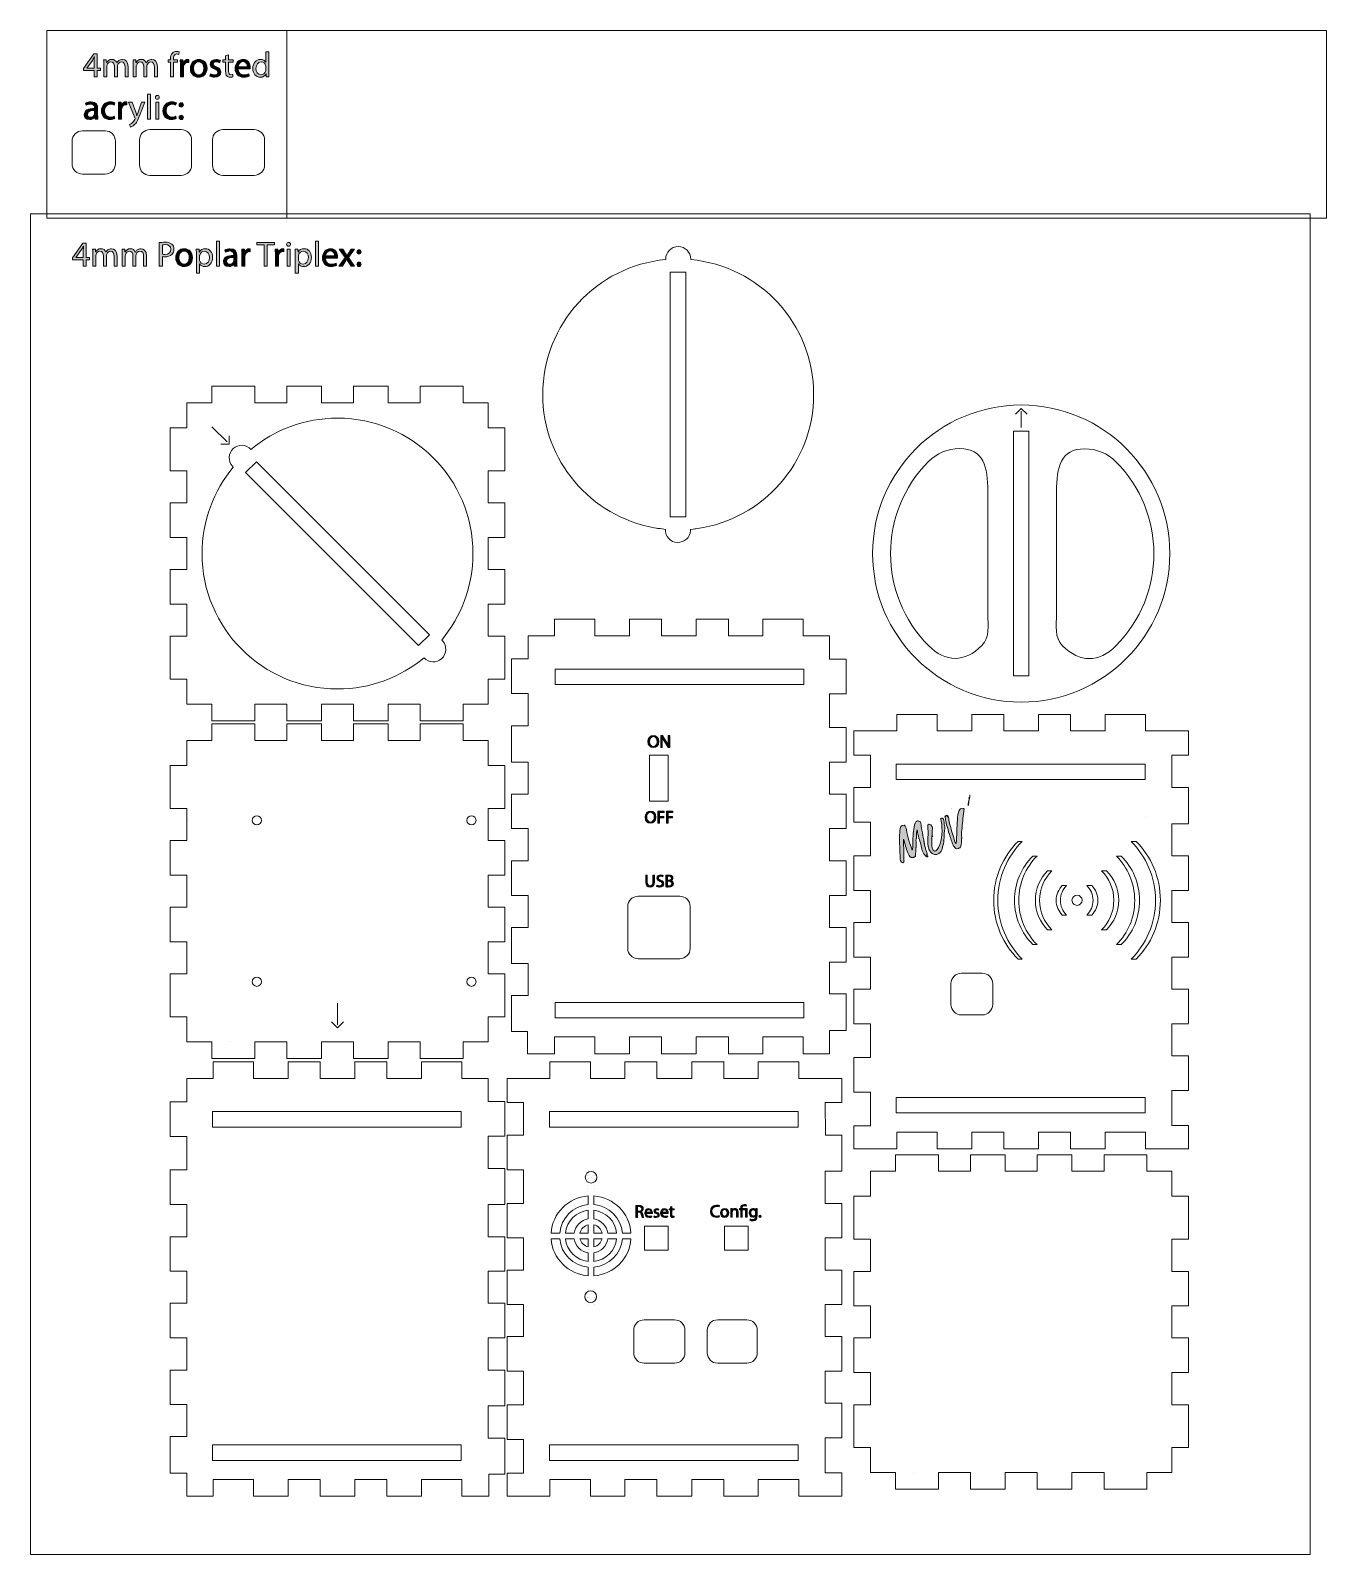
# Model space of a CAD drawing. Header units: inches. Extents: x -23 to 288, y -150 to 216.
import ezdxf

# ---------------------------------------------------------------- set-up
doc = ezdxf.new("R2010")
doc.units = ezdxf.units.IN
doc.header["$MEASUREMENT"] = 0

# ---------------------------------------------------------------- blocks, each defined once
blk = doc.blocks.new('block 3')
at = {"color": 7, "lineweight": 15, "true_color": 0xffffff}
blk.add_lwpolyline([(14.07, -130.66), (10.09, -130.66)], dxfattribs=at)
blk = doc.blocks.new('block 4')
at = {"color": 7, "lineweight": 15, "true_color": 0xffffff}
blk.add_lwpolyline([(14.07, -130.66), (14.07, -136.22)], dxfattribs=at)
blk = doc.blocks.new('block 5')
at = {"color": 7, "lineweight": 15, "true_color": 0xffffff}
blk.add_lwpolyline([(14.07, -136.22), (20.39, -136.22)], dxfattribs=at)
blk = doc.blocks.new('block 6')
at = {"color": 7, "lineweight": 15, "true_color": 0xffffff}
blk.add_lwpolyline([(20.39, -136.22), (20.39, -132.2)], dxfattribs=at)
blk = doc.blocks.new('block 7')
at = {"color": 7, "lineweight": 15, "true_color": 0xffffff}
blk.add_lwpolyline([(20.39, -132.2), (30.09, -132.2)], dxfattribs=at)
blk = doc.blocks.new('block 8')
at = {"color": 7, "lineweight": 15, "true_color": 0xffffff}
blk.add_lwpolyline([(30.09, -132.2), (30.09, -136.22)], dxfattribs=at)
blk = doc.blocks.new('block 9')
at = {"color": 7, "lineweight": 15, "true_color": 0xffffff}
blk.add_lwpolyline([(30.09, -136.22), (38.38, -136.22)], dxfattribs=at)
blk = doc.blocks.new('block 10')
at = {"color": 7, "lineweight": 15, "true_color": 0xffffff}
blk.add_lwpolyline([(38.38, -136.22), (38.38, -132.2)], dxfattribs=at)
blk = doc.blocks.new('block 11')
at = {"color": 7, "lineweight": 15, "true_color": 0xffffff}
blk.add_lwpolyline([(38.38, -132.2), (46.07, -132.2)], dxfattribs=at)
blk = doc.blocks.new('block 12')
at = {"color": 7, "lineweight": 15, "true_color": 0xffffff}
blk.add_lwpolyline([(46.07, -132.2), (46.07, -136.22)], dxfattribs=at)
blk = doc.blocks.new('block 13')
at = {"color": 7, "lineweight": 15, "true_color": 0xffffff}
blk.add_lwpolyline([(46.07, -136.22), (54.4, -136.22)], dxfattribs=at)
blk = doc.blocks.new('block 14')
at = {"color": 7, "lineweight": 15, "true_color": 0xffffff}
blk.add_lwpolyline([(54.4, -136.22), (54.4, -132.2)], dxfattribs=at)
blk = doc.blocks.new('block 15')
at = {"color": 7, "lineweight": 15, "true_color": 0xffffff}
blk.add_lwpolyline([(54.4, -132.2), (62.09, -132.2)], dxfattribs=at)
blk = doc.blocks.new('block 16')
at = {"color": 7, "lineweight": 15, "true_color": 0xffffff}
blk.add_lwpolyline([(62.09, -132.2), (62.09, -136.22)], dxfattribs=at)
blk = doc.blocks.new('block 17')
at = {"color": 7, "lineweight": 15, "true_color": 0xffffff}
blk.add_lwpolyline([(62.09, -136.22), (70.38, -136.22)], dxfattribs=at)
blk = doc.blocks.new('block 18')
at = {"color": 7, "lineweight": 15, "true_color": 0xffffff}
blk.add_lwpolyline([(70.38, -136.22), (70.38, -132.2)], dxfattribs=at)
blk = doc.blocks.new('block 19')
at = {"color": 7, "lineweight": 15, "true_color": 0xffffff}
blk.add_lwpolyline([(70.38, -132.2), (80.08, -132.2)], dxfattribs=at)
blk = doc.blocks.new('block 20')
at = {"color": 7, "lineweight": 15, "true_color": 0xffffff}
blk.add_lwpolyline([(80.08, -132.2), (80.08, -136.22)], dxfattribs=at)
blk = doc.blocks.new('block 21')
at = {"color": 7, "lineweight": 15, "true_color": 0xffffff}
blk.add_lwpolyline([(80.08, -136.22), (86.55, -136.22)], dxfattribs=at)
blk = doc.blocks.new('block 22')
at = {"color": 7, "lineweight": 15, "true_color": 0xffffff}
blk.add_lwpolyline([(86.55, -130.9), (86.55, -136.22)], dxfattribs=at)
blk = doc.blocks.new('block 23')
at = {"color": 7, "lineweight": 15, "true_color": 0xffffff}
blk.add_lwpolyline([(90.38, -130.9), (86.55, -130.9)], dxfattribs=at)
blk = doc.blocks.new('block 24')
at = {"color": 7, "lineweight": 15, "true_color": 0xffffff}
blk.add_lwpolyline([(90.38, -122.28), (90.38, -130.9)], dxfattribs=at)
blk = doc.blocks.new('block 25')
at = {"color": 7, "lineweight": 15, "true_color": 0xffffff}
blk.add_lwpolyline([(86.39, -122.28), (90.38, -122.28)], dxfattribs=at)
blk = doc.blocks.new('block 26')
at = {"color": 7, "lineweight": 15, "true_color": 0xffffff}
blk.add_lwpolyline([(86.39, -114.54), (86.39, -122.28)], dxfattribs=at)
blk = doc.blocks.new('block 27')
at = {"color": 7, "lineweight": 15, "true_color": 0xffffff}
blk.add_lwpolyline([(90.38, -114.54), (86.39, -114.54)], dxfattribs=at)
blk = doc.blocks.new('block 28')
at = {"color": 7, "lineweight": 15, "true_color": 0xffffff}
blk.add_lwpolyline([(90.38, -105.92), (90.38, -114.54)], dxfattribs=at)
blk = doc.blocks.new('block 29')
at = {"color": 7, "lineweight": 15, "true_color": 0xffffff}
blk.add_lwpolyline([(86.39, -105.92), (90.38, -105.92)], dxfattribs=at)
blk = doc.blocks.new('block 30')
at = {"color": 7, "lineweight": 15, "true_color": 0xffffff}
blk.add_lwpolyline([(86.39, -98.23), (86.39, -105.92)], dxfattribs=at)
blk = doc.blocks.new('block 31')
at = {"color": 7, "lineweight": 15, "true_color": 0xffffff}
blk.add_lwpolyline([(90.38, -98.23), (86.39, -98.23)], dxfattribs=at)
blk = doc.blocks.new('block 32')
at = {"color": 7, "lineweight": 15, "true_color": 0xffffff}
blk.add_lwpolyline([(90.38, -89.9), (90.38, -98.23)], dxfattribs=at)
blk = doc.blocks.new('block 33')
at = {"color": 7, "lineweight": 15, "true_color": 0xffffff}
blk.add_lwpolyline([(86.39, -89.9), (90.38, -89.9)], dxfattribs=at)
blk = doc.blocks.new('block 34')
at = {"color": 7, "lineweight": 15, "true_color": 0xffffff}
blk.add_lwpolyline([(86.39, -82.21), (86.39, -89.9)], dxfattribs=at)
blk = doc.blocks.new('block 35')
at = {"color": 7, "lineweight": 15, "true_color": 0xffffff}
blk.add_lwpolyline([(90.38, -82.21), (86.39, -82.21)], dxfattribs=at)
blk = doc.blocks.new('block 36')
at = {"color": 7, "lineweight": 15, "true_color": 0xffffff}
blk.add_lwpolyline([(90.38, -73.92), (90.38, -82.21)], dxfattribs=at)
blk = doc.blocks.new('block 37')
at = {"color": 7, "lineweight": 15, "true_color": 0xffffff}
blk.add_lwpolyline([(86.39, -73.92), (90.38, -73.92)], dxfattribs=at)
blk = doc.blocks.new('block 38')
at = {"color": 7, "lineweight": 15, "true_color": 0xffffff}
blk.add_lwpolyline([(86.39, -66.23), (86.39, -73.92)], dxfattribs=at)
blk = doc.blocks.new('block 39')
at = {"color": 7, "lineweight": 15, "true_color": 0xffffff}
blk.add_lwpolyline([(90.38, -66.23), (86.39, -66.23)], dxfattribs=at)
blk = doc.blocks.new('block 40')
at = {"color": 7, "lineweight": 15, "true_color": 0xffffff}
blk.add_lwpolyline([(90.38, -57.56), (90.38, -66.23)], dxfattribs=at)
blk = doc.blocks.new('block 41')
at = {"color": 7, "lineweight": 15, "true_color": 0xffffff}
blk.add_lwpolyline([(86.39, -57.56), (90.38, -57.56)], dxfattribs=at)
blk = doc.blocks.new('block 42')
at = {"color": 7, "lineweight": 15, "true_color": 0xffffff}
blk.add_lwpolyline([(86.39, -49.8), (86.39, -57.56)], dxfattribs=at)
blk = doc.blocks.new('block 43')
at = {"color": 7, "lineweight": 15, "true_color": 0xffffff}
blk.add_lwpolyline([(90.38, -49.8), (86.39, -49.8)], dxfattribs=at)
blk = doc.blocks.new('block 44')
at = {"color": 7, "lineweight": 15, "true_color": 0xffffff}
blk.add_lwpolyline([(90.38, -41.48), (90.38, -49.8)], dxfattribs=at)
blk = doc.blocks.new('block 45')
at = {"color": 7, "lineweight": 15, "true_color": 0xffffff}
blk.add_lwpolyline([(86.39, -41.48), (90.38, -41.48)], dxfattribs=at)
blk = doc.blocks.new('block 46')
at = {"color": 7, "lineweight": 15, "true_color": 0xffffff}
blk.add_lwpolyline([(86.39, -35.93), (86.39, -41.48)], dxfattribs=at)
blk = doc.blocks.new('block 47')
at = {"color": 7, "lineweight": 15, "true_color": 0xffffff}
blk.add_lwpolyline([(80.08, -35.93), (86.39, -35.93)], dxfattribs=at)
blk = doc.blocks.new('block 48')
at = {"color": 7, "lineweight": 15, "true_color": 0xffffff}
blk.add_lwpolyline([(80.08, -31.94), (80.08, -35.93)], dxfattribs=at)
blk = doc.blocks.new('block 49')
at = {"color": 7, "lineweight": 15, "true_color": 0xffffff}
blk.add_lwpolyline([(70.38, -31.94), (80.08, -31.94)], dxfattribs=at)
blk = doc.blocks.new('block 50')
at = {"color": 7, "lineweight": 15, "true_color": 0xffffff}
blk.add_lwpolyline([(70.38, -35.93), (70.38, -31.94)], dxfattribs=at)
blk = doc.blocks.new('block 51')
at = {"color": 7, "lineweight": 15, "true_color": 0xffffff}
blk.add_lwpolyline([(62.09, -35.93), (70.38, -35.93)], dxfattribs=at)
blk = doc.blocks.new('block 52')
at = {"color": 7, "lineweight": 15, "true_color": 0xffffff}
blk.add_lwpolyline([(62.09, -31.94), (62.09, -35.93)], dxfattribs=at)
blk = doc.blocks.new('block 53')
at = {"color": 7, "lineweight": 15, "true_color": 0xffffff}
blk.add_lwpolyline([(54.4, -31.94), (62.09, -31.94)], dxfattribs=at)
blk = doc.blocks.new('block 54')
at = {"color": 7, "lineweight": 15, "true_color": 0xffffff}
blk.add_lwpolyline([(54.4, -35.93), (54.4, -31.94)], dxfattribs=at)
blk = doc.blocks.new('block 55')
at = {"color": 7, "lineweight": 15, "true_color": 0xffffff}
blk.add_lwpolyline([(46.07, -35.93), (54.4, -35.93)], dxfattribs=at)
blk = doc.blocks.new('block 56')
at = {"color": 7, "lineweight": 15, "true_color": 0xffffff}
blk.add_lwpolyline([(46.07, -31.94), (46.07, -35.93)], dxfattribs=at)
blk = doc.blocks.new('block 57')
at = {"color": 7, "lineweight": 15, "true_color": 0xffffff}
blk.add_lwpolyline([(38.38, -31.94), (46.07, -31.94)], dxfattribs=at)
blk = doc.blocks.new('block 58')
at = {"color": 7, "lineweight": 15, "true_color": 0xffffff}
blk.add_lwpolyline([(38.38, -35.93), (38.38, -31.94)], dxfattribs=at)
blk = doc.blocks.new('block 59')
at = {"color": 7, "lineweight": 15, "true_color": 0xffffff}
blk.add_lwpolyline([(30.09, -35.93), (38.38, -35.93)], dxfattribs=at)
blk = doc.blocks.new('block 60')
at = {"color": 7, "lineweight": 15, "true_color": 0xffffff}
blk.add_lwpolyline([(30.09, -31.94), (30.09, -35.93)], dxfattribs=at)
blk = doc.blocks.new('block 61')
at = {"color": 7, "lineweight": 15, "true_color": 0xffffff}
blk.add_lwpolyline([(20.39, -31.94), (30.09, -31.94)], dxfattribs=at)
blk = doc.blocks.new('block 62')
at = {"color": 7, "lineweight": 15, "true_color": 0xffffff}
blk.add_lwpolyline([(20.39, -35.93), (20.39, -31.94)], dxfattribs=at)
blk = doc.blocks.new('block 63')
at = {"color": 7, "lineweight": 15, "true_color": 0xffffff}
blk.add_lwpolyline([(14.07, -35.93), (20.39, -35.93)], dxfattribs=at)
blk = doc.blocks.new('block 64')
at = {"color": 7, "lineweight": 15, "true_color": 0xffffff}
blk.add_lwpolyline([(14.07, -41.52), (14.07, -35.93)], dxfattribs=at)
blk = doc.blocks.new('block 65')
at = {"color": 7, "lineweight": 15, "true_color": 0xffffff}
blk.add_lwpolyline([(10.09, -41.52), (14.07, -41.52)], dxfattribs=at)
blk = doc.blocks.new('block 66')
at = {"color": 7, "lineweight": 15, "true_color": 0xffffff}
blk.add_lwpolyline([(10.09, -49.84), (10.09, -41.52)], dxfattribs=at)
blk = doc.blocks.new('block 67')
at = {"color": 7, "lineweight": 15, "true_color": 0xffffff}
blk.add_lwpolyline([(14.07, -49.84), (10.09, -49.84)], dxfattribs=at)
blk = doc.blocks.new('block 68')
at = {"color": 7, "lineweight": 15, "true_color": 0xffffff}
blk.add_lwpolyline([(14.07, -57.91), (14.07, -49.84)], dxfattribs=at)
blk = doc.blocks.new('block 69')
at = {"color": 7, "lineweight": 15, "true_color": 0xffffff}
blk.add_lwpolyline([(10.09, -57.91), (14.07, -57.91)], dxfattribs=at)
blk = doc.blocks.new('block 70')
at = {"color": 7, "lineweight": 15, "true_color": 0xffffff}
blk.add_lwpolyline([(10.09, -66.23), (10.09, -57.91)], dxfattribs=at)
blk = doc.blocks.new('block 71')
at = {"color": 7, "lineweight": 15, "true_color": 0xffffff}
blk.add_lwpolyline([(14.07, -66.23), (10.09, -66.23)], dxfattribs=at)
blk = doc.blocks.new('block 72')
at = {"color": 7, "lineweight": 15, "true_color": 0xffffff}
blk.add_lwpolyline([(14.07, -73.92), (14.07, -66.23)], dxfattribs=at)
blk = doc.blocks.new('block 73')
at = {"color": 7, "lineweight": 15, "true_color": 0xffffff}
blk.add_lwpolyline([(10.09, -73.92), (14.07, -73.92)], dxfattribs=at)
blk = doc.blocks.new('block 74')
at = {"color": 7, "lineweight": 15, "true_color": 0xffffff}
blk.add_lwpolyline([(10.09, -82.21), (10.09, -73.92)], dxfattribs=at)
blk = doc.blocks.new('block 75')
at = {"color": 7, "lineweight": 15, "true_color": 0xffffff}
blk.add_lwpolyline([(14.07, -82.21), (10.09, -82.21)], dxfattribs=at)
blk = doc.blocks.new('block 76')
at = {"color": 7, "lineweight": 15, "true_color": 0xffffff}
blk.add_lwpolyline([(14.07, -89.9), (14.07, -82.21)], dxfattribs=at)
blk = doc.blocks.new('block 77')
at = {"color": 7, "lineweight": 15, "true_color": 0xffffff}
blk.add_lwpolyline([(10.09, -89.9), (14.07, -89.9)], dxfattribs=at)
blk = doc.blocks.new('block 78')
at = {"color": 7, "lineweight": 15, "true_color": 0xffffff}
blk.add_lwpolyline([(10.09, -98.23), (10.09, -89.9)], dxfattribs=at)
blk = doc.blocks.new('block 79')
at = {"color": 7, "lineweight": 15, "true_color": 0xffffff}
blk.add_lwpolyline([(14.07, -98.23), (10.09, -98.23)], dxfattribs=at)
blk = doc.blocks.new('block 80')
at = {"color": 7, "lineweight": 15, "true_color": 0xffffff}
blk.add_lwpolyline([(14.07, -105.92), (14.07, -98.23)], dxfattribs=at)
blk = doc.blocks.new('block 81')
at = {"color": 7, "lineweight": 15, "true_color": 0xffffff}
blk.add_lwpolyline([(10.09, -105.92), (14.07, -105.92)], dxfattribs=at)
blk = doc.blocks.new('block 82')
at = {"color": 7, "lineweight": 15, "true_color": 0xffffff}
blk.add_lwpolyline([(10.09, -114.21), (10.09, -105.92)], dxfattribs=at)
blk = doc.blocks.new('block 83')
at = {"color": 7, "lineweight": 15, "true_color": 0xffffff}
blk.add_lwpolyline([(14.07, -114.21), (10.09, -114.21)], dxfattribs=at)
blk = doc.blocks.new('block 84')
at = {"color": 7, "lineweight": 15, "true_color": 0xffffff}
blk.add_lwpolyline([(14.07, -121.89), (14.07, -114.21)], dxfattribs=at)
blk = doc.blocks.new('block 85')
at = {"color": 7, "lineweight": 15, "true_color": 0xffffff}
blk.add_lwpolyline([(10.09, -121.89), (14.07, -121.89)], dxfattribs=at)
blk = doc.blocks.new('block 86')
at = {"color": 7, "lineweight": 15, "true_color": 0xffffff}
blk.add_lwpolyline([(10.09, -130.66), (10.09, -121.89)], dxfattribs=at)
blk = doc.blocks.new('block 87')
at = {"color": 7, "lineweight": 15, "true_color": 0xffffff}
blk.add_lwpolyline([(79.94, -47.61), (20.25, -47.61)], dxfattribs=at)
blk = doc.blocks.new('block 88')
at = {"color": 7, "lineweight": 15, "true_color": 0xffffff}
blk.add_lwpolyline([(20.25, -47.61), (20.25, -43.91)], dxfattribs=at)
blk = doc.blocks.new('block 89')
at = {"color": 7, "lineweight": 15, "true_color": 0xffffff}
blk.add_lwpolyline([(20.25, -43.91), (79.94, -43.91)], dxfattribs=at)
blk = doc.blocks.new('block 90')
at = {"color": 7, "lineweight": 15, "true_color": 0xffffff}
blk.add_lwpolyline([(79.94, -43.91), (79.94, -47.61)], dxfattribs=at)
blk = doc.blocks.new('block 91')
at = {"color": 7, "lineweight": 15, "true_color": 0xffffff}
blk.add_lwpolyline([(79.94, -127.61), (20.25, -127.61)], dxfattribs=at)
blk = doc.blocks.new('block 92')
at = {"color": 7, "lineweight": 15, "true_color": 0xffffff}
blk.add_lwpolyline([(20.25, -127.61), (20.25, -123.91)], dxfattribs=at)
blk = doc.blocks.new('block 93')
at = {"color": 7, "lineweight": 15, "true_color": 0xffffff}
blk.add_lwpolyline([(20.25, -123.91), (79.94, -123.91)], dxfattribs=at)
blk = doc.blocks.new('block 94')
at = {"color": 7, "lineweight": 15, "true_color": 0xffffff}
blk.add_lwpolyline([(79.94, -123.91), (79.94, -127.61)], dxfattribs=at)
blk = doc.blocks.new('block 2')
for name in ['block 61', 'block 62', 'block 60', 'block 57', 'block 58', 'block 56', 'block 53', 'block 54', 'block 52', 'block 49', 'block 50', 'block 48', 'block 63', 'block 64', 'block 59', 'block 55', 'block 51', 'block 47', 'block 46', 'block 65', 'block 66', 'block 45', 'block 44', 'block 88', 'block 89', 'block 90', 'block 67', 'block 68', 'block 87', 'block 42', 'block 43', 'block 69', 'block 70', 'block 41', 'block 40', 'block 71', 'block 72', 'block 38', 'block 39', 'block 73', 'block 74', 'block 37', 'block 36', 'block 75', 'block 76', 'block 34', 'block 35', 'block 77', 'block 78', 'block 33', 'block 32', 'block 79', 'block 80', 'block 30', 'block 31', 'block 81', 'block 82', 'block 29', 'block 28', 'block 83', 'block 84', 'block 26', 'block 27', 'block 85', 'block 86', 'block 92', 'block 93', 'block 94', 'block 25', 'block 24', 'block 91', 'block 3', 'block 4', 'block 22', 'block 23', 'block 6', 'block 7', 'block 8', 'block 10', 'block 11', 'block 12', 'block 14', 'block 15', 'block 16', 'block 18', 'block 19', 'block 20', 'block 5', 'block 9', 'block 13', 'block 17', 'block 21']:
    blk.add_blockref(name, (0, 0))
blk = doc.blocks.new('block 96')
at = {"color": 7, "lineweight": 15, "true_color": 0xffffff}
blk.add_open_spline([(30.88, -13.84), (31.49, -13.84), (31.98, -13.35), (31.98, -12.74), (31.98, -12.14), (31.49, -11.65), (30.88, -11.65)], degree=3, knots=[0, 0, 0, 0, 1, 1, 1, 2, 2, 2, 2], dxfattribs=at)
blk = doc.blocks.new('block 97')
at = {"color": 7, "lineweight": 15, "true_color": 0xffffff}
blk.add_open_spline([(30.88, -11.65), (30.28, -11.65), (29.79, -12.14), (29.79, -12.74), (29.79, -13.35), (30.28, -13.84), (30.88, -13.84)], degree=3, knots=[0, 0, 0, 0, 1, 1, 1, 2, 2, 2, 2], dxfattribs=at)
blk = doc.blocks.new('block 98')
at = {"color": 7, "lineweight": 15, "true_color": 0xffffff}
blk.add_open_spline([(30.88, 24.9), (31.49, 24.9), (31.98, 25.39), (31.98, 25.99), (31.98, 26.6), (31.49, 27.09), (30.88, 27.09)], degree=3, knots=[0, 0, 0, 0, 1, 1, 1, 2, 2, 2, 2], dxfattribs=at)
blk = doc.blocks.new('block 99')
at = {"color": 7, "lineweight": 15, "true_color": 0xffffff}
blk.add_open_spline([(30.88, 27.09), (30.28, 27.09), (29.79, 26.6), (29.79, 25.99), (29.79, 25.39), (30.28, 24.9), (30.88, 24.9)], degree=3, knots=[0, 0, 0, 0, 1, 1, 1, 2, 2, 2, 2], dxfattribs=at)
blk = doc.blocks.new('block 100')
at = {"color": 7, "lineweight": 15, "true_color": 0xffffff}
blk.add_lwpolyline([(14.09, 45.16), (14.09, 39.16)], dxfattribs=at)
blk = doc.blocks.new('block 101')
at = {"color": 7, "lineweight": 15, "true_color": 0xffffff}
blk.add_lwpolyline([(14.09, 39.16), (10.1, 39.16)], dxfattribs=at)
blk = doc.blocks.new('block 102')
at = {"color": 7, "lineweight": 15, "true_color": 0xffffff}
blk.add_lwpolyline([(10.1, 39.16), (10.1, 28.86)], dxfattribs=at)
blk = doc.blocks.new('block 103')
at = {"color": 7, "lineweight": 15, "true_color": 0xffffff}
blk.add_lwpolyline([(10.1, 28.86), (14.09, 28.86)], dxfattribs=at)
blk = doc.blocks.new('block 104')
at = {"color": 7, "lineweight": 15, "true_color": 0xffffff}
blk.add_lwpolyline([(14.09, 28.86), (14.09, 21.14)], dxfattribs=at)
blk = doc.blocks.new('block 105')
at = {"color": 7, "lineweight": 15, "true_color": 0xffffff}
blk.add_lwpolyline([(14.09, 21.14), (10.1, 21.14)], dxfattribs=at)
blk = doc.blocks.new('block 106')
at = {"color": 7, "lineweight": 15, "true_color": 0xffffff}
blk.add_lwpolyline([(10.1, 21.14), (10.1, 12.84)], dxfattribs=at)
blk = doc.blocks.new('block 107')
at = {"color": 7, "lineweight": 15, "true_color": 0xffffff}
blk.add_lwpolyline([(10.1, 12.84), (14.09, 12.84)], dxfattribs=at)
blk = doc.blocks.new('block 108')
at = {"color": 7, "lineweight": 15, "true_color": 0xffffff}
blk.add_lwpolyline([(14.09, 12.84), (14.09, 5.15)], dxfattribs=at)
blk = doc.blocks.new('block 109')
at = {"color": 7, "lineweight": 15, "true_color": 0xffffff}
blk.add_lwpolyline([(14.09, 5.15), (10.1, 5.15)], dxfattribs=at)
blk = doc.blocks.new('block 110')
at = {"color": 7, "lineweight": 15, "true_color": 0xffffff}
blk.add_lwpolyline([(10.1, 5.15), (10.1, -3.14)], dxfattribs=at)
blk = doc.blocks.new('block 111')
at = {"color": 7, "lineweight": 15, "true_color": 0xffffff}
blk.add_lwpolyline([(10.1, -3.14), (14.09, -3.14)], dxfattribs=at)
blk = doc.blocks.new('block 112')
at = {"color": 7, "lineweight": 15, "true_color": 0xffffff}
blk.add_lwpolyline([(14.09, -3.14), (14.09, -10.86)], dxfattribs=at)
blk = doc.blocks.new('block 113')
at = {"color": 7, "lineweight": 15, "true_color": 0xffffff}
blk.add_lwpolyline([(14.09, -10.86), (10.1, -10.86)], dxfattribs=at)
blk = doc.blocks.new('block 114')
at = {"color": 7, "lineweight": 15, "true_color": 0xffffff}
blk.add_lwpolyline([(10.1, -10.86), (10.1, -21.16)], dxfattribs=at)
blk = doc.blocks.new('block 115')
at = {"color": 7, "lineweight": 15, "true_color": 0xffffff}
blk.add_lwpolyline([(10.1, -21.16), (14.09, -21.16)], dxfattribs=at)
blk = doc.blocks.new('block 116')
at = {"color": 7, "lineweight": 15, "true_color": 0xffffff}
blk.add_lwpolyline([(14.09, -21.16), (14.09, -27.16)], dxfattribs=at)
blk = doc.blocks.new('block 117')
at = {"color": 7, "lineweight": 15, "true_color": 0xffffff}
blk.add_lwpolyline([(14.09, -27.16), (20.09, -27.16)], dxfattribs=at)
blk = doc.blocks.new('block 118')
at = {"color": 7, "lineweight": 15, "true_color": 0xffffff}
blk.add_lwpolyline([(20.09, -27.16), (20.09, -31.15)], dxfattribs=at)
blk = doc.blocks.new('block 119')
at = {"color": 7, "lineweight": 15, "true_color": 0xffffff}
blk.add_lwpolyline([(20.09, -31.15), (30.39, -31.15)], dxfattribs=at)
blk = doc.blocks.new('block 120')
at = {"color": 7, "lineweight": 15, "true_color": 0xffffff}
blk.add_lwpolyline([(30.39, -31.15), (30.39, -27.16)], dxfattribs=at)
blk = doc.blocks.new('block 121')
at = {"color": 7, "lineweight": 15, "true_color": 0xffffff}
blk.add_lwpolyline([(30.39, -27.16), (38.12, -27.16)], dxfattribs=at)
blk = doc.blocks.new('block 122')
at = {"color": 7, "lineweight": 15, "true_color": 0xffffff}
blk.add_lwpolyline([(38.12, -27.16), (38.12, -31.15)], dxfattribs=at)
blk = doc.blocks.new('block 123')
at = {"color": 7, "lineweight": 15, "true_color": 0xffffff}
blk.add_lwpolyline([(38.12, -31.15), (46.41, -31.15)], dxfattribs=at)
blk = doc.blocks.new('block 124')
at = {"color": 7, "lineweight": 15, "true_color": 0xffffff}
blk.add_lwpolyline([(46.41, -31.15), (46.41, -27.16)], dxfattribs=at)
blk = doc.blocks.new('block 125')
at = {"color": 7, "lineweight": 15, "true_color": 0xffffff}
blk.add_lwpolyline([(46.41, -27.16), (54.1, -27.16)], dxfattribs=at)
blk = doc.blocks.new('block 126')
at = {"color": 7, "lineweight": 15, "true_color": 0xffffff}
blk.add_lwpolyline([(54.1, -27.16), (54.1, -31.15)], dxfattribs=at)
blk = doc.blocks.new('block 127')
at = {"color": 7, "lineweight": 15, "true_color": 0xffffff}
blk.add_lwpolyline([(54.1, -31.15), (62.42, -31.15)], dxfattribs=at)
blk = doc.blocks.new('block 128')
at = {"color": 7, "lineweight": 15, "true_color": 0xffffff}
blk.add_lwpolyline([(62.42, -31.15), (62.42, -27.16)], dxfattribs=at)
blk = doc.blocks.new('block 129')
at = {"color": 7, "lineweight": 15, "true_color": 0xffffff}
blk.add_lwpolyline([(62.42, -27.16), (70.11, -27.16)], dxfattribs=at)
blk = doc.blocks.new('block 130')
at = {"color": 7, "lineweight": 15, "true_color": 0xffffff}
blk.add_lwpolyline([(70.11, -27.16), (70.11, -31.15)], dxfattribs=at)
blk = doc.blocks.new('block 131')
at = {"color": 7, "lineweight": 15, "true_color": 0xffffff}
blk.add_lwpolyline([(70.11, -31.15), (80.41, -31.15)], dxfattribs=at)
blk = doc.blocks.new('block 132')
at = {"color": 7, "lineweight": 15, "true_color": 0xffffff}
blk.add_lwpolyline([(80.41, -31.15), (80.41, -27.16)], dxfattribs=at)
blk = doc.blocks.new('block 133')
at = {"color": 7, "lineweight": 15, "true_color": 0xffffff}
blk.add_lwpolyline([(80.41, -27.16), (86.41, -27.16)], dxfattribs=at)
blk = doc.blocks.new('block 134')
at = {"color": 7, "lineweight": 15, "true_color": 0xffffff}
blk.add_lwpolyline([(86.41, -27.16), (86.41, -21.16)], dxfattribs=at)
blk = doc.blocks.new('block 135')
at = {"color": 7, "lineweight": 15, "true_color": 0xffffff}
blk.add_lwpolyline([(86.41, -21.16), (90.4, -21.16)], dxfattribs=at)
blk = doc.blocks.new('block 136')
at = {"color": 7, "lineweight": 15, "true_color": 0xffffff}
blk.add_lwpolyline([(90.4, -21.16), (90.4, -10.86)], dxfattribs=at)
blk = doc.blocks.new('block 137')
at = {"color": 7, "lineweight": 15, "true_color": 0xffffff}
blk.add_lwpolyline([(90.4, -10.86), (86.41, -10.86)], dxfattribs=at)
blk = doc.blocks.new('block 138')
at = {"color": 7, "lineweight": 15, "true_color": 0xffffff}
blk.add_lwpolyline([(86.41, -10.86), (86.41, -3.14)], dxfattribs=at)
blk = doc.blocks.new('block 139')
at = {"color": 7, "lineweight": 15, "true_color": 0xffffff}
blk.add_lwpolyline([(86.41, -3.14), (90.4, -3.14)], dxfattribs=at)
blk = doc.blocks.new('block 140')
at = {"color": 7, "lineweight": 15, "true_color": 0xffffff}
blk.add_lwpolyline([(90.4, -3.14), (90.4, 5.15)], dxfattribs=at)
blk = doc.blocks.new('block 141')
at = {"color": 7, "lineweight": 15, "true_color": 0xffffff}
blk.add_lwpolyline([(90.4, 5.15), (86.41, 5.15)], dxfattribs=at)
blk = doc.blocks.new('block 142')
at = {"color": 7, "lineweight": 15, "true_color": 0xffffff}
blk.add_lwpolyline([(86.41, 5.15), (86.41, 12.84)], dxfattribs=at)
blk = doc.blocks.new('block 143')
at = {"color": 7, "lineweight": 15, "true_color": 0xffffff}
blk.add_lwpolyline([(86.41, 12.84), (90.4, 12.84)], dxfattribs=at)
blk = doc.blocks.new('block 144')
at = {"color": 7, "lineweight": 15, "true_color": 0xffffff}
blk.add_lwpolyline([(90.4, 12.84), (90.4, 21.14)], dxfattribs=at)
blk = doc.blocks.new('block 145')
at = {"color": 7, "lineweight": 15, "true_color": 0xffffff}
blk.add_lwpolyline([(90.4, 21.14), (86.41, 21.14)], dxfattribs=at)
blk = doc.blocks.new('block 146')
at = {"color": 7, "lineweight": 15, "true_color": 0xffffff}
blk.add_lwpolyline([(86.41, 21.14), (86.41, 28.86)], dxfattribs=at)
blk = doc.blocks.new('block 147')
at = {"color": 7, "lineweight": 15, "true_color": 0xffffff}
blk.add_lwpolyline([(86.41, 28.86), (90.4, 28.86)], dxfattribs=at)
blk = doc.blocks.new('block 148')
at = {"color": 7, "lineweight": 15, "true_color": 0xffffff}
blk.add_lwpolyline([(90.4, 28.86), (90.4, 39.16)], dxfattribs=at)
blk = doc.blocks.new('block 149')
at = {"color": 7, "lineweight": 15, "true_color": 0xffffff}
blk.add_lwpolyline([(90.4, 39.16), (86.41, 39.16)], dxfattribs=at)
blk = doc.blocks.new('block 150')
at = {"color": 7, "lineweight": 15, "true_color": 0xffffff}
blk.add_lwpolyline([(86.41, 39.16), (86.41, 45.16)], dxfattribs=at)
blk = doc.blocks.new('block 151')
at = {"color": 7, "lineweight": 15, "true_color": 0xffffff}
blk.add_lwpolyline([(86.41, 45.16), (80.41, 45.16)], dxfattribs=at)
blk = doc.blocks.new('block 152')
at = {"color": 7, "lineweight": 15, "true_color": 0xffffff}
blk.add_lwpolyline([(80.41, 45.16), (80.41, 49.15)], dxfattribs=at)
blk = doc.blocks.new('block 153')
at = {"color": 7, "lineweight": 15, "true_color": 0xffffff}
blk.add_lwpolyline([(80.41, 49.15), (70.11, 49.15)], dxfattribs=at)
blk = doc.blocks.new('block 154')
at = {"color": 7, "lineweight": 15, "true_color": 0xffffff}
blk.add_lwpolyline([(70.11, 49.15), (70.11, 45.16)], dxfattribs=at)
blk = doc.blocks.new('block 155')
at = {"color": 7, "lineweight": 15, "true_color": 0xffffff}
blk.add_lwpolyline([(70.11, 45.16), (62.42, 45.16)], dxfattribs=at)
blk = doc.blocks.new('block 156')
at = {"color": 7, "lineweight": 15, "true_color": 0xffffff}
blk.add_lwpolyline([(62.42, 45.16), (62.42, 49.15)], dxfattribs=at)
blk = doc.blocks.new('block 157')
at = {"color": 7, "lineweight": 15, "true_color": 0xffffff}
blk.add_lwpolyline([(62.42, 49.15), (54.1, 49.15)], dxfattribs=at)
blk = doc.blocks.new('block 158')
at = {"color": 7, "lineweight": 15, "true_color": 0xffffff}
blk.add_lwpolyline([(54.1, 49.15), (54.1, 45.16)], dxfattribs=at)
blk = doc.blocks.new('block 159')
at = {"color": 7, "lineweight": 15, "true_color": 0xffffff}
blk.add_lwpolyline([(54.1, 45.16), (46.41, 45.16)], dxfattribs=at)
blk = doc.blocks.new('block 160')
at = {"color": 7, "lineweight": 15, "true_color": 0xffffff}
blk.add_lwpolyline([(46.41, 45.16), (46.41, 49.15)], dxfattribs=at)
blk = doc.blocks.new('block 161')
at = {"color": 7, "lineweight": 15, "true_color": 0xffffff}
blk.add_lwpolyline([(46.41, 49.15), (38.12, 49.15)], dxfattribs=at)
blk = doc.blocks.new('block 162')
at = {"color": 7, "lineweight": 15, "true_color": 0xffffff}
blk.add_lwpolyline([(38.12, 49.15), (38.12, 45.16)], dxfattribs=at)
blk = doc.blocks.new('block 163')
at = {"color": 7, "lineweight": 15, "true_color": 0xffffff}
blk.add_lwpolyline([(38.12, 45.16), (30.39, 45.16)], dxfattribs=at)
blk = doc.blocks.new('block 164')
at = {"color": 7, "lineweight": 15, "true_color": 0xffffff}
blk.add_lwpolyline([(30.39, 45.16), (30.39, 49.15)], dxfattribs=at)
blk = doc.blocks.new('block 165')
at = {"color": 7, "lineweight": 15, "true_color": 0xffffff}
blk.add_lwpolyline([(30.39, 49.15), (20.09, 49.15)], dxfattribs=at)
blk = doc.blocks.new('block 166')
at = {"color": 7, "lineweight": 15, "true_color": 0xffffff}
blk.add_lwpolyline([(20.09, 49.15), (20.09, 45.16)], dxfattribs=at)
blk = doc.blocks.new('block 167')
at = {"color": 7, "lineweight": 15, "true_color": 0xffffff}
blk.add_lwpolyline([(20.09, 45.16), (14.09, 45.16)], dxfattribs=at)
blk = doc.blocks.new('block 168')
at = {"color": 7, "lineweight": 15, "true_color": 0xffffff}
blk.add_open_spline([(82.39, -13.84), (82.99, -13.84), (83.48, -13.35), (83.48, -12.74), (83.48, -12.14), (82.99, -11.65), (82.39, -11.65)], degree=3, knots=[0, 0, 0, 0, 1, 1, 1, 2, 2, 2, 2], dxfattribs=at)
blk = doc.blocks.new('block 169')
at = {"color": 7, "lineweight": 15, "true_color": 0xffffff}
blk.add_open_spline([(82.39, -11.65), (81.78, -11.65), (81.3, -12.14), (81.3, -12.74), (81.3, -13.35), (81.78, -13.84), (82.39, -13.84)], degree=3, knots=[0, 0, 0, 0, 1, 1, 1, 2, 2, 2, 2], dxfattribs=at)
blk = doc.blocks.new('block 170')
at = {"color": 7, "lineweight": 15, "true_color": 0xffffff}
blk.add_open_spline([(82.39, 24.9), (82.99, 24.9), (83.48, 25.39), (83.48, 25.99), (83.48, 26.6), (82.99, 27.09), (82.39, 27.09)], degree=3, knots=[0, 0, 0, 0, 1, 1, 1, 2, 2, 2, 2], dxfattribs=at)
blk = doc.blocks.new('block 171')
at = {"color": 7, "lineweight": 15, "true_color": 0xffffff}
blk.add_open_spline([(82.39, 27.09), (81.78, 27.09), (81.3, 26.6), (81.3, 25.99), (81.3, 25.39), (81.78, 24.9), (82.39, 24.9)], degree=3, knots=[0, 0, 0, 0, 1, 1, 1, 2, 2, 2, 2], dxfattribs=at)
blk = doc.blocks.new('block 95')
at = {"color": 7, "lineweight": 15, "true_color": 0xffffff}
for points in [[(29.79, -12.74), (29.79, -12.74)], [(30.88, -12.74), (30.88, -12.74)], [(20.09, -27.16), (20.09, -27.16)], [(20.09, -27.16), (20.09, -27.16)], [(24.5, -27.16), (24.5, -27.16)], [(30.39, -27.16), (30.39, -27.16)], [(30.39, -27.16), (30.39, -27.16)]]:
    blk.add_lwpolyline(points, dxfattribs=at)
at = {"color": 1, "lineweight": 15, "true_color": 0xff0000}
for points in [[(50.25, -17.9), (50.25, -23.06)], [(51.66, -22.36), (50.25, -23.76), (48.84, -22.36)]]:
    blk.add_lwpolyline(points, dxfattribs=at)
for name in ['block 165', 'block 166', 'block 164', 'block 161', 'block 162', 'block 160', 'block 157', 'block 158', 'block 156', 'block 153', 'block 154', 'block 152', 'block 100', 'block 167', 'block 163', 'block 159', 'block 155', 'block 151', 'block 150', 'block 101', 'block 102', 'block 149', 'block 148', 'block 103', 'block 104', 'block 99', 'block 98', 'block 171', 'block 170', 'block 146', 'block 147', 'block 105', 'block 106', 'block 145', 'block 144', 'block 107', 'block 108', 'block 142', 'block 143', 'block 109', 'block 110', 'block 141', 'block 140', 'block 111', 'block 112', 'block 138', 'block 139', 'block 113', 'block 114', 'block 137', 'block 136', 'block 97', 'block 96', 'block 169', 'block 168', 'block 115', 'block 116', 'block 134', 'block 135', 'block 117', 'block 118', 'block 120', 'block 121', 'block 122', 'block 124', 'block 125', 'block 126', 'block 128', 'block 129', 'block 130', 'block 132', 'block 133', 'block 119', 'block 123', 'block 127', 'block 131']:
    blk.add_blockref(name, (0, 0))
blk = doc.blocks.new('block 174')
at = {"color": 7, "lineweight": 15, "true_color": 0xffffff}
for points in [[(99.43, 125.18), (99.43, 125.18)], [(128.94, 95.81), (128.94, 95.81)]]:
    blk.add_lwpolyline(points, dxfattribs=at)
blk = doc.blocks.new('block 175')
at = {"color": 7, "lineweight": 15, "true_color": 0xffffff}
for points in [[(164.45, 125.16), (164.45, 125.16)], [(134.94, 95.81), (134.94, 95.81)]]:
    blk.add_lwpolyline(points, dxfattribs=at)
blk = doc.blocks.new('block 176')
at = {"color": 7, "lineweight": 15, "true_color": 0xffffff}
for points in [[(164.45, 131.19), (164.45, 131.19)], [(164.45, 125.16), (164.45, 125.16)]]:
    blk.add_lwpolyline(points, dxfattribs=at)
blk = doc.blocks.new('block 177')
at = {"color": 7, "lineweight": 15, "true_color": 0xffffff}
for points in [[(134.96, 160.67), (134.96, 160.67)], [(164.45, 131.19), (164.45, 131.19)]]:
    blk.add_lwpolyline(points, dxfattribs=at)
blk = doc.blocks.new('block 178')
at = {"color": 7, "lineweight": 15, "true_color": 0xffffff}
for points in [[(128.94, 160.68), (128.94, 160.68)], [(134.96, 160.67), (134.96, 160.67)]]:
    blk.add_lwpolyline(points, dxfattribs=at)
blk = doc.blocks.new('block 179')
at = {"color": 7, "lineweight": 15, "true_color": 0xffffff}
for points in [[(128.94, 160.68), (128.94, 160.68)], [(99.43, 131.17), (99.43, 131.17)]]:
    blk.add_lwpolyline(points, dxfattribs=at)
blk = doc.blocks.new('block 180')
at = {"color": 7, "lineweight": 15, "true_color": 0xffffff}
blk.add_lwpolyline([(99.43, 131.17), (99.43, 131.17)], dxfattribs=at)
blk = doc.blocks.new('block 173')
for name in ['block 179', 'block 178', 'block 177', 'block 180', 'block 176', 'block 174', 'block 175']:
    blk.add_blockref(name, (0, 0))
blk = doc.blocks.new('block 172')
at = {"color": 7, "lineweight": 15, "true_color": 0xffffff}
blk.add_lwpolyline([(133.79, 98.82), (130.09, 98.82), (130.09, 157.52), (133.79, 157.52), (133.79, 98.82)], dxfattribs=at)
blk.add_open_spline([(134.99, 160.57), (134.99, 160.6), (134.99, 160.64), (134.99, 160.67), (134.99, 162.33), (133.65, 163.67), (131.99, 163.67), (130.33, 163.67), (128.99, 162.33), (128.99, 160.67), (128.99, 160.64), (128.99, 160.6), (128.99, 160.57), (112.45, 159.06), (99.49, 145.15), (99.49, 128.21), (99.49, 112.23), (111.02, 98.95), (126.21, 96.22), (128.09, 95.88), (126.21, 96.22), (128.94, 95.81), (128.87, 94.15), (130.15, 92.68), (131.8, 92.67), (133.49, 92.67), (134.86, 93.88), (134.94, 95.54), (134.94, 95.63), (134.94, 95.72), (134.94, 95.81), (135.94, 95.95), (136.19, 95.99), (136.2, 95.99), (136.15, 95.98), (135.74, 95.91), (136.59, 96.03), (152.36, 98.27), (164.49, 111.82), (164.49, 128.21), (164.49, 145.14), (151.53, 159.06), (134.99, 160.57)], degree=3, knots=[0, 0, 0, 0, 1, 1, 1, 2, 2, 2, 3, 3, 3, 4, 4, 4, 5, 5, 5, 6, 6, 6, 7, 7, 7, 8, 8, 8, 9, 9, 9, 10, 10, 10, 11, 11, 11, 12, 12, 12, 13, 13, 13, 14, 14, 14, 14], dxfattribs=at)
blk.add_open_spline([(136.2, 95.99), (136.2, 95.99), (136.2, 95.99), (136.2, 95.99)], degree=3, dxfattribs=at)
blk.add_blockref('block 173', (0, 0))
blk = doc.blocks.new('block 182')
at = {"color": 7, "lineweight": 15, "true_color": 0xffffff}
blk.add_lwpolyline([(250.45, 33.84), (254.44, 33.84)], dxfattribs=at)
blk = doc.blocks.new('block 183')
at = {"color": 7, "lineweight": 15, "true_color": 0xffffff}
blk.add_lwpolyline([(250.45, 41.67), (250.45, 33.84)], dxfattribs=at)
blk = doc.blocks.new('block 184')
at = {"color": 7, "lineweight": 15, "true_color": 0xffffff}
blk.add_lwpolyline([(254.44, 41.67), (250.45, 41.67)], dxfattribs=at)
blk = doc.blocks.new('block 185')
at = {"color": 7, "lineweight": 15, "true_color": 0xffffff}
blk.add_lwpolyline([(254.44, 47.45), (244.14, 47.45)], dxfattribs=at)
blk = doc.blocks.new('block 186')
at = {"color": 7, "lineweight": 15, "true_color": 0xffffff}
blk.add_lwpolyline([(244.14, 47.45), (244.14, 51.43)], dxfattribs=at)
blk = doc.blocks.new('block 187')
at = {"color": 7, "lineweight": 15, "true_color": 0xffffff}
blk.add_lwpolyline([(244.14, 51.43), (234.44, 51.43)], dxfattribs=at)
blk = doc.blocks.new('block 188')
at = {"color": 7, "lineweight": 15, "true_color": 0xffffff}
blk.add_lwpolyline([(234.44, 51.43), (234.44, 47.45)], dxfattribs=at)
blk = doc.blocks.new('block 189')
at = {"color": 7, "lineweight": 15, "true_color": 0xffffff}
blk.add_lwpolyline([(234.44, 47.45), (226.15, 47.45)], dxfattribs=at)
blk = doc.blocks.new('block 190')
at = {"color": 7, "lineweight": 15, "true_color": 0xffffff}
blk.add_lwpolyline([(226.15, 47.45), (226.15, 51.43)], dxfattribs=at)
blk = doc.blocks.new('block 191')
at = {"color": 7, "lineweight": 15, "true_color": 0xffffff}
blk.add_lwpolyline([(226.15, 51.43), (218.46, 51.43)], dxfattribs=at)
blk = doc.blocks.new('block 192')
at = {"color": 7, "lineweight": 15, "true_color": 0xffffff}
blk.add_lwpolyline([(218.46, 51.43), (218.46, 47.45)], dxfattribs=at)
blk = doc.blocks.new('block 193')
at = {"color": 7, "lineweight": 15, "true_color": 0xffffff}
blk.add_lwpolyline([(218.46, 47.45), (210.13, 47.45)], dxfattribs=at)
blk = doc.blocks.new('block 194')
at = {"color": 7, "lineweight": 15, "true_color": 0xffffff}
blk.add_lwpolyline([(210.13, 47.45), (210.13, 51.43)], dxfattribs=at)
blk = doc.blocks.new('block 195')
at = {"color": 7, "lineweight": 15, "true_color": 0xffffff}
blk.add_lwpolyline([(210.13, 51.43), (202.44, 51.43)], dxfattribs=at)
blk = doc.blocks.new('block 196')
at = {"color": 7, "lineweight": 15, "true_color": 0xffffff}
blk.add_lwpolyline([(202.44, 51.43), (202.44, 47.45)], dxfattribs=at)
blk = doc.blocks.new('block 197')
at = {"color": 7, "lineweight": 15, "true_color": 0xffffff}
blk.add_lwpolyline([(202.44, 47.45), (194.15, 47.45)], dxfattribs=at)
blk = doc.blocks.new('block 198')
at = {"color": 7, "lineweight": 15, "true_color": 0xffffff}
blk.add_lwpolyline([(194.15, 47.45), (194.15, 51.43)], dxfattribs=at)
blk = doc.blocks.new('block 199')
at = {"color": 7, "lineweight": 15, "true_color": 0xffffff}
blk.add_lwpolyline([(194.15, 51.43), (184.45, 51.43)], dxfattribs=at)
blk = doc.blocks.new('block 200')
at = {"color": 7, "lineweight": 15, "true_color": 0xffffff}
blk.add_lwpolyline([(184.45, 51.43), (184.45, 47.45)], dxfattribs=at)
blk = doc.blocks.new('block 201')
at = {"color": 7, "lineweight": 15, "true_color": 0xffffff}
blk.add_lwpolyline([(184.45, 47.45), (174.15, 47.45)], dxfattribs=at)
blk = doc.blocks.new('block 202')
at = {"color": 7, "lineweight": 15, "true_color": 0xffffff}
blk.add_lwpolyline([(174.15, 41.67), (174.15, 47.45)], dxfattribs=at)
blk = doc.blocks.new('block 203')
at = {"color": 7, "lineweight": 15, "true_color": 0xffffff}
blk.add_lwpolyline([(178.13, 41.67), (174.15, 41.67)], dxfattribs=at)
blk = doc.blocks.new('block 204')
at = {"color": 7, "lineweight": 15, "true_color": 0xffffff}
blk.add_lwpolyline([(178.13, 33.85), (178.13, 41.67)], dxfattribs=at)
blk = doc.blocks.new('block 205')
at = {"color": 7, "lineweight": 15, "true_color": 0xffffff}
blk.add_lwpolyline([(174.15, 33.85), (178.13, 33.85)], dxfattribs=at)
blk = doc.blocks.new('block 206')
at = {"color": 7, "lineweight": 15, "true_color": 0xffffff}
blk.add_lwpolyline([(174.15, 25.53), (174.15, 33.85)], dxfattribs=at)
blk = doc.blocks.new('block 207')
at = {"color": 7, "lineweight": 15, "true_color": 0xffffff}
blk.add_lwpolyline([(178.13, 25.53), (174.15, 25.53)], dxfattribs=at)
blk = doc.blocks.new('block 208')
at = {"color": 7, "lineweight": 15, "true_color": 0xffffff}
blk.add_lwpolyline([(178.13, 17.46), (178.13, 25.53)], dxfattribs=at)
blk = doc.blocks.new('block 209')
at = {"color": 7, "lineweight": 15, "true_color": 0xffffff}
blk.add_lwpolyline([(174.15, 17.46), (178.13, 17.46)], dxfattribs=at)
blk = doc.blocks.new('block 210')
at = {"color": 7, "lineweight": 15, "true_color": 0xffffff}
blk.add_lwpolyline([(174.15, 9.17), (174.15, 17.46)], dxfattribs=at)
blk = doc.blocks.new('block 211')
at = {"color": 7, "lineweight": 15, "true_color": 0xffffff}
blk.add_lwpolyline([(178.13, 9.17), (174.15, 9.17)], dxfattribs=at)
blk = doc.blocks.new('block 212')
at = {"color": 7, "lineweight": 15, "true_color": 0xffffff}
blk.add_lwpolyline([(178.13, 1.45), (178.13, 9.17)], dxfattribs=at)
blk = doc.blocks.new('block 213')
at = {"color": 7, "lineweight": 15, "true_color": 0xffffff}
blk.add_lwpolyline([(174.15, 1.45), (178.13, 1.45)], dxfattribs=at)
blk = doc.blocks.new('block 214')
at = {"color": 7, "lineweight": 15, "true_color": 0xffffff}
blk.add_lwpolyline([(174.15, -6.84), (174.15, 1.45)], dxfattribs=at)
blk = doc.blocks.new('block 215')
at = {"color": 7, "lineweight": 15, "true_color": 0xffffff}
blk.add_lwpolyline([(178.13, -6.84), (174.15, -6.84)], dxfattribs=at)
blk = doc.blocks.new('block 216')
at = {"color": 7, "lineweight": 15, "true_color": 0xffffff}
blk.add_lwpolyline([(178.13, -14.54), (178.13, -6.84)], dxfattribs=at)
blk = doc.blocks.new('block 217')
at = {"color": 7, "lineweight": 15, "true_color": 0xffffff}
blk.add_lwpolyline([(174.15, -14.54), (178.13, -14.54)], dxfattribs=at)
blk = doc.blocks.new('block 218')
at = {"color": 7, "lineweight": 15, "true_color": 0xffffff}
blk.add_lwpolyline([(174.15, -22.83), (174.15, -14.54)], dxfattribs=at)
blk = doc.blocks.new('block 219')
at = {"color": 7, "lineweight": 15, "true_color": 0xffffff}
blk.add_lwpolyline([(178.13, -22.83), (174.15, -22.83)], dxfattribs=at)
blk = doc.blocks.new('block 220')
at = {"color": 7, "lineweight": 15, "true_color": 0xffffff}
blk.add_lwpolyline([(178.13, -30.89), (178.13, -22.83)], dxfattribs=at)
blk = doc.blocks.new('block 221')
at = {"color": 7, "lineweight": 15, "true_color": 0xffffff}
blk.add_lwpolyline([(174.15, -30.89), (178.13, -30.89)], dxfattribs=at)
blk = doc.blocks.new('block 222')
at = {"color": 7, "lineweight": 15, "true_color": 0xffffff}
blk.add_lwpolyline([(174.15, -39.22), (174.15, -30.89)], dxfattribs=at)
blk = doc.blocks.new('block 223')
at = {"color": 7, "lineweight": 15, "true_color": 0xffffff}
blk.add_lwpolyline([(178.13, -39.22), (174.15, -39.22)], dxfattribs=at)
blk = doc.blocks.new('block 224')
at = {"color": 7, "lineweight": 15, "true_color": 0xffffff}
blk.add_lwpolyline([(178.13, -47.28), (178.13, -39.22)], dxfattribs=at)
blk = doc.blocks.new('block 225')
at = {"color": 7, "lineweight": 15, "true_color": 0xffffff}
blk.add_lwpolyline([(174.15, -47.28), (178.13, -47.28)], dxfattribs=at)
blk = doc.blocks.new('block 226')
at = {"color": 7, "lineweight": 15, "true_color": 0xffffff}
blk.add_lwpolyline([(174.15, -52.85), (174.15, -47.28)], dxfattribs=at)
blk = doc.blocks.new('block 227')
at = {"color": 7, "lineweight": 15, "true_color": 0xffffff}
blk.add_lwpolyline([(184.45, -52.85), (174.15, -52.85)], dxfattribs=at)
blk = doc.blocks.new('block 228')
at = {"color": 7, "lineweight": 15, "true_color": 0xffffff}
blk.add_lwpolyline([(184.45, -48.83), (184.45, -52.85)], dxfattribs=at)
blk = doc.blocks.new('block 229')
at = {"color": 7, "lineweight": 15, "true_color": 0xffffff}
blk.add_lwpolyline([(194.15, -48.83), (184.45, -48.83)], dxfattribs=at)
blk = doc.blocks.new('block 230')
at = {"color": 7, "lineweight": 15, "true_color": 0xffffff}
blk.add_lwpolyline([(194.15, -52.85), (194.15, -48.83)], dxfattribs=at)
blk = doc.blocks.new('block 231')
at = {"color": 7, "lineweight": 15, "true_color": 0xffffff}
blk.add_lwpolyline([(202.44, -52.85), (194.15, -52.85)], dxfattribs=at)
blk = doc.blocks.new('block 232')
at = {"color": 7, "lineweight": 15, "true_color": 0xffffff}
blk.add_lwpolyline([(202.44, -48.83), (202.44, -52.85)], dxfattribs=at)
blk = doc.blocks.new('block 233')
at = {"color": 7, "lineweight": 15, "true_color": 0xffffff}
blk.add_lwpolyline([(210.13, -48.83), (202.44, -48.83)], dxfattribs=at)
blk = doc.blocks.new('block 234')
at = {"color": 7, "lineweight": 15, "true_color": 0xffffff}
blk.add_lwpolyline([(210.13, -52.85), (210.13, -48.83)], dxfattribs=at)
blk = doc.blocks.new('block 235')
at = {"color": 7, "lineweight": 15, "true_color": 0xffffff}
blk.add_lwpolyline([(218.46, -52.85), (210.13, -52.85)], dxfattribs=at)
blk = doc.blocks.new('block 236')
at = {"color": 7, "lineweight": 15, "true_color": 0xffffff}
blk.add_lwpolyline([(218.46, -48.83), (218.46, -52.85)], dxfattribs=at)
blk = doc.blocks.new('block 237')
at = {"color": 7, "lineweight": 15, "true_color": 0xffffff}
blk.add_lwpolyline([(226.15, -48.83), (218.46, -48.83)], dxfattribs=at)
blk = doc.blocks.new('block 238')
at = {"color": 7, "lineweight": 15, "true_color": 0xffffff}
blk.add_lwpolyline([(226.15, -52.85), (226.15, -48.83)], dxfattribs=at)
blk = doc.blocks.new('block 239')
at = {"color": 7, "lineweight": 15, "true_color": 0xffffff}
blk.add_lwpolyline([(234.44, -52.85), (226.15, -52.85)], dxfattribs=at)
blk = doc.blocks.new('block 240')
at = {"color": 7, "lineweight": 15, "true_color": 0xffffff}
blk.add_lwpolyline([(234.44, -48.83), (234.44, -52.85)], dxfattribs=at)
blk = doc.blocks.new('block 241')
at = {"color": 7, "lineweight": 15, "true_color": 0xffffff}
blk.add_lwpolyline([(244.14, -48.83), (234.44, -48.83)], dxfattribs=at)
blk = doc.blocks.new('block 242')
at = {"color": 7, "lineweight": 15, "true_color": 0xffffff}
blk.add_lwpolyline([(244.14, -52.85), (244.14, -48.83)], dxfattribs=at)
blk = doc.blocks.new('block 243')
at = {"color": 7, "lineweight": 15, "true_color": 0xffffff}
blk.add_lwpolyline([(254.44, -52.85), (244.14, -52.85)], dxfattribs=at)
blk = doc.blocks.new('block 244')
at = {"color": 7, "lineweight": 15, "true_color": 0xffffff}
blk.add_lwpolyline([(250.45, -47.22), (254.44, -47.22)], dxfattribs=at)
blk = doc.blocks.new('block 245')
at = {"color": 7, "lineweight": 15, "true_color": 0xffffff}
blk.add_lwpolyline([(250.45, -38.81), (250.45, -47.22)], dxfattribs=at)
blk = doc.blocks.new('block 246')
at = {"color": 7, "lineweight": 15, "true_color": 0xffffff}
blk.add_lwpolyline([(254.44, -38.81), (250.45, -38.81)], dxfattribs=at)
blk = doc.blocks.new('block 247')
at = {"color": 7, "lineweight": 15, "true_color": 0xffffff}
blk.add_lwpolyline([(250.45, -30.52), (254.44, -30.52)], dxfattribs=at)
blk = doc.blocks.new('block 248')
at = {"color": 7, "lineweight": 15, "true_color": 0xffffff}
blk.add_lwpolyline([(250.45, -22.83), (250.45, -30.52)], dxfattribs=at)
blk = doc.blocks.new('block 249')
at = {"color": 7, "lineweight": 15, "true_color": 0xffffff}
blk.add_lwpolyline([(254.44, -22.83), (250.45, -22.83)], dxfattribs=at)
blk = doc.blocks.new('block 250')
at = {"color": 7, "lineweight": 15, "true_color": 0xffffff}
blk.add_lwpolyline([(250.45, -14.54), (254.44, -14.54)], dxfattribs=at)
blk = doc.blocks.new('block 251')
at = {"color": 7, "lineweight": 15, "true_color": 0xffffff}
blk.add_lwpolyline([(250.45, -6.84), (250.45, -14.54)], dxfattribs=at)
blk = doc.blocks.new('block 252')
at = {"color": 7, "lineweight": 15, "true_color": 0xffffff}
blk.add_lwpolyline([(254.44, -6.84), (250.45, -6.84)], dxfattribs=at)
blk = doc.blocks.new('block 253')
at = {"color": 7, "lineweight": 15, "true_color": 0xffffff}
blk.add_lwpolyline([(250.45, 1.45), (254.44, 1.45)], dxfattribs=at)
blk = doc.blocks.new('block 254')
at = {"color": 7, "lineweight": 15, "true_color": 0xffffff}
blk.add_lwpolyline([(250.45, 9.17), (250.45, 1.45)], dxfattribs=at)
blk = doc.blocks.new('block 255')
at = {"color": 7, "lineweight": 15, "true_color": 0xffffff}
blk.add_lwpolyline([(254.44, 9.17), (250.45, 9.17)], dxfattribs=at)
blk = doc.blocks.new('block 256')
at = {"color": 7, "lineweight": 15, "true_color": 0xffffff}
blk.add_lwpolyline([(250.45, 17.46), (254.44, 17.46)], dxfattribs=at)
blk = doc.blocks.new('block 257')
at = {"color": 7, "lineweight": 15, "true_color": 0xffffff}
blk.add_lwpolyline([(250.45, 25.15), (250.45, 17.46)], dxfattribs=at)
blk = doc.blocks.new('block 258')
at = {"color": 7, "lineweight": 15, "true_color": 0xffffff}
blk.add_lwpolyline([(254.44, 25.15), (250.45, 25.15)], dxfattribs=at)
blk = doc.blocks.new('block 259')
at = {"color": 7, "lineweight": 15, "true_color": 0xffffff}
blk.add_lwpolyline([(244, 35.77), (184.31, 35.77)], dxfattribs=at)
blk = doc.blocks.new('block 260')
at = {"color": 7, "lineweight": 15, "true_color": 0xffffff}
blk.add_lwpolyline([(184.31, 35.77), (184.31, 39.47)], dxfattribs=at)
blk = doc.blocks.new('block 261')
at = {"color": 7, "lineweight": 15, "true_color": 0xffffff}
blk.add_lwpolyline([(184.31, 39.47), (244, 39.47)], dxfattribs=at)
blk = doc.blocks.new('block 262')
at = {"color": 7, "lineweight": 15, "true_color": 0xffffff}
blk.add_lwpolyline([(244, 39.47), (244, 35.77)], dxfattribs=at)
blk = doc.blocks.new('block 263')
at = {"color": 7, "lineweight": 15, "true_color": 0xffffff}
blk.add_lwpolyline([(244, -44.23), (184.31, -44.23)], dxfattribs=at)
blk = doc.blocks.new('block 264')
at = {"color": 7, "lineweight": 15, "true_color": 0xffffff}
blk.add_lwpolyline([(184.31, -44.23), (184.31, -40.53)], dxfattribs=at)
blk = doc.blocks.new('block 265')
at = {"color": 7, "lineweight": 15, "true_color": 0xffffff}
blk.add_lwpolyline([(184.31, -40.53), (244, -40.53)], dxfattribs=at)
blk = doc.blocks.new('block 266')
at = {"color": 7, "lineweight": 15, "true_color": 0xffffff}
blk.add_lwpolyline([(244, -40.53), (244, -44.23)], dxfattribs=at)
blk = doc.blocks.new('block 267')
at = {"color": 7, "lineweight": 15, "true_color": 0xffffff}
blk.add_lwpolyline([(244, 26.81), (244, 26.81)], dxfattribs=at)
blk = doc.blocks.new('block 268')
at = {"color": 7, "lineweight": 15, "true_color": 0xffffff}
blk.add_lwpolyline([(244, 26.81), (244, 26.81)], dxfattribs=at)
blk = doc.blocks.new('block 181')
at = {"color": 7, "lineweight": 15, "true_color": 0xffffff}
for points in [[(254.44, 47.45), (254.44, 41.67)], [(254.44, 33.84), (254.44, 25.15)], [(254.44, 17.46), (254.44, 9.17)], [(254.44, 1.45), (254.44, -6.84)], [(254.44, -14.54), (254.44, -22.65)], [(254.44, -30.52), (254.44, -38.81)], [(254.44, -47.22), (254.44, -52.85)]]:
    blk.add_lwpolyline(points, dxfattribs=at)
for name in ['block 199', 'block 200', 'block 198', 'block 195', 'block 196', 'block 194', 'block 191', 'block 192', 'block 190', 'block 187', 'block 188', 'block 186', 'block 201', 'block 202', 'block 197', 'block 193', 'block 189', 'block 185', 'block 203', 'block 204', 'block 183', 'block 184', 'block 260', 'block 261', 'block 262', 'block 205', 'block 206', 'block 259', 'block 182', 'block 267', 'block 268', 'block 207', 'block 208', 'block 257', 'block 258', 'block 209', 'block 210', 'block 256', 'block 211', 'block 212', 'block 254', 'block 255', 'block 213', 'block 214', 'block 253', 'block 215', 'block 216', 'block 251', 'block 252', 'block 217', 'block 218', 'block 250', 'block 219', 'block 220', 'block 248', 'block 249', 'block 221', 'block 222', 'block 247', 'block 223', 'block 224', 'block 245', 'block 246', 'block 264', 'block 265', 'block 266', 'block 225', 'block 226', 'block 263', 'block 244', 'block 228', 'block 229', 'block 230', 'block 232', 'block 233', 'block 234', 'block 236', 'block 237', 'block 238', 'block 240', 'block 241', 'block 242', 'block 227', 'block 231', 'block 235', 'block 239', 'block 243']:
    blk.add_blockref(name, (0, 0))
blk = doc.blocks.new('block 270')
at = {"color": 7, "lineweight": 15, "true_color": 0xffffff}
blk.add_lwpolyline([(167.33, -49.54), (171.21, -49.54)], dxfattribs=at)
blk = doc.blocks.new('block 271')
at = {"color": 7, "lineweight": 15, "true_color": 0xffffff}
blk.add_lwpolyline([(167.22, -41.7), (167.33, -49.54)], dxfattribs=at)
blk = doc.blocks.new('block 272')
at = {"color": 7, "lineweight": 15, "true_color": 0xffffff}
blk.add_lwpolyline([(171.21, -41.7), (167.22, -41.7)], dxfattribs=at)
blk = doc.blocks.new('block 273')
at = {"color": 7, "lineweight": 15, "true_color": 0xffffff}
blk.add_lwpolyline([(171.21, -35.93), (171.21, -41.7)], dxfattribs=at)
blk = doc.blocks.new('block 274')
at = {"color": 7, "lineweight": 15, "true_color": 0xffffff}
blk.add_lwpolyline([(171.21, -35.93), (160.91, -35.93)], dxfattribs=at)
blk = doc.blocks.new('block 275')
at = {"color": 7, "lineweight": 15, "true_color": 0xffffff}
blk.add_lwpolyline([(160.91, -35.93), (160.91, -31.94)], dxfattribs=at)
blk = doc.blocks.new('block 276')
at = {"color": 7, "lineweight": 15, "true_color": 0xffffff}
blk.add_lwpolyline([(160.91, -31.94), (151.21, -31.94)], dxfattribs=at)
blk = doc.blocks.new('block 277')
at = {"color": 7, "lineweight": 15, "true_color": 0xffffff}
blk.add_lwpolyline([(151.21, -31.94), (151.21, -35.93)], dxfattribs=at)
blk = doc.blocks.new('block 278')
at = {"color": 7, "lineweight": 15, "true_color": 0xffffff}
blk.add_lwpolyline([(151.21, -35.93), (142.92, -35.93)], dxfattribs=at)
blk = doc.blocks.new('block 279')
at = {"color": 7, "lineweight": 15, "true_color": 0xffffff}
blk.add_lwpolyline([(142.92, -35.93), (142.92, -31.94)], dxfattribs=at)
blk = doc.blocks.new('block 280')
at = {"color": 7, "lineweight": 15, "true_color": 0xffffff}
blk.add_lwpolyline([(142.92, -31.94), (135.23, -31.94)], dxfattribs=at)
blk = doc.blocks.new('block 281')
at = {"color": 7, "lineweight": 15, "true_color": 0xffffff}
blk.add_lwpolyline([(135.23, -31.94), (135.23, -35.93)], dxfattribs=at)
blk = doc.blocks.new('block 282')
at = {"color": 7, "lineweight": 15, "true_color": 0xffffff}
blk.add_lwpolyline([(135.23, -35.93), (126.9, -35.93)], dxfattribs=at)
blk = doc.blocks.new('block 283')
at = {"color": 7, "lineweight": 15, "true_color": 0xffffff}
blk.add_lwpolyline([(126.9, -35.93), (126.9, -31.94)], dxfattribs=at)
blk = doc.blocks.new('block 284')
at = {"color": 7, "lineweight": 15, "true_color": 0xffffff}
blk.add_lwpolyline([(126.9, -31.94), (119.21, -31.94)], dxfattribs=at)
blk = doc.blocks.new('block 285')
at = {"color": 7, "lineweight": 15, "true_color": 0xffffff}
blk.add_lwpolyline([(119.21, -31.94), (119.21, -35.93)], dxfattribs=at)
blk = doc.blocks.new('block 286')
at = {"color": 7, "lineweight": 15, "true_color": 0xffffff}
blk.add_lwpolyline([(119.21, -35.93), (110.92, -35.93)], dxfattribs=at)
blk = doc.blocks.new('block 287')
at = {"color": 7, "lineweight": 15, "true_color": 0xffffff}
blk.add_lwpolyline([(110.92, -35.93), (110.92, -31.94)], dxfattribs=at)
blk = doc.blocks.new('block 288')
at = {"color": 7, "lineweight": 15, "true_color": 0xffffff}
blk.add_lwpolyline([(110.92, -31.94), (101.22, -31.94)], dxfattribs=at)
blk = doc.blocks.new('block 289')
at = {"color": 7, "lineweight": 15, "true_color": 0xffffff}
blk.add_lwpolyline([(101.22, -31.94), (101.22, -35.93)], dxfattribs=at)
blk = doc.blocks.new('block 290')
at = {"color": 7, "lineweight": 15, "true_color": 0xffffff}
blk.add_lwpolyline([(101.22, -35.93), (90.92, -35.93)], dxfattribs=at)
blk = doc.blocks.new('block 291')
at = {"color": 7, "lineweight": 15, "true_color": 0xffffff}
blk.add_lwpolyline([(90.92, -41.7), (90.92, -35.93)], dxfattribs=at)
blk = doc.blocks.new('block 292')
at = {"color": 7, "lineweight": 15, "true_color": 0xffffff}
blk.add_lwpolyline([(94.9, -41.7), (90.92, -41.7)], dxfattribs=at)
blk = doc.blocks.new('block 293')
at = {"color": 7, "lineweight": 15, "true_color": 0xffffff}
blk.add_lwpolyline([(94.9, -49.52), (94.9, -41.7)], dxfattribs=at)
blk = doc.blocks.new('block 294')
at = {"color": 7, "lineweight": 15, "true_color": 0xffffff}
blk.add_lwpolyline([(90.92, -49.52), (94.9, -49.52)], dxfattribs=at)
blk = doc.blocks.new('block 295')
at = {"color": 7, "lineweight": 15, "true_color": 0xffffff}
blk.add_lwpolyline([(90.92, -57.85), (90.92, -49.52)], dxfattribs=at)
blk = doc.blocks.new('block 296')
at = {"color": 7, "lineweight": 15, "true_color": 0xffffff}
blk.add_lwpolyline([(94.9, -57.85), (90.92, -57.85)], dxfattribs=at)
blk = doc.blocks.new('block 297')
at = {"color": 7, "lineweight": 15, "true_color": 0xffffff}
blk.add_lwpolyline([(94.9, -65.92), (94.9, -57.85)], dxfattribs=at)
blk = doc.blocks.new('block 298')
at = {"color": 7, "lineweight": 15, "true_color": 0xffffff}
blk.add_lwpolyline([(90.92, -65.92), (94.9, -65.92)], dxfattribs=at)
blk = doc.blocks.new('block 299')
at = {"color": 7, "lineweight": 15, "true_color": 0xffffff}
blk.add_lwpolyline([(90.92, -74.21), (90.92, -65.92)], dxfattribs=at)
blk = doc.blocks.new('block 300')
at = {"color": 7, "lineweight": 15, "true_color": 0xffffff}
blk.add_lwpolyline([(94.9, -74.21), (90.92, -74.21)], dxfattribs=at)
blk = doc.blocks.new('block 301')
at = {"color": 7, "lineweight": 15, "true_color": 0xffffff}
blk.add_lwpolyline([(94.9, -81.93), (94.9, -74.21)], dxfattribs=at)
blk = doc.blocks.new('block 302')
at = {"color": 7, "lineweight": 15, "true_color": 0xffffff}
blk.add_lwpolyline([(90.92, -81.93), (94.9, -81.93)], dxfattribs=at)
blk = doc.blocks.new('block 303')
at = {"color": 7, "lineweight": 15, "true_color": 0xffffff}
blk.add_lwpolyline([(90.92, -90.22), (90.92, -81.93)], dxfattribs=at)
blk = doc.blocks.new('block 304')
at = {"color": 7, "lineweight": 15, "true_color": 0xffffff}
blk.add_lwpolyline([(94.9, -90.22), (90.92, -90.22)], dxfattribs=at)
blk = doc.blocks.new('block 305')
at = {"color": 7, "lineweight": 15, "true_color": 0xffffff}
blk.add_lwpolyline([(94.9, -97.91), (94.9, -90.22)], dxfattribs=at)
blk = doc.blocks.new('block 306')
at = {"color": 7, "lineweight": 15, "true_color": 0xffffff}
blk.add_lwpolyline([(90.92, -97.91), (94.9, -97.91)], dxfattribs=at)
blk = doc.blocks.new('block 307')
at = {"color": 7, "lineweight": 15, "true_color": 0xffffff}
blk.add_lwpolyline([(90.92, -106.2), (90.92, -97.91)], dxfattribs=at)
blk = doc.blocks.new('block 308')
at = {"color": 7, "lineweight": 15, "true_color": 0xffffff}
blk.add_lwpolyline([(94.9, -106.2), (90.92, -106.2)], dxfattribs=at)
blk = doc.blocks.new('block 309')
at = {"color": 7, "lineweight": 15, "true_color": 0xffffff}
blk.add_lwpolyline([(94.9, -114.27), (94.9, -106.2)], dxfattribs=at)
blk = doc.blocks.new('block 310')
at = {"color": 7, "lineweight": 15, "true_color": 0xffffff}
blk.add_lwpolyline([(90.92, -114.27), (94.9, -114.27)], dxfattribs=at)
blk = doc.blocks.new('block 311')
at = {"color": 7, "lineweight": 15, "true_color": 0xffffff}
blk.add_lwpolyline([(90.92, -122.59), (90.92, -114.27)], dxfattribs=at)
blk = doc.blocks.new('block 312')
at = {"color": 7, "lineweight": 15, "true_color": 0xffffff}
blk.add_lwpolyline([(94.9, -122.59), (90.92, -122.59)], dxfattribs=at)
blk = doc.blocks.new('block 313')
at = {"color": 7, "lineweight": 15, "true_color": 0xffffff}
blk.add_lwpolyline([(94.9, -130.66), (94.9, -122.59)], dxfattribs=at)
blk = doc.blocks.new('block 314')
at = {"color": 7, "lineweight": 15, "true_color": 0xffffff}
blk.add_lwpolyline([(90.92, -130.66), (94.9, -130.66)], dxfattribs=at)
blk = doc.blocks.new('block 315')
at = {"color": 7, "lineweight": 15, "true_color": 0xffffff}
blk.add_lwpolyline([(90.92, -136.22), (90.92, -130.66)], dxfattribs=at)
blk = doc.blocks.new('block 316')
at = {"color": 7, "lineweight": 15, "true_color": 0xffffff}
blk.add_lwpolyline([(101.22, -136.22), (90.92, -136.22)], dxfattribs=at)
blk = doc.blocks.new('block 317')
at = {"color": 7, "lineweight": 15, "true_color": 0xffffff}
blk.add_lwpolyline([(101.22, -132.2), (101.22, -136.22)], dxfattribs=at)
blk = doc.blocks.new('block 318')
at = {"color": 7, "lineweight": 15, "true_color": 0xffffff}
blk.add_lwpolyline([(110.92, -132.2), (101.22, -132.2)], dxfattribs=at)
blk = doc.blocks.new('block 319')
at = {"color": 7, "lineweight": 15, "true_color": 0xffffff}
blk.add_lwpolyline([(110.92, -136.22), (110.92, -132.2)], dxfattribs=at)
blk = doc.blocks.new('block 320')
at = {"color": 7, "lineweight": 15, "true_color": 0xffffff}
blk.add_lwpolyline([(119.21, -136.22), (110.92, -136.22)], dxfattribs=at)
blk = doc.blocks.new('block 321')
at = {"color": 7, "lineweight": 15, "true_color": 0xffffff}
blk.add_lwpolyline([(119.21, -132.2), (119.21, -136.22)], dxfattribs=at)
blk = doc.blocks.new('block 322')
at = {"color": 7, "lineweight": 15, "true_color": 0xffffff}
blk.add_lwpolyline([(126.9, -132.2), (119.21, -132.2)], dxfattribs=at)
blk = doc.blocks.new('block 323')
at = {"color": 7, "lineweight": 15, "true_color": 0xffffff}
blk.add_lwpolyline([(126.9, -136.22), (126.9, -132.2)], dxfattribs=at)
blk = doc.blocks.new('block 324')
at = {"color": 7, "lineweight": 15, "true_color": 0xffffff}
blk.add_lwpolyline([(135.23, -136.22), (126.9, -136.22)], dxfattribs=at)
blk = doc.blocks.new('block 325')
at = {"color": 7, "lineweight": 15, "true_color": 0xffffff}
blk.add_lwpolyline([(135.23, -132.2), (135.23, -136.22)], dxfattribs=at)
blk = doc.blocks.new('block 326')
at = {"color": 7, "lineweight": 15, "true_color": 0xffffff}
blk.add_lwpolyline([(142.92, -132.2), (135.23, -132.2)], dxfattribs=at)
blk = doc.blocks.new('block 327')
at = {"color": 7, "lineweight": 15, "true_color": 0xffffff}
blk.add_lwpolyline([(142.92, -136.22), (142.92, -132.2)], dxfattribs=at)
blk = doc.blocks.new('block 328')
at = {"color": 7, "lineweight": 15, "true_color": 0xffffff}
blk.add_lwpolyline([(151.21, -136.22), (142.92, -136.22)], dxfattribs=at)
blk = doc.blocks.new('block 329')
at = {"color": 7, "lineweight": 15, "true_color": 0xffffff}
blk.add_lwpolyline([(151.21, -132.2), (151.21, -136.22)], dxfattribs=at)
blk = doc.blocks.new('block 330')
at = {"color": 7, "lineweight": 15, "true_color": 0xffffff}
blk.add_lwpolyline([(160.91, -132.2), (151.21, -132.2)], dxfattribs=at)
blk = doc.blocks.new('block 331')
at = {"color": 7, "lineweight": 15, "true_color": 0xffffff}
blk.add_lwpolyline([(160.91, -136.22), (160.91, -132.2)], dxfattribs=at)
blk = doc.blocks.new('block 332')
at = {"color": 7, "lineweight": 15, "true_color": 0xffffff}
blk.add_lwpolyline([(171.21, -136.22), (160.91, -136.22)], dxfattribs=at)
blk = doc.blocks.new('block 333')
at = {"color": 7, "lineweight": 15, "true_color": 0xffffff}
blk.add_lwpolyline([(171.21, -130.6), (171.21, -136.22)], dxfattribs=at)
blk = doc.blocks.new('block 334')
at = {"color": 7, "lineweight": 15, "true_color": 0xffffff}
blk.add_lwpolyline([(167.22, -130.6), (171.21, -130.6)], dxfattribs=at)
blk = doc.blocks.new('block 335')
at = {"color": 7, "lineweight": 15, "true_color": 0xffffff}
blk.add_lwpolyline([(167.22, -122.18), (167.22, -130.6)], dxfattribs=at)
blk = doc.blocks.new('block 336')
at = {"color": 7, "lineweight": 15, "true_color": 0xffffff}
blk.add_lwpolyline([(171.21, -122.18), (167.22, -122.18)], dxfattribs=at)
blk = doc.blocks.new('block 337')
at = {"color": 7, "lineweight": 15, "true_color": 0xffffff}
blk.add_lwpolyline([(171.21, -113.89), (171.21, -122.18)], dxfattribs=at)
blk = doc.blocks.new('block 338')
at = {"color": 7, "lineweight": 15, "true_color": 0xffffff}
blk.add_lwpolyline([(167.22, -113.89), (171.21, -113.89)], dxfattribs=at)
blk = doc.blocks.new('block 339')
at = {"color": 7, "lineweight": 15, "true_color": 0xffffff}
blk.add_lwpolyline([(167.22, -106.2), (167.22, -113.89)], dxfattribs=at)
blk = doc.blocks.new('block 340')
at = {"color": 7, "lineweight": 15, "true_color": 0xffffff}
blk.add_lwpolyline([(171.21, -106.2), (167.22, -106.2)], dxfattribs=at)
blk = doc.blocks.new('block 341')
at = {"color": 7, "lineweight": 15, "true_color": 0xffffff}
blk.add_lwpolyline([(171.21, -97.91), (171.21, -106.2)], dxfattribs=at)
blk = doc.blocks.new('block 342')
at = {"color": 7, "lineweight": 15, "true_color": 0xffffff}
blk.add_lwpolyline([(167.22, -97.91), (171.21, -97.91)], dxfattribs=at)
blk = doc.blocks.new('block 343')
at = {"color": 7, "lineweight": 15, "true_color": 0xffffff}
blk.add_lwpolyline([(167.22, -90.22), (167.22, -97.91)], dxfattribs=at)
blk = doc.blocks.new('block 344')
at = {"color": 7, "lineweight": 15, "true_color": 0xffffff}
blk.add_lwpolyline([(171.21, -90.22), (167.22, -90.22)], dxfattribs=at)
blk = doc.blocks.new('block 345')
at = {"color": 7, "lineweight": 15, "true_color": 0xffffff}
blk.add_lwpolyline([(171.21, -81.93), (171.21, -90.22)], dxfattribs=at)
blk = doc.blocks.new('block 346')
at = {"color": 7, "lineweight": 15, "true_color": 0xffffff}
blk.add_lwpolyline([(167.22, -81.93), (171.21, -81.93)], dxfattribs=at)
blk = doc.blocks.new('block 347')
at = {"color": 7, "lineweight": 15, "true_color": 0xffffff}
blk.add_lwpolyline([(167.22, -74.21), (167.22, -81.93)], dxfattribs=at)
blk = doc.blocks.new('block 348')
at = {"color": 7, "lineweight": 15, "true_color": 0xffffff}
blk.add_lwpolyline([(171.21, -74.21), (167.22, -74.21)], dxfattribs=at)
blk = doc.blocks.new('block 349')
at = {"color": 7, "lineweight": 15, "true_color": 0xffffff}
blk.add_lwpolyline([(171.21, -65.92), (171.21, -74.21)], dxfattribs=at)
blk = doc.blocks.new('block 350')
at = {"color": 7, "lineweight": 15, "true_color": 0xffffff}
blk.add_lwpolyline([(167.22, -65.92), (171.21, -65.92)], dxfattribs=at)
blk = doc.blocks.new('block 351')
at = {"color": 7, "lineweight": 15, "true_color": 0xffffff}
blk.add_lwpolyline([(167.22, -58.22), (167.22, -65.92)], dxfattribs=at)
blk = doc.blocks.new('block 352')
at = {"color": 7, "lineweight": 15, "true_color": 0xffffff}
blk.add_lwpolyline([(171.21, -58.22), (167.22, -58.22)], dxfattribs=at)
blk = doc.blocks.new('block 353')
at = {"color": 7, "lineweight": 15, "true_color": 0xffffff}
blk.add_lwpolyline([(171.21, -49.54), (171.21, -58.22)], dxfattribs=at)
blk = doc.blocks.new('block 354')
at = {"color": 7, "lineweight": 15, "true_color": 0xffffff}
blk.add_lwpolyline([(160.77, -47.61), (101.08, -47.61)], dxfattribs=at)
blk = doc.blocks.new('block 355')
at = {"color": 7, "lineweight": 15, "true_color": 0xffffff}
blk.add_lwpolyline([(101.08, -47.61), (101.08, -43.91)], dxfattribs=at)
blk = doc.blocks.new('block 356')
at = {"color": 7, "lineweight": 15, "true_color": 0xffffff}
blk.add_lwpolyline([(101.08, -43.91), (160.77, -43.91)], dxfattribs=at)
blk = doc.blocks.new('block 357')
at = {"color": 7, "lineweight": 15, "true_color": 0xffffff}
blk.add_lwpolyline([(160.77, -43.91), (160.77, -47.61)], dxfattribs=at)
blk = doc.blocks.new('block 358')
at = {"color": 7, "lineweight": 15, "true_color": 0xffffff}
blk.add_lwpolyline([(160.77, -127.61), (101.08, -127.61)], dxfattribs=at)
blk = doc.blocks.new('block 359')
at = {"color": 7, "lineweight": 15, "true_color": 0xffffff}
blk.add_lwpolyline([(101.08, -127.61), (101.08, -123.91)], dxfattribs=at)
blk = doc.blocks.new('block 360')
at = {"color": 7, "lineweight": 15, "true_color": 0xffffff}
blk.add_lwpolyline([(101.08, -123.91), (160.77, -123.91)], dxfattribs=at)
blk = doc.blocks.new('block 361')
at = {"color": 7, "lineweight": 15, "true_color": 0xffffff}
blk.add_lwpolyline([(160.77, -123.91), (160.77, -127.61)], dxfattribs=at)
blk = doc.blocks.new('block 363')
at = {"color": 7, "lineweight": 9, "true_color": 0xffffff}
blk.add_lwpolyline([(110.2, -87.54), (110.2, -87.54)], dxfattribs=at)
blk = doc.blocks.new('block 364')
at = {"color": 7, "lineweight": 9, "true_color": 0xffffff}
for points in [[(104.25, -74.41), (104.25, -74.41)], [(110.39, -80.55), (110.39, -80.55)]]:
    blk.add_lwpolyline(points, dxfattribs=at)
blk = doc.blocks.new('block 365')
at = {"color": 7, "lineweight": 9, "true_color": 0xffffff}
for points in [[(107.72, -74.41), (107.72, -74.41)], [(110.39, -77.09), (110.39, -77.09)]]:
    blk.add_lwpolyline(points, dxfattribs=at)
blk = doc.blocks.new('block 366')
at = {"color": 7, "lineweight": 9, "true_color": 0xffffff}
for points in [[(107.72, -73.04), (107.72, -73.04)], [(110.39, -70.36), (110.39, -70.36)]]:
    blk.add_lwpolyline(points, dxfattribs=at)
blk = doc.blocks.new('block 367')
at = {"color": 7, "lineweight": 9, "true_color": 0xffffff}
for points in [[(110.39, -66.89), (110.39, -66.89)], [(104.25, -73.04), (104.25, -73.04)]]:
    blk.add_lwpolyline(points, dxfattribs=at)
blk = doc.blocks.new('block 368')
at = {"color": 7, "lineweight": 9, "true_color": 0xffffff}
for points in [[(111.76, -70.36), (111.76, -70.36)], [(114.44, -73.04), (114.44, -73.04)]]:
    blk.add_lwpolyline(points, dxfattribs=at)
blk = doc.blocks.new('block 369')
at = {"color": 7, "lineweight": 9, "true_color": 0xffffff}
for points in [[(111.76, -66.89), (111.76, -66.89)], [(117.91, -73.04), (117.91, -73.04)]]:
    blk.add_lwpolyline(points, dxfattribs=at)
blk = doc.blocks.new('block 370')
at = {"color": 7, "lineweight": 9, "true_color": 0xffffff}
for points in [[(114.44, -74.41), (114.44, -74.41)], [(111.76, -77.09), (111.76, -77.09)]]:
    blk.add_lwpolyline(points, dxfattribs=at)
blk = doc.blocks.new('block 371')
at = {"color": 7, "lineweight": 9, "true_color": 0xffffff}
for points in [[(117.91, -74.41), (117.91, -74.41)], [(111.76, -80.55), (111.76, -80.55)]]:
    blk.add_lwpolyline(points, dxfattribs=at)
blk = doc.blocks.new('block 372')
at = {"color": 7, "lineweight": 9, "true_color": 0xffffff}
blk.add_lwpolyline([(110.2, -88.41), (110.2, -88.41)], dxfattribs=at)
blk = doc.blocks.new('block 373')
at = {"color": 7, "lineweight": 9, "true_color": 0xffffff}
blk.add_open_spline([(110.39, -69.66), (108.66, -69.95), (107.31, -71.31), (107.02, -73.04)], degree=3, dxfattribs=at)
blk = doc.blocks.new('block 374')
at = {"color": 7, "lineweight": 9, "true_color": 0xffffff}
blk.add_open_spline([(110.39, -66.2), (106.76, -66.53), (103.89, -69.41), (103.56, -73.04)], degree=3, dxfattribs=at)
blk = doc.blocks.new('block 375')
at = {"color": 7, "lineweight": 9, "true_color": 0xffffff}
blk.add_open_spline([(103.56, -74.41), (103.89, -78.04), (106.76, -80.91), (110.39, -81.24)], degree=3, dxfattribs=at)
blk = doc.blocks.new('block 376')
at = {"color": 7, "lineweight": 9, "true_color": 0xffffff}
blk.add_open_spline([(107.02, -74.41), (107.31, -76.14), (108.66, -77.49), (110.39, -77.78)], degree=3, dxfattribs=at)
blk = doc.blocks.new('block 377')
at = {"color": 7, "lineweight": 9, "true_color": 0xffffff}
blk.add_open_spline([(111.76, -77.78), (113.49, -77.49), (114.85, -76.14), (115.14, -74.41)], degree=3, dxfattribs=at)
blk = doc.blocks.new('block 378')
at = {"color": 7, "lineweight": 9, "true_color": 0xffffff}
blk.add_open_spline([(115.14, -73.04), (114.85, -71.31), (113.49, -69.95), (111.76, -69.66)], degree=3, dxfattribs=at)
blk = doc.blocks.new('block 379')
at = {"color": 7, "lineweight": 9, "true_color": 0xffffff}
blk.add_open_spline([(118.6, -73.04), (118.27, -69.41), (115.39, -66.53), (111.76, -66.2)], degree=3, dxfattribs=at)
blk = doc.blocks.new('block 380')
at = {"color": 7, "lineweight": 9, "true_color": 0xffffff}
blk.add_open_spline([(111.76, -81.24), (115.39, -80.91), (118.27, -78.04), (118.6, -74.41)], degree=3, dxfattribs=at)
blk = doc.blocks.new('block 381')
at = {"color": 7, "lineweight": 9, "true_color": 0xffffff}
blk.add_open_spline([(110.39, -64.14), (105.63, -64.48), (101.83, -68.27), (101.49, -73.04)], degree=3, dxfattribs=at)
blk = doc.blocks.new('block 382')
at = {"color": 7, "lineweight": 9, "true_color": 0xffffff}
blk.add_lwpolyline([(110.2, -86.66), (110.2, -86.66)], dxfattribs=at)
blk = doc.blocks.new('block 383')
at = {"color": 7, "lineweight": 9, "true_color": 0xffffff}
blk.add_open_spline([(110.39, -71.06), (109.42, -71.31), (108.67, -72.07), (108.42, -73.04)], degree=3, dxfattribs=at)
blk = doc.blocks.new('block 384')
at = {"color": 7, "lineweight": 9, "true_color": 0xffffff}
blk.add_open_spline([(110.39, -67.58), (107.52, -67.9), (105.26, -70.17), (104.94, -73.04)], degree=3, dxfattribs=at)
blk = doc.blocks.new('block 385')
at = {"color": 7, "lineweight": 9, "true_color": 0xffffff}
blk.add_open_spline([(101.49, -74.41), (101.83, -79.18), (105.63, -82.97), (110.39, -83.31)], degree=3, dxfattribs=at)
blk = doc.blocks.new('block 386')
at = {"color": 7, "lineweight": 9, "true_color": 0xffffff}
blk.add_open_spline([(104.94, -74.41), (105.26, -77.28), (107.52, -79.54), (110.39, -79.86)], degree=3, dxfattribs=at)
blk = doc.blocks.new('block 387')
at = {"color": 7, "lineweight": 9, "true_color": 0xffffff}
blk.add_open_spline([(108.42, -74.41), (108.67, -75.38), (109.42, -76.13), (110.39, -76.38)], degree=3, dxfattribs=at)
blk = doc.blocks.new('block 388')
at = {"color": 7, "lineweight": 9, "true_color": 0xffffff}
blk.add_open_spline([(111.76, -76.38), (112.73, -76.13), (113.49, -75.38), (113.74, -74.41)], degree=3, dxfattribs=at)
blk = doc.blocks.new('block 389')
at = {"color": 7, "lineweight": 9, "true_color": 0xffffff}
blk.add_open_spline([(113.74, -73.04), (113.49, -72.07), (112.73, -71.31), (111.76, -71.06)], degree=3, dxfattribs=at)
blk = doc.blocks.new('block 390')
at = {"color": 7, "lineweight": 9, "true_color": 0xffffff}
blk.add_open_spline([(117.22, -73.04), (116.9, -70.17), (114.63, -67.9), (111.76, -67.58)], degree=3, dxfattribs=at)
blk = doc.blocks.new('block 391')
at = {"color": 7, "lineweight": 9, "true_color": 0xffffff}
blk.add_open_spline([(120.66, -73.04), (120.32, -68.27), (116.53, -64.48), (111.76, -64.14)], degree=3, dxfattribs=at)
blk = doc.blocks.new('block 392')
at = {"color": 7, "lineweight": 9, "true_color": 0xffffff}
blk.add_open_spline([(111.76, -83.31), (116.53, -82.97), (120.32, -79.18), (120.66, -74.41)], degree=3, dxfattribs=at)
blk = doc.blocks.new('block 393')
at = {"color": 7, "lineweight": 9, "true_color": 0xffffff}
blk.add_open_spline([(111.76, -79.86), (114.63, -79.54), (116.9, -77.28), (117.22, -74.41)], degree=3, dxfattribs=at)
blk = doc.blocks.new('block 394')
at = {"color": 7, "lineweight": 9, "true_color": 0xffffff}
blk.add_lwpolyline([(110.4, -60.7), (110.4, -60.7)], dxfattribs=at)
blk = doc.blocks.new('block 395')
at = {"color": 7, "lineweight": 9, "true_color": 0xffffff}
blk.add_lwpolyline([(110.4, -60.02), (110.4, -60.02)], dxfattribs=at)
blk = doc.blocks.new('block 396')
at = {"color": 7, "lineweight": 9, "true_color": 0xffffff}
blk.add_lwpolyline([(111.75, -60.7), (111.75, -60.7)], dxfattribs=at)
blk = doc.blocks.new('block 397')
at = {"color": 7, "lineweight": 9, "true_color": 0xffffff}
blk.add_lwpolyline([(111.75, -60.02), (111.75, -60.02)], dxfattribs=at)
blk = doc.blocks.new('block 398')
at = {"color": 7, "lineweight": 9, "true_color": 0xffffff}
blk.add_lwpolyline([(111.95, -86.66), (111.95, -86.66)], dxfattribs=at)
blk = doc.blocks.new('block 399')
at = {"color": 7, "lineweight": 9, "true_color": 0xffffff}
blk.add_lwpolyline([(111.95, -87.54), (111.95, -87.54)], dxfattribs=at)
blk = doc.blocks.new('block 400')
at = {"color": 7, "lineweight": 9, "true_color": 0xffffff}
for points in [[(111.75, -59.34), (111.75, -59.34)], [(118.78, -73.04), (118.78, -73.04)]]:
    blk.add_lwpolyline(points, dxfattribs=at)
blk = doc.blocks.new('block 401')
at = {"color": 7, "lineweight": 9, "true_color": 0xffffff}
blk.add_lwpolyline([(110.4, -59.34), (110.4, -59.34)], dxfattribs=at)
blk = doc.blocks.new('block 402')
at = {"color": 7, "lineweight": 9, "true_color": 0xffffff}
for points in [[(118.78, -74.41), (118.78, -74.41)], [(111.95, -88.41), (111.95, -88.41)]]:
    blk.add_lwpolyline(points, dxfattribs=at)
blk = doc.blocks.new('block 403')
at = {"color": 7, "lineweight": 9, "true_color": 0xffffff}
blk.add_lwpolyline([(111.76, -73.04), (111.76, -71.06)], dxfattribs=at)
blk = doc.blocks.new('block 404')
at = {"color": 7, "lineweight": 9, "true_color": 0xffffff}
blk.add_lwpolyline([(110.39, -69.66), (110.39, -67.58)], dxfattribs=at)
blk = doc.blocks.new('block 405')
at = {"color": 7, "lineweight": 9, "true_color": 0xffffff}
blk.add_lwpolyline([(110.2, -86.66), (110.2, -86.66)], dxfattribs=at)
blk = doc.blocks.new('block 406')
at = {"color": 7, "lineweight": 9, "true_color": 0xffffff}
blk.add_lwpolyline([(111.76, -73.04), (113.74, -73.04)], dxfattribs=at)
blk = doc.blocks.new('block 407')
at = {"color": 7, "lineweight": 9, "true_color": 0xffffff}
blk.add_lwpolyline([(110.39, -73.04), (110.39, -71.06)], dxfattribs=at)
blk = doc.blocks.new('block 408')
at = {"color": 7, "lineweight": 9, "true_color": 0xffffff}
blk.add_lwpolyline([(118.6, -73.04), (120.66, -73.04)], dxfattribs=at)
blk = doc.blocks.new('block 409')
at = {"color": 7, "lineweight": 9, "true_color": 0xffffff}
blk.add_lwpolyline([(118.6, -74.41), (120.66, -74.41)], dxfattribs=at)
blk = doc.blocks.new('block 410')
at = {"color": 7, "lineweight": 9, "true_color": 0xffffff}
blk.add_lwpolyline([(115.14, -73.04), (117.22, -73.04)], dxfattribs=at)
blk = doc.blocks.new('block 411')
at = {"color": 7, "lineweight": 9, "true_color": 0xffffff}
for points in [[(111.76, -74.41), (113.74, -74.41)], [(115.14, -74.41), (117.22, -74.41)]]:
    blk.add_lwpolyline(points, dxfattribs=at)
blk = doc.blocks.new('block 412')
at = {"color": 7, "lineweight": 9, "true_color": 0xffffff}
blk.add_lwpolyline([(108.42, -74.41), (110.39, -74.41)], dxfattribs=at)
blk = doc.blocks.new('block 413')
at = {"color": 7, "lineweight": 9, "true_color": 0xffffff}
blk.add_lwpolyline([(108.42, -73.04), (110.39, -73.04)], dxfattribs=at)
blk = doc.blocks.new('block 414')
at = {"color": 7, "lineweight": 9, "true_color": 0xffffff}
blk.add_lwpolyline([(104.94, -73.04), (107.02, -73.04)], dxfattribs=at)
blk = doc.blocks.new('block 415')
at = {"color": 7, "lineweight": 9, "true_color": 0xffffff}
blk.add_lwpolyline([(104.94, -74.41), (107.02, -74.41)], dxfattribs=at)
blk = doc.blocks.new('block 416')
at = {"color": 7, "lineweight": 9, "true_color": 0xffffff}
blk.add_lwpolyline([(101.49, -74.41), (103.56, -74.41)], dxfattribs=at)
blk = doc.blocks.new('block 417')
at = {"color": 7, "lineweight": 9, "true_color": 0xffffff}
blk.add_lwpolyline([(101.49, -73.04), (103.56, -73.04)], dxfattribs=at)
blk = doc.blocks.new('block 418')
at = {"color": 7, "lineweight": 9, "true_color": 0xffffff}
blk.add_lwpolyline([(110.39, -76.38), (110.39, -74.41)], dxfattribs=at)
blk = doc.blocks.new('block 419')
at = {"color": 7, "lineweight": 9, "true_color": 0xffffff}
blk.add_lwpolyline([(111.76, -76.38), (111.76, -74.41)], dxfattribs=at)
blk = doc.blocks.new('block 420')
at = {"color": 7, "lineweight": 9, "true_color": 0xffffff}
blk.add_lwpolyline([(110.39, -79.86), (110.39, -77.78)], dxfattribs=at)
blk = doc.blocks.new('block 421')
at = {"color": 7, "lineweight": 9, "true_color": 0xffffff}
blk.add_lwpolyline([(111.76, -79.86), (111.76, -77.78)], dxfattribs=at)
blk = doc.blocks.new('block 422')
at = {"color": 7, "lineweight": 9, "true_color": 0xffffff}
blk.add_lwpolyline([(110.39, -83.31), (110.39, -81.24)], dxfattribs=at)
blk = doc.blocks.new('block 423')
at = {"color": 7, "lineweight": 9, "true_color": 0xffffff}
blk.add_lwpolyline([(111.76, -83.31), (111.76, -81.24)], dxfattribs=at)
blk = doc.blocks.new('block 424')
at = {"color": 7, "lineweight": 9, "true_color": 0xffffff}
blk.add_lwpolyline([(111.95, -86.66), (111.95, -86.66)], dxfattribs=at)
blk = doc.blocks.new('block 425')
at = {"color": 7, "lineweight": 9, "true_color": 0xffffff}
blk.add_lwpolyline([(111.76, -69.66), (111.76, -67.58)], dxfattribs=at)
blk = doc.blocks.new('block 426')
at = {"color": 7, "lineweight": 9, "true_color": 0xffffff}
blk.add_lwpolyline([(110.39, -66.2), (110.39, -64.14)], dxfattribs=at)
blk = doc.blocks.new('block 427')
at = {"color": 7, "lineweight": 9, "true_color": 0xffffff}
blk.add_lwpolyline([(111.76, -66.2), (111.76, -64.14)], dxfattribs=at)
blk = doc.blocks.new('block 428')
at = {"color": 7, "lineweight": 9, "true_color": 0xffffff}
blk.add_lwpolyline([(110.4, -60.7), (110.4, -60.7)], dxfattribs=at)
blk = doc.blocks.new('block 429')
at = {"color": 7, "lineweight": 9, "true_color": 0xffffff}
blk.add_lwpolyline([(111.75, -60.7), (111.75, -60.7)], dxfattribs=at)
blk = doc.blocks.new('block 430')
at = {"color": 7, "lineweight": 9, "true_color": 0xffffff}
blk.add_lwpolyline([(111.08, -73.72), (111.08, -73.72)], dxfattribs=at)
blk = doc.blocks.new('block 431')
at = {"color": 7, "lineweight": 9, "true_color": 0xffffff}
blk.add_lwpolyline([(111.08, -73.72), (111.08, -73.72)], dxfattribs=at)
blk = doc.blocks.new('block 362')
for name in ['block 401', 'block 395', 'block 394', 'block 428', 'block 400', 'block 397', 'block 396', 'block 429', 'block 381', 'block 426', 'block 391', 'block 427', 'block 374', 'block 367', 'block 384', 'block 404', 'block 379', 'block 369', 'block 390', 'block 425', 'block 417', 'block 414', 'block 373', 'block 366', 'block 383', 'block 413', 'block 407', 'block 378', 'block 368', 'block 389', 'block 403', 'block 406', 'block 410', 'block 408', 'block 385', 'block 416', 'block 375', 'block 364', 'block 386', 'block 415', 'block 376', 'block 365', 'block 387', 'block 412', 'block 418', 'block 430', 'block 431', 'block 370', 'block 371', 'block 377', 'block 380', 'block 388', 'block 392', 'block 393', 'block 411', 'block 419', 'block 402', 'block 409', 'block 420', 'block 421', 'block 422', 'block 423', 'block 382', 'block 405', 'block 363', 'block 398', 'block 424', 'block 399', 'block 372']:
    blk.add_blockref(name, (0, 0))
blk = doc.blocks.new('block 432')
at = {"color": 7, "lineweight": 9, "true_color": 0xffffff}
blk.add_lwpolyline([(110.2, -60.66), (110.2, -60.66)], dxfattribs=at)
blk = doc.blocks.new('block 433')
at = {"color": 7, "lineweight": 9, "true_color": 0xffffff}
blk.add_lwpolyline([(110.2, -60.66), (110.2, -60.66)], dxfattribs=at)
blk = doc.blocks.new('block 434')
at = {"color": 7, "lineweight": 9, "true_color": 0xffffff}
blk.add_lwpolyline([(111.95, -60.66), (111.95, -60.66)], dxfattribs=at)
blk = doc.blocks.new('block 269')
at = {"color": 7, "lineweight": 9, "true_color": 0xffffff}
for points in [[(110.2, -61.53), (110.2, -61.53)], [(111.95, -60.66), (111.95, -60.66)], [(111.95, -61.53), (111.95, -61.53)], [(110.2, -62.41), (110.2, -62.41)], [(111.95, -62.41), (111.95, -62.41)]]:
    blk.add_lwpolyline(points, dxfattribs=at)
at = {"color": 7, "lineweight": 15, "true_color": 0xffffff}
for points in [[(111.08, -61.06), (111.08, -61.06)], [(111.08, -61.06), (111.08, -61.06)], [(111.08, -87.07), (111.08, -87.07)]]:
    blk.add_lwpolyline(points, dxfattribs=at)
for name in ['block 288', 'block 289', 'block 287', 'block 284', 'block 285', 'block 283', 'block 280', 'block 281', 'block 279', 'block 276', 'block 277', 'block 275', 'block 290', 'block 291', 'block 286', 'block 282', 'block 278', 'block 274', 'block 273', 'block 292', 'block 293', 'block 271', 'block 272', 'block 355', 'block 356', 'block 357', 'block 294', 'block 295', 'block 354', 'block 270', 'block 353', 'block 296', 'block 297', 'block 351', 'block 352', 'block 362', 'block 432', 'block 433', 'block 434', 'block 298', 'block 299', 'block 350', 'block 349', 'block 300', 'block 301', 'block 347', 'block 348', 'block 302', 'block 303', 'block 346', 'block 345', 'block 304', 'block 305', 'block 343', 'block 344', 'block 306', 'block 307', 'block 342', 'block 341', 'block 308', 'block 309', 'block 339', 'block 340', 'block 310', 'block 311', 'block 338', 'block 337', 'block 312', 'block 313', 'block 359', 'block 360', 'block 361', 'block 335', 'block 336', 'block 358', 'block 314', 'block 315', 'block 334', 'block 333', 'block 317', 'block 318', 'block 319', 'block 321', 'block 322', 'block 323', 'block 325', 'block 326', 'block 327', 'block 329', 'block 330', 'block 331', 'block 316', 'block 320', 'block 324', 'block 328', 'block 332']:
    blk.add_blockref(name, (0, 0))
blk = doc.blocks.new('block 436')
at = {"color": 7, "lineweight": 15, "true_color": 0xffffff}
blk.add_open_spline([(75.44, 69.05), (76.56, 67.83), (76.47, 65.93), (75.24, 64.81), (74.02, 63.7), (72.12, 63.79), (71.01, 65.01), (65.38, 60.33), (58.14, 57.52), (50.25, 57.52), (32.3, 57.52), (17.75, 72.07), (17.75, 90.02), (17.75, 97.91), (20.56, 105.14), (25.24, 110.77), (25.17, 110.84), (25.11, 110.91), (25.04, 110.97), (23.93, 112.2), (24.02, 114.09), (25.24, 115.21), (26.47, 116.33), (28.36, 116.24), (29.48, 115.02), (35.11, 119.7), (42.35, 122.52), (50.25, 122.52), (68.2, 122.52), (82.75, 107.97), (82.75, 90.02), (82.75, 82.12), (79.93, 74.88), (75.24, 69.25), (75.31, 69.19), (75.38, 69.12), (75.44, 69.05)], degree=3, knots=[0, 0, 0, 0, 1, 1, 1, 2, 2, 2, 3, 3, 3, 4, 4, 4, 5, 5, 5, 6, 6, 6, 7, 7, 7, 8, 8, 8, 9, 9, 9, 10, 10, 10, 11, 11, 11, 12, 12, 12, 12], dxfattribs=at)
blk = doc.blocks.new('block 437')
at = {"color": 7, "lineweight": 15, "true_color": 0xffffff}
blk.add_lwpolyline([(14.09, 120.18), (14.09, 126.18)], dxfattribs=at)
blk = doc.blocks.new('block 438')
at = {"color": 7, "lineweight": 15, "true_color": 0xffffff}
blk.add_lwpolyline([(10.1, 120.18), (14.09, 120.18)], dxfattribs=at)
blk = doc.blocks.new('block 439')
at = {"color": 7, "lineweight": 15, "true_color": 0xffffff}
blk.add_lwpolyline([(10.1, 109.88), (10.1, 120.18)], dxfattribs=at)
blk = doc.blocks.new('block 440')
at = {"color": 7, "lineweight": 15, "true_color": 0xffffff}
blk.add_lwpolyline([(14.09, 109.88), (10.1, 109.88)], dxfattribs=at)
blk = doc.blocks.new('block 441')
at = {"color": 7, "lineweight": 15, "true_color": 0xffffff}
blk.add_lwpolyline([(14.09, 102.16), (14.09, 109.88)], dxfattribs=at)
blk = doc.blocks.new('block 442')
at = {"color": 7, "lineweight": 15, "true_color": 0xffffff}
blk.add_lwpolyline([(10.1, 102.16), (14.09, 102.16)], dxfattribs=at)
blk = doc.blocks.new('block 443')
at = {"color": 7, "lineweight": 15, "true_color": 0xffffff}
blk.add_lwpolyline([(10.1, 93.87), (10.1, 102.16)], dxfattribs=at)
blk = doc.blocks.new('block 444')
at = {"color": 7, "lineweight": 15, "true_color": 0xffffff}
blk.add_lwpolyline([(14.09, 93.87), (10.1, 93.87)], dxfattribs=at)
blk = doc.blocks.new('block 445')
at = {"color": 7, "lineweight": 15, "true_color": 0xffffff}
blk.add_lwpolyline([(14.09, 86.18), (14.09, 93.87)], dxfattribs=at)
blk = doc.blocks.new('block 446')
at = {"color": 7, "lineweight": 15, "true_color": 0xffffff}
blk.add_lwpolyline([(10.1, 86.18), (14.09, 86.18)], dxfattribs=at)
blk = doc.blocks.new('block 447')
at = {"color": 7, "lineweight": 15, "true_color": 0xffffff}
blk.add_lwpolyline([(10.1, 77.89), (10.1, 86.18)], dxfattribs=at)
blk = doc.blocks.new('block 448')
at = {"color": 7, "lineweight": 15, "true_color": 0xffffff}
blk.add_lwpolyline([(14.09, 77.89), (10.1, 77.89)], dxfattribs=at)
blk = doc.blocks.new('block 449')
at = {"color": 7, "lineweight": 15, "true_color": 0xffffff}
blk.add_lwpolyline([(14.09, 70.16), (14.09, 77.89)], dxfattribs=at)
blk = doc.blocks.new('block 450')
at = {"color": 7, "lineweight": 15, "true_color": 0xffffff}
blk.add_lwpolyline([(10.1, 70.16), (14.09, 70.16)], dxfattribs=at)
blk = doc.blocks.new('block 451')
at = {"color": 7, "lineweight": 15, "true_color": 0xffffff}
blk.add_lwpolyline([(10.1, 59.86), (10.1, 70.16)], dxfattribs=at)
blk = doc.blocks.new('block 452')
at = {"color": 7, "lineweight": 15, "true_color": 0xffffff}
blk.add_lwpolyline([(14.09, 59.86), (10.1, 59.86)], dxfattribs=at)
blk = doc.blocks.new('block 453')
at = {"color": 7, "lineweight": 15, "true_color": 0xffffff}
blk.add_lwpolyline([(14.09, 53.86), (14.09, 59.86)], dxfattribs=at)
blk = doc.blocks.new('block 454')
at = {"color": 7, "lineweight": 15, "true_color": 0xffffff}
blk.add_lwpolyline([(20.09, 53.86), (14.09, 53.86)], dxfattribs=at)
blk = doc.blocks.new('block 455')
at = {"color": 7, "lineweight": 15, "true_color": 0xffffff}
blk.add_lwpolyline([(20.09, 49.88), (20.09, 53.86)], dxfattribs=at)
blk = doc.blocks.new('block 456')
at = {"color": 7, "lineweight": 15, "true_color": 0xffffff}
blk.add_lwpolyline([(30.39, 49.88), (20.09, 49.88)], dxfattribs=at)
blk = doc.blocks.new('block 457')
at = {"color": 7, "lineweight": 15, "true_color": 0xffffff}
blk.add_lwpolyline([(30.39, 53.86), (30.39, 49.88)], dxfattribs=at)
blk = doc.blocks.new('block 458')
at = {"color": 7, "lineweight": 15, "true_color": 0xffffff}
blk.add_lwpolyline([(38.12, 53.86), (30.39, 53.86)], dxfattribs=at)
blk = doc.blocks.new('block 459')
at = {"color": 7, "lineweight": 15, "true_color": 0xffffff}
blk.add_lwpolyline([(38.12, 49.88), (38.12, 53.86)], dxfattribs=at)
blk = doc.blocks.new('block 460')
at = {"color": 7, "lineweight": 15, "true_color": 0xffffff}
blk.add_lwpolyline([(46.41, 49.88), (38.12, 49.88)], dxfattribs=at)
blk = doc.blocks.new('block 461')
at = {"color": 7, "lineweight": 15, "true_color": 0xffffff}
blk.add_lwpolyline([(46.41, 53.86), (46.41, 49.88)], dxfattribs=at)
blk = doc.blocks.new('block 462')
at = {"color": 7, "lineweight": 15, "true_color": 0xffffff}
blk.add_lwpolyline([(54.1, 53.86), (46.41, 53.86)], dxfattribs=at)
blk = doc.blocks.new('block 463')
at = {"color": 7, "lineweight": 15, "true_color": 0xffffff}
blk.add_lwpolyline([(54.1, 49.88), (54.1, 53.86)], dxfattribs=at)
blk = doc.blocks.new('block 464')
at = {"color": 7, "lineweight": 15, "true_color": 0xffffff}
blk.add_lwpolyline([(62.42, 49.88), (54.1, 49.88)], dxfattribs=at)
blk = doc.blocks.new('block 465')
at = {"color": 7, "lineweight": 15, "true_color": 0xffffff}
blk.add_lwpolyline([(62.42, 53.86), (62.42, 49.88)], dxfattribs=at)
blk = doc.blocks.new('block 466')
at = {"color": 7, "lineweight": 15, "true_color": 0xffffff}
blk.add_lwpolyline([(70.11, 53.86), (62.42, 53.86)], dxfattribs=at)
blk = doc.blocks.new('block 467')
at = {"color": 7, "lineweight": 15, "true_color": 0xffffff}
blk.add_lwpolyline([(70.11, 49.88), (70.11, 53.86)], dxfattribs=at)
blk = doc.blocks.new('block 468')
at = {"color": 7, "lineweight": 15, "true_color": 0xffffff}
blk.add_lwpolyline([(80.41, 49.88), (70.11, 49.88)], dxfattribs=at)
blk = doc.blocks.new('block 469')
at = {"color": 7, "lineweight": 15, "true_color": 0xffffff}
blk.add_lwpolyline([(80.41, 53.86), (80.41, 49.88)], dxfattribs=at)
blk = doc.blocks.new('block 470')
at = {"color": 7, "lineweight": 15, "true_color": 0xffffff}
blk.add_lwpolyline([(86.41, 53.86), (80.41, 53.86)], dxfattribs=at)
blk = doc.blocks.new('block 471')
at = {"color": 7, "lineweight": 15, "true_color": 0xffffff}
blk.add_lwpolyline([(86.41, 59.86), (86.41, 53.86)], dxfattribs=at)
blk = doc.blocks.new('block 472')
at = {"color": 7, "lineweight": 15, "true_color": 0xffffff}
blk.add_lwpolyline([(90.4, 59.86), (86.41, 59.86)], dxfattribs=at)
blk = doc.blocks.new('block 473')
at = {"color": 7, "lineweight": 15, "true_color": 0xffffff}
blk.add_lwpolyline([(90.4, 70.16), (90.4, 59.86)], dxfattribs=at)
blk = doc.blocks.new('block 474')
at = {"color": 7, "lineweight": 15, "true_color": 0xffffff}
blk.add_lwpolyline([(86.41, 70.16), (90.4, 70.16)], dxfattribs=at)
blk = doc.blocks.new('block 475')
at = {"color": 7, "lineweight": 15, "true_color": 0xffffff}
blk.add_lwpolyline([(86.41, 77.89), (86.41, 70.16)], dxfattribs=at)
blk = doc.blocks.new('block 476')
at = {"color": 7, "lineweight": 15, "true_color": 0xffffff}
blk.add_lwpolyline([(90.4, 77.89), (86.41, 77.89)], dxfattribs=at)
blk = doc.blocks.new('block 477')
at = {"color": 7, "lineweight": 15, "true_color": 0xffffff}
blk.add_lwpolyline([(90.4, 86.18), (90.4, 77.89)], dxfattribs=at)
blk = doc.blocks.new('block 478')
at = {"color": 7, "lineweight": 15, "true_color": 0xffffff}
blk.add_lwpolyline([(86.41, 86.18), (90.4, 86.18)], dxfattribs=at)
blk = doc.blocks.new('block 479')
at = {"color": 7, "lineweight": 15, "true_color": 0xffffff}
blk.add_lwpolyline([(86.41, 93.87), (86.41, 86.18)], dxfattribs=at)
blk = doc.blocks.new('block 480')
at = {"color": 7, "lineweight": 15, "true_color": 0xffffff}
blk.add_lwpolyline([(90.4, 93.87), (86.41, 93.87)], dxfattribs=at)
blk = doc.blocks.new('block 481')
at = {"color": 7, "lineweight": 15, "true_color": 0xffffff}
blk.add_lwpolyline([(90.4, 102.16), (90.4, 93.87)], dxfattribs=at)
blk = doc.blocks.new('block 482')
at = {"color": 7, "lineweight": 15, "true_color": 0xffffff}
blk.add_lwpolyline([(86.41, 102.16), (90.4, 102.16)], dxfattribs=at)
blk = doc.blocks.new('block 483')
at = {"color": 7, "lineweight": 15, "true_color": 0xffffff}
blk.add_lwpolyline([(86.41, 109.88), (86.41, 102.16)], dxfattribs=at)
blk = doc.blocks.new('block 484')
at = {"color": 7, "lineweight": 15, "true_color": 0xffffff}
blk.add_lwpolyline([(90.4, 109.88), (86.41, 109.88)], dxfattribs=at)
blk = doc.blocks.new('block 485')
at = {"color": 7, "lineweight": 15, "true_color": 0xffffff}
blk.add_lwpolyline([(90.4, 120.18), (90.4, 109.88)], dxfattribs=at)
blk = doc.blocks.new('block 486')
at = {"color": 7, "lineweight": 15, "true_color": 0xffffff}
blk.add_lwpolyline([(86.41, 120.18), (90.4, 120.18)], dxfattribs=at)
blk = doc.blocks.new('block 487')
at = {"color": 7, "lineweight": 15, "true_color": 0xffffff}
blk.add_lwpolyline([(86.41, 126.18), (86.41, 120.18)], dxfattribs=at)
blk = doc.blocks.new('block 488')
at = {"color": 7, "lineweight": 15, "true_color": 0xffffff}
blk.add_lwpolyline([(80.41, 126.18), (86.41, 126.18)], dxfattribs=at)
blk = doc.blocks.new('block 489')
at = {"color": 7, "lineweight": 15, "true_color": 0xffffff}
blk.add_lwpolyline([(80.41, 130.17), (80.41, 126.18)], dxfattribs=at)
blk = doc.blocks.new('block 490')
at = {"color": 7, "lineweight": 15, "true_color": 0xffffff}
blk.add_lwpolyline([(70.11, 130.17), (80.41, 130.17)], dxfattribs=at)
blk = doc.blocks.new('block 491')
at = {"color": 7, "lineweight": 15, "true_color": 0xffffff}
blk.add_lwpolyline([(70.11, 126.18), (70.11, 130.17)], dxfattribs=at)
blk = doc.blocks.new('block 492')
at = {"color": 7, "lineweight": 15, "true_color": 0xffffff}
blk.add_lwpolyline([(62.42, 126.18), (70.11, 126.18)], dxfattribs=at)
blk = doc.blocks.new('block 493')
at = {"color": 7, "lineweight": 15, "true_color": 0xffffff}
blk.add_lwpolyline([(62.42, 130.17), (62.42, 126.18)], dxfattribs=at)
blk = doc.blocks.new('block 494')
at = {"color": 7, "lineweight": 15, "true_color": 0xffffff}
blk.add_lwpolyline([(54.1, 130.17), (62.42, 130.17)], dxfattribs=at)
blk = doc.blocks.new('block 495')
at = {"color": 7, "lineweight": 15, "true_color": 0xffffff}
blk.add_lwpolyline([(54.1, 126.18), (54.1, 130.17)], dxfattribs=at)
blk = doc.blocks.new('block 496')
at = {"color": 7, "lineweight": 15, "true_color": 0xffffff}
blk.add_lwpolyline([(46.41, 126.18), (54.1, 126.18)], dxfattribs=at)
blk = doc.blocks.new('block 497')
at = {"color": 7, "lineweight": 15, "true_color": 0xffffff}
blk.add_lwpolyline([(46.41, 130.17), (46.41, 126.18)], dxfattribs=at)
blk = doc.blocks.new('block 498')
at = {"color": 7, "lineweight": 15, "true_color": 0xffffff}
blk.add_lwpolyline([(38.12, 130.17), (46.41, 130.17)], dxfattribs=at)
blk = doc.blocks.new('block 499')
at = {"color": 7, "lineweight": 15, "true_color": 0xffffff}
blk.add_lwpolyline([(38.12, 126.18), (38.12, 130.17)], dxfattribs=at)
blk = doc.blocks.new('block 500')
at = {"color": 7, "lineweight": 15, "true_color": 0xffffff}
blk.add_lwpolyline([(30.39, 126.18), (38.12, 126.18)], dxfattribs=at)
blk = doc.blocks.new('block 501')
at = {"color": 7, "lineweight": 15, "true_color": 0xffffff}
blk.add_lwpolyline([(30.39, 130.17), (30.39, 126.18)], dxfattribs=at)
blk = doc.blocks.new('block 502')
at = {"color": 7, "lineweight": 15, "true_color": 0xffffff}
blk.add_lwpolyline([(20.09, 130.17), (30.39, 130.17)], dxfattribs=at)
blk = doc.blocks.new('block 503')
at = {"color": 7, "lineweight": 15, "true_color": 0xffffff}
blk.add_lwpolyline([(20.09, 126.18), (20.09, 130.17)], dxfattribs=at)
blk = doc.blocks.new('block 504')
at = {"color": 7, "lineweight": 15, "true_color": 0xffffff}
blk.add_lwpolyline([(14.09, 126.18), (20.09, 126.18)], dxfattribs=at)
blk = doc.blocks.new('block 435')
at = {"color": 1, "lineweight": 15, "true_color": 0xff0000}
for points in [[(20.13, 120.46), (23.78, 116.81)], [(24.27, 118.3), (24.27, 116.31), (22.28, 116.31)]]:
    blk.add_lwpolyline(points, dxfattribs=at)
at = {"color": 7, "lineweight": 15, "true_color": 0xffffff}
for points in [[(29.46, 115), (29.46, 115)], [(25.24, 110.78), (25.24, 110.78)], [(25.24, 110.77), (25.24, 110.78)]]:
    blk.add_lwpolyline(points, dxfattribs=at)
blk.add_open_spline([(29.48, 115.02), (29.47, 115.01), (29.46, 115.01), (29.46, 115)], degree=3, dxfattribs=at)
for name in ['block 502', 'block 503', 'block 501', 'block 498', 'block 499', 'block 497', 'block 494', 'block 495', 'block 493', 'block 490', 'block 491', 'block 489', 'block 437', 'block 504', 'block 500', 'block 496', 'block 492', 'block 488', 'block 487', 'block 436', 'block 438', 'block 439', 'block 486', 'block 485', 'block 440', 'block 441', 'block 483', 'block 484', 'block 442', 'block 443', 'block 482', 'block 481', 'block 444', 'block 445', 'block 479', 'block 480', 'block 446', 'block 447', 'block 478', 'block 477', 'block 448', 'block 449', 'block 475', 'block 476', 'block 450', 'block 451', 'block 474', 'block 473', 'block 452', 'block 453', 'block 471', 'block 472', 'block 454', 'block 455', 'block 457', 'block 458', 'block 459', 'block 461', 'block 462', 'block 463', 'block 465', 'block 466', 'block 467', 'block 469', 'block 470', 'block 456', 'block 460', 'block 464', 'block 468']:
    blk.add_blockref(name, (0, 0))
blk = doc.blocks.new('block 507')
at = {"color": 7, "lineweight": 15, "true_color": 0xffffff}
blk.add_lwpolyline([(216.12, 119.37), (212.47, 119.37)], dxfattribs=at)
blk = doc.blocks.new('block 508')
at = {"color": 7, "lineweight": 15, "true_color": 0xffffff}
for points in [[(216.17, 119.37), (216.17, 119.37)], [(216.17, 60.67), (216.17, 60.67)]]:
    blk.add_lwpolyline(points, dxfattribs=at)
blk = doc.blocks.new('block 509')
at = {"color": 7, "lineweight": 15, "true_color": 0xffffff}
blk.add_lwpolyline([(216.12, 60.67), (212.47, 60.67)], dxfattribs=at)
blk = doc.blocks.new('block 510')
at = {"color": 7, "lineweight": 15, "true_color": 0xffffff}
blk.add_lwpolyline([(212.47, 60.67), (212.47, 119.37)], dxfattribs=at)
blk = doc.blocks.new('block 511')
at = {"color": 7, "lineweight": 15, "true_color": 0xffffff}
blk.add_open_spline([(192.04, 112.1), (179.91, 99.88), (179.91, 80.16), (192.04, 67.94)], degree=3, dxfattribs=at)
blk = doc.blocks.new('block 512')
at = {"color": 7, "lineweight": 15, "true_color": 0xffffff}
blk.add_open_spline([(206.29, 104.97), (206.29, 110.77), (205.29, 115.21), (199.49, 115.21), (196.7, 115.21), (194.01, 114.09), (192.04, 112.1)], degree=3, knots=[0, 0, 0, 0, 1, 1, 1, 2, 2, 2, 2], dxfattribs=at)
blk = doc.blocks.new('block 513')
at = {"color": 7, "lineweight": 15, "true_color": 0xffffff}
blk.add_lwpolyline([(206.29, 75.6), (206.29, 104.97)], dxfattribs=at)
blk = doc.blocks.new('block 514')
at = {"color": 7, "lineweight": 15, "true_color": 0xffffff}
blk.add_open_spline([(192.04, 67.94), (196.13, 63.82), (200.73, 63.86), (204.85, 67.94), (206.83, 69.91), (206.29, 72.8), (206.29, 75.6)], degree=3, knots=[0, 0, 0, 0, 1, 1, 1, 2, 2, 2, 2], dxfattribs=at)
blk = doc.blocks.new('block 515')
at = {"color": 7, "lineweight": 15, "true_color": 0xffffff}
blk.add_open_spline([(178.64, 90.02), (178.64, 109.71), (194.61, 125.67), (214.29, 125.67), (233.98, 125.67), (249.94, 109.71), (249.94, 90.02), (249.94, 70.33), (233.98, 54.37), (214.29, 54.37), (194.61, 54.37), (178.64, 70.33), (178.64, 90.02), (178.64, 90.02), (178.64, 90.02), (178.64, 90.02)], degree=3, knots=[0, 0, 0, 0, 1, 1, 1, 2, 2, 2, 3, 3, 3, 4, 4, 4, 5, 5, 5, 5], dxfattribs=at)
blk = doc.blocks.new('block 516')
at = {"color": 7, "lineweight": 15, "true_color": 0xffffff}
blk.add_lwpolyline([(216.12, 60.67), (216.12, 119.37)], dxfattribs=at)
blk = doc.blocks.new('block 506')
for name in ['block 515', 'block 507', 'block 510', 'block 516', 'block 508', 'block 512', 'block 511', 'block 513', 'block 514', 'block 509']:
    blk.add_blockref(name, (0, 0))
blk = doc.blocks.new('block 505')
at = {"color": 1, "lineweight": 15, "true_color": 0xff0000}
for points in [[(212.89, 123.45), (214.29, 124.86), (215.7, 123.45)], [(214.29, 120.27), (214.29, 124.15)]]:
    blk.add_lwpolyline(points, dxfattribs=at)
blk.add_blockref('block 506', (0, 0))
blk = doc.blocks.new('block 518')
at = {"color": 7, "lineweight": 15, "true_color": 0xffffff}
blk.add_lwpolyline([(168.32, -24.45), (172.31, -24.45)], dxfattribs=at)
blk = doc.blocks.new('block 519')
at = {"color": 7, "lineweight": 15, "true_color": 0xffffff}
blk.add_lwpolyline([(168.32, -24.45), (168.32, -30.01)], dxfattribs=at)
blk = doc.blocks.new('block 520')
at = {"color": 7, "lineweight": 15, "true_color": 0xffffff}
blk.add_lwpolyline([(168.32, -30.01), (162.01, -30.01)], dxfattribs=at)
blk = doc.blocks.new('block 521')
at = {"color": 7, "lineweight": 15, "true_color": 0xffffff}
blk.add_lwpolyline([(162.01, -30.01), (162.01, -25.99)], dxfattribs=at)
blk = doc.blocks.new('block 522')
at = {"color": 7, "lineweight": 15, "true_color": 0xffffff}
blk.add_lwpolyline([(162.01, -25.99), (152.31, -25.99)], dxfattribs=at)
blk = doc.blocks.new('block 523')
at = {"color": 7, "lineweight": 15, "true_color": 0xffffff}
blk.add_lwpolyline([(152.31, -25.99), (152.31, -30.01)], dxfattribs=at)
blk = doc.blocks.new('block 524')
at = {"color": 7, "lineweight": 15, "true_color": 0xffffff}
blk.add_lwpolyline([(152.31, -30.01), (144.02, -30.01)], dxfattribs=at)
blk = doc.blocks.new('block 525')
at = {"color": 7, "lineweight": 15, "true_color": 0xffffff}
blk.add_lwpolyline([(144.02, -30.01), (144.02, -25.99)], dxfattribs=at)
blk = doc.blocks.new('block 526')
at = {"color": 7, "lineweight": 15, "true_color": 0xffffff}
blk.add_lwpolyline([(144.02, -25.99), (136.33, -25.99)], dxfattribs=at)
blk = doc.blocks.new('block 527')
at = {"color": 7, "lineweight": 15, "true_color": 0xffffff}
blk.add_lwpolyline([(136.33, -25.99), (136.33, -30.01)], dxfattribs=at)
blk = doc.blocks.new('block 528')
at = {"color": 7, "lineweight": 15, "true_color": 0xffffff}
blk.add_lwpolyline([(136.33, -30.01), (128, -30.01)], dxfattribs=at)
blk = doc.blocks.new('block 529')
at = {"color": 7, "lineweight": 15, "true_color": 0xffffff}
blk.add_lwpolyline([(128, -30.01), (128, -25.99)], dxfattribs=at)
blk = doc.blocks.new('block 530')
at = {"color": 7, "lineweight": 15, "true_color": 0xffffff}
blk.add_lwpolyline([(128, -25.99), (120.31, -25.99)], dxfattribs=at)
blk = doc.blocks.new('block 531')
at = {"color": 7, "lineweight": 15, "true_color": 0xffffff}
blk.add_lwpolyline([(120.31, -25.99), (120.31, -30.01)], dxfattribs=at)
blk = doc.blocks.new('block 532')
at = {"color": 7, "lineweight": 15, "true_color": 0xffffff}
blk.add_lwpolyline([(120.31, -30.01), (112.02, -30.01)], dxfattribs=at)
blk = doc.blocks.new('block 533')
at = {"color": 7, "lineweight": 15, "true_color": 0xffffff}
blk.add_lwpolyline([(112.02, -30.01), (112.02, -25.99)], dxfattribs=at)
blk = doc.blocks.new('block 534')
at = {"color": 7, "lineweight": 15, "true_color": 0xffffff}
blk.add_lwpolyline([(112.02, -25.99), (102.32, -25.99)], dxfattribs=at)
blk = doc.blocks.new('block 535')
at = {"color": 7, "lineweight": 15, "true_color": 0xffffff}
blk.add_lwpolyline([(102.32, -25.99), (102.32, -30.01)], dxfattribs=at)
blk = doc.blocks.new('block 536')
at = {"color": 7, "lineweight": 15, "true_color": 0xffffff}
blk.add_lwpolyline([(102.32, -30.01), (95.85, -30.01)], dxfattribs=at)
blk = doc.blocks.new('block 537')
at = {"color": 7, "lineweight": 15, "true_color": 0xffffff}
blk.add_lwpolyline([(95.85, -24.69), (95.85, -30.01)], dxfattribs=at)
blk = doc.blocks.new('block 538')
at = {"color": 7, "lineweight": 15, "true_color": 0xffffff}
blk.add_lwpolyline([(92.02, -24.69), (95.85, -24.69)], dxfattribs=at)
blk = doc.blocks.new('block 539')
at = {"color": 7, "lineweight": 15, "true_color": 0xffffff}
blk.add_lwpolyline([(92.02, -16.07), (92.02, -24.69)], dxfattribs=at)
blk = doc.blocks.new('block 540')
at = {"color": 7, "lineweight": 15, "true_color": 0xffffff}
blk.add_lwpolyline([(96.01, -16.07), (92.02, -16.07)], dxfattribs=at)
blk = doc.blocks.new('block 541')
at = {"color": 7, "lineweight": 15, "true_color": 0xffffff}
blk.add_lwpolyline([(96.01, -8.33), (96.01, -16.07)], dxfattribs=at)
blk = doc.blocks.new('block 542')
at = {"color": 7, "lineweight": 15, "true_color": 0xffffff}
blk.add_lwpolyline([(92.02, -8.33), (96.01, -8.33)], dxfattribs=at)
blk = doc.blocks.new('block 543')
at = {"color": 7, "lineweight": 15, "true_color": 0xffffff}
blk.add_lwpolyline([(92.02, 0.29), (92.02, -8.33)], dxfattribs=at)
blk = doc.blocks.new('block 544')
at = {"color": 7, "lineweight": 15, "true_color": 0xffffff}
blk.add_lwpolyline([(96.01, 0.29), (92.02, 0.29)], dxfattribs=at)
blk = doc.blocks.new('block 545')
at = {"color": 7, "lineweight": 15, "true_color": 0xffffff}
for points in [[(96.01, 7.98), (96.01, 3.38)], [(96.01, 3.38), (96.01, 0.29)]]:
    blk.add_lwpolyline(points, dxfattribs=at)
blk = doc.blocks.new('block 546')
at = {"color": 7, "lineweight": 15, "true_color": 0xffffff}
blk.add_lwpolyline([(92.02, 7.98), (96.01, 7.98)], dxfattribs=at)
blk = doc.blocks.new('block 547')
at = {"color": 7, "lineweight": 15, "true_color": 0xffffff}
blk.add_lwpolyline([(92.02, 16.31), (92.02, 7.98)], dxfattribs=at)
blk = doc.blocks.new('block 548')
at = {"color": 7, "lineweight": 15, "true_color": 0xffffff}
blk.add_lwpolyline([(96.01, 16.31), (92.02, 16.31)], dxfattribs=at)
blk = doc.blocks.new('block 549')
at = {"color": 7, "lineweight": 15, "true_color": 0xffffff}
blk.add_lwpolyline([(96.01, 24), (96.01, 16.31)], dxfattribs=at)
blk = doc.blocks.new('block 550')
at = {"color": 7, "lineweight": 15, "true_color": 0xffffff}
blk.add_lwpolyline([(92.02, 24), (96.01, 24)], dxfattribs=at)
blk = doc.blocks.new('block 551')
at = {"color": 7, "lineweight": 15, "true_color": 0xffffff}
blk.add_lwpolyline([(92.02, 32.29), (92.02, 24)], dxfattribs=at)
blk = doc.blocks.new('block 552')
at = {"color": 7, "lineweight": 15, "true_color": 0xffffff}
blk.add_lwpolyline([(96.01, 32.29), (92.02, 32.29)], dxfattribs=at)
blk = doc.blocks.new('block 553')
at = {"color": 7, "lineweight": 15, "true_color": 0xffffff}
blk.add_lwpolyline([(96.01, 39.98), (96.01, 32.29)], dxfattribs=at)
blk = doc.blocks.new('block 554')
at = {"color": 7, "lineweight": 15, "true_color": 0xffffff}
blk.add_lwpolyline([(92.02, 39.98), (96.01, 39.98)], dxfattribs=at)
blk = doc.blocks.new('block 555')
at = {"color": 7, "lineweight": 15, "true_color": 0xffffff}
blk.add_lwpolyline([(92.02, 48.65), (92.02, 39.98)], dxfattribs=at)
blk = doc.blocks.new('block 556')
at = {"color": 7, "lineweight": 15, "true_color": 0xffffff}
blk.add_lwpolyline([(96.01, 48.65), (92.02, 48.65)], dxfattribs=at)
blk = doc.blocks.new('block 557')
at = {"color": 7, "lineweight": 15, "true_color": 0xffffff}
blk.add_lwpolyline([(96.01, 56.41), (96.01, 48.65)], dxfattribs=at)
blk = doc.blocks.new('block 558')
at = {"color": 7, "lineweight": 15, "true_color": 0xffffff}
blk.add_lwpolyline([(92.02, 56.41), (96.01, 56.41)], dxfattribs=at)
blk = doc.blocks.new('block 559')
at = {"color": 7, "lineweight": 15, "true_color": 0xffffff}
blk.add_lwpolyline([(92.02, 64.73), (92.02, 56.41)], dxfattribs=at)
blk = doc.blocks.new('block 560')
at = {"color": 7, "lineweight": 15, "true_color": 0xffffff}
blk.add_lwpolyline([(96.01, 64.73), (92.02, 64.73)], dxfattribs=at)
blk = doc.blocks.new('block 561')
at = {"color": 7, "lineweight": 15, "true_color": 0xffffff}
blk.add_lwpolyline([(96.01, 70.28), (96.01, 64.73)], dxfattribs=at)
blk = doc.blocks.new('block 562')
at = {"color": 7, "lineweight": 15, "true_color": 0xffffff}
blk.add_lwpolyline([(102.32, 70.28), (96.01, 70.28)], dxfattribs=at)
blk = doc.blocks.new('block 563')
at = {"color": 7, "lineweight": 15, "true_color": 0xffffff}
blk.add_lwpolyline([(102.32, 74.27), (102.32, 70.28)], dxfattribs=at)
blk = doc.blocks.new('block 564')
at = {"color": 7, "lineweight": 15, "true_color": 0xffffff}
blk.add_lwpolyline([(112.02, 74.27), (102.32, 74.27)], dxfattribs=at)
blk = doc.blocks.new('block 565')
at = {"color": 7, "lineweight": 15, "true_color": 0xffffff}
blk.add_lwpolyline([(112.02, 70.28), (112.02, 74.27)], dxfattribs=at)
blk = doc.blocks.new('block 566')
at = {"color": 7, "lineweight": 15, "true_color": 0xffffff}
blk.add_lwpolyline([(120.31, 70.28), (112.02, 70.28)], dxfattribs=at)
blk = doc.blocks.new('block 567')
at = {"color": 7, "lineweight": 15, "true_color": 0xffffff}
blk.add_lwpolyline([(120.31, 74.27), (120.31, 70.28)], dxfattribs=at)
blk = doc.blocks.new('block 568')
at = {"color": 7, "lineweight": 15, "true_color": 0xffffff}
blk.add_lwpolyline([(128, 74.27), (120.31, 74.27)], dxfattribs=at)
blk = doc.blocks.new('block 569')
at = {"color": 7, "lineweight": 15, "true_color": 0xffffff}
blk.add_lwpolyline([(128, 70.28), (128, 74.27)], dxfattribs=at)
blk = doc.blocks.new('block 570')
at = {"color": 7, "lineweight": 15, "true_color": 0xffffff}
blk.add_lwpolyline([(136.33, 70.28), (128, 70.28)], dxfattribs=at)
blk = doc.blocks.new('block 571')
at = {"color": 7, "lineweight": 15, "true_color": 0xffffff}
blk.add_lwpolyline([(136.33, 74.27), (136.33, 70.28)], dxfattribs=at)
blk = doc.blocks.new('block 572')
at = {"color": 7, "lineweight": 15, "true_color": 0xffffff}
blk.add_lwpolyline([(144.02, 74.27), (136.33, 74.27)], dxfattribs=at)
blk = doc.blocks.new('block 573')
at = {"color": 7, "lineweight": 15, "true_color": 0xffffff}
blk.add_lwpolyline([(144.02, 70.28), (144.02, 74.27)], dxfattribs=at)
blk = doc.blocks.new('block 574')
at = {"color": 7, "lineweight": 15, "true_color": 0xffffff}
blk.add_lwpolyline([(152.31, 70.28), (144.02, 70.28)], dxfattribs=at)
blk = doc.blocks.new('block 575')
at = {"color": 7, "lineweight": 15, "true_color": 0xffffff}
blk.add_lwpolyline([(152.31, 74.27), (152.31, 70.28)], dxfattribs=at)
blk = doc.blocks.new('block 576')
at = {"color": 7, "lineweight": 15, "true_color": 0xffffff}
blk.add_lwpolyline([(162.01, 74.27), (152.31, 74.27)], dxfattribs=at)
blk = doc.blocks.new('block 577')
at = {"color": 7, "lineweight": 15, "true_color": 0xffffff}
blk.add_lwpolyline([(162.01, 70.28), (162.01, 74.27)], dxfattribs=at)
blk = doc.blocks.new('block 578')
at = {"color": 7, "lineweight": 15, "true_color": 0xffffff}
blk.add_lwpolyline([(168.32, 70.28), (162.01, 70.28)], dxfattribs=at)
blk = doc.blocks.new('block 579')
at = {"color": 7, "lineweight": 15, "true_color": 0xffffff}
blk.add_lwpolyline([(168.32, 64.69), (168.32, 70.28)], dxfattribs=at)
blk = doc.blocks.new('block 580')
at = {"color": 7, "lineweight": 15, "true_color": 0xffffff}
blk.add_lwpolyline([(172.31, 64.69), (168.32, 64.69)], dxfattribs=at)
blk = doc.blocks.new('block 581')
at = {"color": 7, "lineweight": 15, "true_color": 0xffffff}
blk.add_lwpolyline([(172.31, 56.37), (172.31, 64.69)], dxfattribs=at)
blk = doc.blocks.new('block 582')
at = {"color": 7, "lineweight": 15, "true_color": 0xffffff}
blk.add_lwpolyline([(168.32, 56.37), (172.31, 56.37)], dxfattribs=at)
blk = doc.blocks.new('block 583')
at = {"color": 7, "lineweight": 15, "true_color": 0xffffff}
blk.add_lwpolyline([(168.32, 48.3), (168.32, 56.37)], dxfattribs=at)
blk = doc.blocks.new('block 584')
at = {"color": 7, "lineweight": 15, "true_color": 0xffffff}
blk.add_lwpolyline([(172.31, 48.3), (168.32, 48.3)], dxfattribs=at)
blk = doc.blocks.new('block 585')
at = {"color": 7, "lineweight": 15, "true_color": 0xffffff}
blk.add_lwpolyline([(172.31, 39.98), (172.31, 48.3)], dxfattribs=at)
blk = doc.blocks.new('block 586')
at = {"color": 7, "lineweight": 15, "true_color": 0xffffff}
blk.add_lwpolyline([(168.32, 39.98), (172.31, 39.98)], dxfattribs=at)
blk = doc.blocks.new('block 587')
at = {"color": 7, "lineweight": 15, "true_color": 0xffffff}
blk.add_lwpolyline([(168.32, 32.29), (168.32, 39.98)], dxfattribs=at)
blk = doc.blocks.new('block 588')
at = {"color": 7, "lineweight": 15, "true_color": 0xffffff}
blk.add_lwpolyline([(172.31, 32.29), (168.32, 32.29)], dxfattribs=at)
blk = doc.blocks.new('block 589')
at = {"color": 7, "lineweight": 15, "true_color": 0xffffff}
blk.add_lwpolyline([(172.31, 24), (172.31, 32.29)], dxfattribs=at)
blk = doc.blocks.new('block 590')
at = {"color": 7, "lineweight": 15, "true_color": 0xffffff}
blk.add_lwpolyline([(168.32, 24), (172.31, 24)], dxfattribs=at)
blk = doc.blocks.new('block 591')
at = {"color": 7, "lineweight": 15, "true_color": 0xffffff}
blk.add_lwpolyline([(168.32, 16.31), (168.32, 24)], dxfattribs=at)
blk = doc.blocks.new('block 592')
at = {"color": 7, "lineweight": 15, "true_color": 0xffffff}
blk.add_lwpolyline([(172.31, 16.31), (168.32, 16.31)], dxfattribs=at)
blk = doc.blocks.new('block 593')
at = {"color": 7, "lineweight": 15, "true_color": 0xffffff}
blk.add_lwpolyline([(172.31, 7.98), (172.31, 16.31)], dxfattribs=at)
blk = doc.blocks.new('block 594')
at = {"color": 7, "lineweight": 15, "true_color": 0xffffff}
blk.add_lwpolyline([(168.32, 7.98), (172.31, 7.98)], dxfattribs=at)
blk = doc.blocks.new('block 595')
at = {"color": 7, "lineweight": 15, "true_color": 0xffffff}
for points in [[(168.32, 3.38), (168.32, 7.98)], [(168.32, 0.29), (168.32, 3.38)]]:
    blk.add_lwpolyline(points, dxfattribs=at)
blk = doc.blocks.new('block 596')
at = {"color": 7, "lineweight": 15, "true_color": 0xffffff}
blk.add_lwpolyline([(172.31, 0.29), (168.32, 0.29)], dxfattribs=at)
blk = doc.blocks.new('block 597')
at = {"color": 7, "lineweight": 15, "true_color": 0xffffff}
blk.add_lwpolyline([(172.31, -8), (172.31, 0.29)], dxfattribs=at)
blk = doc.blocks.new('block 598')
at = {"color": 7, "lineweight": 15, "true_color": 0xffffff}
blk.add_lwpolyline([(168.32, -8), (172.31, -8)], dxfattribs=at)
blk = doc.blocks.new('block 599')
at = {"color": 7, "lineweight": 15, "true_color": 0xffffff}
blk.add_lwpolyline([(168.32, -15.67), (168.32, -8)], dxfattribs=at)
blk = doc.blocks.new('block 600')
at = {"color": 7, "lineweight": 15, "true_color": 0xffffff}
blk.add_lwpolyline([(172.31, -15.67), (168.32, -15.67)], dxfattribs=at)
blk = doc.blocks.new('block 601')
at = {"color": 7, "lineweight": 15, "true_color": 0xffffff}
blk.add_lwpolyline([(172.31, -24.45), (172.31, -15.67)], dxfattribs=at)
blk = doc.blocks.new('block 602')
at = {"color": 7, "lineweight": 15, "true_color": 0xffffff}
blk.add_lwpolyline([(102.46, -21.4), (162.15, -21.4)], dxfattribs=at)
blk = doc.blocks.new('block 603')
at = {"color": 7, "lineweight": 15, "true_color": 0xffffff}
blk.add_lwpolyline([(162.15, -21.4), (162.15, -17.7)], dxfattribs=at)
blk = doc.blocks.new('block 604')
at = {"color": 7, "lineweight": 15, "true_color": 0xffffff}
for points in [[(122.37, -17.71), (102.46, -17.7)], [(162.15, -17.7), (122.37, -17.71)]]:
    blk.add_lwpolyline(points, dxfattribs=at)
blk = doc.blocks.new('block 605')
at = {"color": 7, "lineweight": 15, "true_color": 0xffffff}
blk.add_lwpolyline([(102.46, -17.7), (102.46, -21.4)], dxfattribs=at)
blk = doc.blocks.new('block 606')
at = {"color": 7, "lineweight": 15, "true_color": 0xffffff}
blk.add_lwpolyline([(102.46, 62.3), (162.15, 62.3)], dxfattribs=at)
blk = doc.blocks.new('block 607')
at = {"color": 7, "lineweight": 15, "true_color": 0xffffff}
blk.add_lwpolyline([(162.15, 62.3), (162.15, 58.6)], dxfattribs=at)
blk = doc.blocks.new('block 608')
at = {"color": 7, "lineweight": 15, "true_color": 0xffffff}
for points in [[(132.37, 58.61), (102.46, 58.6)], [(130.07, 58.6), (130.07, 58.6)], [(162.15, 58.6), (132.37, 58.61)]]:
    blk.add_lwpolyline(points, dxfattribs=at)
blk = doc.blocks.new('block 609')
at = {"color": 7, "lineweight": 15, "true_color": 0xffffff}
blk.add_lwpolyline([(102.46, 58.6), (102.46, 62.3)], dxfattribs=at)
blk = doc.blocks.new('block 610')
at = {"color": 7, "lineweight": 15, "true_color": 0xffffff}
blk.add_lwpolyline([(129.62, 41.63), (125.12, 41.63)], dxfattribs=at)
blk = doc.blocks.new('block 611')
at = {"color": 7, "lineweight": 15, "true_color": 0xffffff}
blk.add_lwpolyline([(125.12, 41.63), (125.12, 30.63)], dxfattribs=at)
blk = doc.blocks.new('block 612')
at = {"color": 7, "lineweight": 15, "true_color": 0xffffff}
blk.add_lwpolyline([(129.62, 30.63), (125.12, 30.63)], dxfattribs=at)
blk = doc.blocks.new('block 613')
at = {"color": 7, "lineweight": 15, "true_color": 0xffffff}
blk.add_lwpolyline([(129.62, 41.63), (129.62, 30.63)], dxfattribs=at)
blk = doc.blocks.new('block 517')
at = {"color": 7, "lineweight": 15, "true_color": 0xffffff}
for points in [[(132.37, 58.61), (132.37, 58.61)], [(122.37, -17.71), (122.37, -17.71)], [(122.37, -17.71), (122.37, -17.71)]]:
    blk.add_lwpolyline(points, dxfattribs=at)
blk.add_open_spline([(122.37, -7.21), (122.37, -7.21), (132.37, -7.21), (132.37, -7.21), (133.75, -7.21), (134.87, -6.09), (134.87, -4.71), (134.87, -4.71), (134.87, 5.29), (134.87, 5.29), (134.87, 6.67), (133.75, 7.79), (132.37, 7.79), (132.37, 7.79), (122.37, 7.79), (122.37, 7.79), (120.99, 7.79), (119.87, 6.67), (119.87, 5.29), (119.87, 5.29), (119.87, -4.71), (119.87, -4.71), (119.87, -6.09), (120.99, -7.21), (122.37, -7.21)], degree=3, knots=[0, 0, 0, 0, 1, 1, 1, 2, 2, 2, 3, 3, 3, 4, 4, 4, 5, 5, 5, 6, 6, 6, 7, 7, 7, 8, 8, 8, 8], dxfattribs=at)
for name in ['block 563', 'block 564', 'block 565', 'block 567', 'block 568', 'block 569', 'block 571', 'block 572', 'block 573', 'block 575', 'block 576', 'block 577', 'block 561', 'block 562', 'block 566', 'block 570', 'block 574', 'block 578', 'block 579', 'block 559', 'block 560', 'block 606', 'block 609', 'block 607', 'block 580', 'block 581', 'block 608', 'block 558', 'block 557', 'block 582', 'block 583', 'block 555', 'block 556', 'block 584', 'block 585', 'block 610', 'block 611', 'block 613', 'block 554', 'block 553', 'block 586', 'block 587', 'block 551', 'block 552', 'block 612', 'block 588', 'block 589', 'block 550', 'block 549', 'block 590', 'block 591', 'block 547', 'block 548', 'block 592', 'block 593', 'block 546', 'block 545', 'block 594', 'block 595', 'block 543', 'block 544', 'block 596', 'block 597', 'block 542', 'block 541', 'block 598', 'block 599', 'block 539', 'block 540', 'block 604', 'block 605', 'block 603', 'block 600', 'block 601', 'block 602', 'block 538', 'block 537', 'block 518', 'block 519', 'block 534', 'block 535', 'block 533', 'block 530', 'block 531', 'block 529', 'block 526', 'block 527', 'block 525', 'block 522', 'block 523', 'block 521', 'block 536', 'block 532', 'block 528', 'block 524', 'block 520']:
    blk.add_blockref(name, (0, 0))
blk = doc.blocks.new('block 615')
at = {"color": 7, "lineweight": 15, "true_color": 0xffffff}
blk.add_lwpolyline([(178.13, -58.22), (178.13, -64.22)], dxfattribs=at)
blk = doc.blocks.new('block 616')
at = {"color": 7, "lineweight": 15, "true_color": 0xffffff}
blk.add_lwpolyline([(178.13, -64.22), (174.15, -64.22)], dxfattribs=at)
blk = doc.blocks.new('block 617')
at = {"color": 7, "lineweight": 15, "true_color": 0xffffff}
blk.add_lwpolyline([(174.15, -64.22), (174.15, -74.52)], dxfattribs=at)
blk = doc.blocks.new('block 618')
at = {"color": 7, "lineweight": 15, "true_color": 0xffffff}
blk.add_lwpolyline([(174.15, -74.52), (178.13, -74.52)], dxfattribs=at)
blk = doc.blocks.new('block 619')
at = {"color": 7, "lineweight": 15, "true_color": 0xffffff}
blk.add_lwpolyline([(178.13, -74.52), (178.13, -82.25)], dxfattribs=at)
blk = doc.blocks.new('block 620')
at = {"color": 7, "lineweight": 15, "true_color": 0xffffff}
blk.add_lwpolyline([(178.13, -82.25), (174.15, -82.25)], dxfattribs=at)
blk = doc.blocks.new('block 621')
at = {"color": 7, "lineweight": 15, "true_color": 0xffffff}
blk.add_lwpolyline([(174.15, -82.25), (174.15, -90.54)], dxfattribs=at)
blk = doc.blocks.new('block 622')
at = {"color": 7, "lineweight": 15, "true_color": 0xffffff}
blk.add_lwpolyline([(174.15, -90.54), (178.13, -90.54)], dxfattribs=at)
blk = doc.blocks.new('block 623')
at = {"color": 7, "lineweight": 15, "true_color": 0xffffff}
blk.add_lwpolyline([(178.13, -90.54), (178.13, -98.23)], dxfattribs=at)
blk = doc.blocks.new('block 624')
at = {"color": 7, "lineweight": 15, "true_color": 0xffffff}
blk.add_lwpolyline([(178.13, -98.23), (174.15, -98.23)], dxfattribs=at)
blk = doc.blocks.new('block 625')
at = {"color": 7, "lineweight": 15, "true_color": 0xffffff}
blk.add_lwpolyline([(174.15, -98.23), (174.15, -106.52)], dxfattribs=at)
blk = doc.blocks.new('block 626')
at = {"color": 7, "lineweight": 15, "true_color": 0xffffff}
blk.add_lwpolyline([(174.15, -106.52), (178.13, -106.52)], dxfattribs=at)
blk = doc.blocks.new('block 627')
at = {"color": 7, "lineweight": 15, "true_color": 0xffffff}
blk.add_lwpolyline([(178.13, -106.52), (178.13, -114.25)], dxfattribs=at)
blk = doc.blocks.new('block 628')
at = {"color": 7, "lineweight": 15, "true_color": 0xffffff}
blk.add_lwpolyline([(178.13, -114.25), (174.15, -114.25)], dxfattribs=at)
blk = doc.blocks.new('block 629')
at = {"color": 7, "lineweight": 15, "true_color": 0xffffff}
blk.add_lwpolyline([(174.15, -114.25), (174.15, -124.55)], dxfattribs=at)
blk = doc.blocks.new('block 630')
at = {"color": 7, "lineweight": 15, "true_color": 0xffffff}
blk.add_lwpolyline([(174.15, -124.55), (178.13, -124.55)], dxfattribs=at)
blk = doc.blocks.new('block 631')
at = {"color": 7, "lineweight": 15, "true_color": 0xffffff}
blk.add_lwpolyline([(178.13, -124.55), (178.13, -130.54)], dxfattribs=at)
blk = doc.blocks.new('block 632')
at = {"color": 7, "lineweight": 15, "true_color": 0xffffff}
blk.add_lwpolyline([(178.13, -130.54), (184.13, -130.54)], dxfattribs=at)
blk = doc.blocks.new('block 633')
at = {"color": 7, "lineweight": 15, "true_color": 0xffffff}
blk.add_lwpolyline([(184.13, -130.54), (184.13, -134.53)], dxfattribs=at)
blk = doc.blocks.new('block 634')
at = {"color": 7, "lineweight": 15, "true_color": 0xffffff}
blk.add_lwpolyline([(184.13, -134.53), (194.43, -134.53)], dxfattribs=at)
blk = doc.blocks.new('block 635')
at = {"color": 7, "lineweight": 15, "true_color": 0xffffff}
blk.add_lwpolyline([(194.43, -134.53), (194.43, -130.54)], dxfattribs=at)
blk = doc.blocks.new('block 636')
at = {"color": 7, "lineweight": 15, "true_color": 0xffffff}
blk.add_lwpolyline([(194.43, -130.54), (202.16, -130.54)], dxfattribs=at)
blk = doc.blocks.new('block 637')
at = {"color": 7, "lineweight": 15, "true_color": 0xffffff}
blk.add_lwpolyline([(202.16, -130.54), (202.16, -134.53)], dxfattribs=at)
blk = doc.blocks.new('block 638')
at = {"color": 7, "lineweight": 15, "true_color": 0xffffff}
blk.add_lwpolyline([(202.16, -134.53), (210.45, -134.53)], dxfattribs=at)
blk = doc.blocks.new('block 639')
at = {"color": 7, "lineweight": 15, "true_color": 0xffffff}
blk.add_lwpolyline([(210.45, -134.53), (210.45, -130.54)], dxfattribs=at)
blk = doc.blocks.new('block 640')
at = {"color": 7, "lineweight": 15, "true_color": 0xffffff}
blk.add_lwpolyline([(210.45, -130.54), (218.14, -130.54)], dxfattribs=at)
blk = doc.blocks.new('block 641')
at = {"color": 7, "lineweight": 15, "true_color": 0xffffff}
blk.add_lwpolyline([(218.14, -130.54), (218.14, -134.53)], dxfattribs=at)
blk = doc.blocks.new('block 642')
at = {"color": 7, "lineweight": 15, "true_color": 0xffffff}
blk.add_lwpolyline([(218.14, -134.53), (226.47, -134.53)], dxfattribs=at)
blk = doc.blocks.new('block 643')
at = {"color": 7, "lineweight": 15, "true_color": 0xffffff}
blk.add_lwpolyline([(226.47, -134.53), (226.47, -130.54)], dxfattribs=at)
blk = doc.blocks.new('block 644')
at = {"color": 7, "lineweight": 15, "true_color": 0xffffff}
blk.add_lwpolyline([(226.47, -130.54), (234.16, -130.54)], dxfattribs=at)
blk = doc.blocks.new('block 645')
at = {"color": 7, "lineweight": 15, "true_color": 0xffffff}
blk.add_lwpolyline([(234.16, -130.54), (234.16, -134.53)], dxfattribs=at)
blk = doc.blocks.new('block 646')
at = {"color": 7, "lineweight": 15, "true_color": 0xffffff}
blk.add_lwpolyline([(234.16, -134.53), (244.46, -134.53)], dxfattribs=at)
blk = doc.blocks.new('block 647')
at = {"color": 7, "lineweight": 15, "true_color": 0xffffff}
blk.add_lwpolyline([(244.46, -134.53), (244.46, -130.54)], dxfattribs=at)
blk = doc.blocks.new('block 648')
at = {"color": 7, "lineweight": 15, "true_color": 0xffffff}
blk.add_lwpolyline([(244.46, -130.54), (250.45, -130.54)], dxfattribs=at)
blk = doc.blocks.new('block 649')
at = {"color": 7, "lineweight": 15, "true_color": 0xffffff}
blk.add_lwpolyline([(250.45, -130.54), (250.45, -124.55)], dxfattribs=at)
blk = doc.blocks.new('block 650')
at = {"color": 7, "lineweight": 15, "true_color": 0xffffff}
blk.add_lwpolyline([(250.45, -124.55), (254.44, -124.55)], dxfattribs=at)
blk = doc.blocks.new('block 651')
at = {"color": 7, "lineweight": 15, "true_color": 0xffffff}
blk.add_lwpolyline([(254.44, -124.55), (254.44, -114.25)], dxfattribs=at)
blk = doc.blocks.new('block 652')
at = {"color": 7, "lineweight": 15, "true_color": 0xffffff}
blk.add_lwpolyline([(254.44, -114.25), (250.45, -114.25)], dxfattribs=at)
blk = doc.blocks.new('block 653')
at = {"color": 7, "lineweight": 15, "true_color": 0xffffff}
blk.add_lwpolyline([(250.45, -114.25), (250.45, -106.52)], dxfattribs=at)
blk = doc.blocks.new('block 654')
at = {"color": 7, "lineweight": 15, "true_color": 0xffffff}
blk.add_lwpolyline([(250.45, -106.52), (254.44, -106.52)], dxfattribs=at)
blk = doc.blocks.new('block 655')
at = {"color": 7, "lineweight": 15, "true_color": 0xffffff}
blk.add_lwpolyline([(254.44, -106.52), (254.44, -98.23)], dxfattribs=at)
blk = doc.blocks.new('block 656')
at = {"color": 7, "lineweight": 15, "true_color": 0xffffff}
blk.add_lwpolyline([(254.44, -98.23), (250.45, -98.23)], dxfattribs=at)
blk = doc.blocks.new('block 657')
at = {"color": 7, "lineweight": 15, "true_color": 0xffffff}
blk.add_lwpolyline([(250.45, -98.23), (250.45, -90.54)], dxfattribs=at)
blk = doc.blocks.new('block 658')
at = {"color": 7, "lineweight": 15, "true_color": 0xffffff}
blk.add_lwpolyline([(250.45, -90.54), (254.44, -90.54)], dxfattribs=at)
blk = doc.blocks.new('block 659')
at = {"color": 7, "lineweight": 15, "true_color": 0xffffff}
blk.add_lwpolyline([(254.44, -90.54), (254.44, -82.25)], dxfattribs=at)
blk = doc.blocks.new('block 660')
at = {"color": 7, "lineweight": 15, "true_color": 0xffffff}
blk.add_lwpolyline([(254.44, -82.25), (250.45, -82.25)], dxfattribs=at)
blk = doc.blocks.new('block 661')
at = {"color": 7, "lineweight": 15, "true_color": 0xffffff}
blk.add_lwpolyline([(250.45, -82.25), (250.45, -74.52)], dxfattribs=at)
blk = doc.blocks.new('block 662')
at = {"color": 7, "lineweight": 15, "true_color": 0xffffff}
blk.add_lwpolyline([(250.45, -74.52), (254.44, -74.52)], dxfattribs=at)
blk = doc.blocks.new('block 663')
at = {"color": 7, "lineweight": 15, "true_color": 0xffffff}
blk.add_lwpolyline([(254.44, -74.52), (254.44, -64.22)], dxfattribs=at)
blk = doc.blocks.new('block 664')
at = {"color": 7, "lineweight": 15, "true_color": 0xffffff}
blk.add_lwpolyline([(254.44, -64.22), (250.45, -64.22)], dxfattribs=at)
blk = doc.blocks.new('block 665')
at = {"color": 7, "lineweight": 15, "true_color": 0xffffff}
blk.add_lwpolyline([(250.45, -64.22), (250.45, -58.22)], dxfattribs=at)
blk = doc.blocks.new('block 666')
at = {"color": 7, "lineweight": 15, "true_color": 0xffffff}
blk.add_lwpolyline([(250.45, -58.22), (244.46, -58.22)], dxfattribs=at)
blk = doc.blocks.new('block 667')
at = {"color": 7, "lineweight": 15, "true_color": 0xffffff}
blk.add_lwpolyline([(244.46, -58.22), (244.46, -54.24)], dxfattribs=at)
blk = doc.blocks.new('block 668')
at = {"color": 7, "lineweight": 15, "true_color": 0xffffff}
blk.add_lwpolyline([(244.46, -54.24), (234.16, -54.24)], dxfattribs=at)
blk = doc.blocks.new('block 669')
at = {"color": 7, "lineweight": 15, "true_color": 0xffffff}
blk.add_lwpolyline([(234.16, -54.24), (234.16, -58.22)], dxfattribs=at)
blk = doc.blocks.new('block 670')
at = {"color": 7, "lineweight": 15, "true_color": 0xffffff}
blk.add_lwpolyline([(234.16, -58.22), (226.47, -58.22)], dxfattribs=at)
blk = doc.blocks.new('block 671')
at = {"color": 7, "lineweight": 15, "true_color": 0xffffff}
blk.add_lwpolyline([(226.47, -58.22), (226.47, -54.24)], dxfattribs=at)
blk = doc.blocks.new('block 672')
at = {"color": 7, "lineweight": 15, "true_color": 0xffffff}
blk.add_lwpolyline([(226.47, -54.24), (218.14, -54.24)], dxfattribs=at)
blk = doc.blocks.new('block 673')
at = {"color": 7, "lineweight": 15, "true_color": 0xffffff}
blk.add_lwpolyline([(218.14, -54.24), (218.14, -58.22)], dxfattribs=at)
blk = doc.blocks.new('block 674')
at = {"color": 7, "lineweight": 15, "true_color": 0xffffff}
blk.add_lwpolyline([(218.14, -58.22), (210.45, -58.22)], dxfattribs=at)
blk = doc.blocks.new('block 675')
at = {"color": 7, "lineweight": 15, "true_color": 0xffffff}
blk.add_lwpolyline([(210.45, -58.22), (210.45, -54.24)], dxfattribs=at)
blk = doc.blocks.new('block 676')
at = {"color": 7, "lineweight": 15, "true_color": 0xffffff}
blk.add_lwpolyline([(210.45, -54.24), (202.16, -54.24)], dxfattribs=at)
blk = doc.blocks.new('block 677')
at = {"color": 7, "lineweight": 15, "true_color": 0xffffff}
blk.add_lwpolyline([(202.16, -54.24), (202.16, -58.22)], dxfattribs=at)
blk = doc.blocks.new('block 678')
at = {"color": 7, "lineweight": 15, "true_color": 0xffffff}
blk.add_lwpolyline([(202.16, -58.22), (194.43, -58.22)], dxfattribs=at)
blk = doc.blocks.new('block 679')
at = {"color": 7, "lineweight": 15, "true_color": 0xffffff}
blk.add_lwpolyline([(194.43, -58.22), (194.43, -54.24)], dxfattribs=at)
blk = doc.blocks.new('block 680')
at = {"color": 7, "lineweight": 15, "true_color": 0xffffff}
blk.add_lwpolyline([(194.43, -54.24), (184.13, -54.24)], dxfattribs=at)
blk = doc.blocks.new('block 681')
at = {"color": 7, "lineweight": 15, "true_color": 0xffffff}
blk.add_lwpolyline([(184.13, -54.24), (184.13, -58.22)], dxfattribs=at)
blk = doc.blocks.new('block 682')
at = {"color": 7, "lineweight": 15, "true_color": 0xffffff}
blk.add_lwpolyline([(184.13, -58.22), (178.13, -58.22)], dxfattribs=at)
blk = doc.blocks.new('block 614')
at = {"color": 7, "lineweight": 15, "true_color": 0xffffff}
for points in [[(184.13, -130.54), (184.13, -130.54)], [(184.13, -130.54), (184.13, -130.54)], [(188.54, -130.54), (188.54, -130.54)], [(194.43, -130.54), (194.43, -130.54)], [(194.43, -130.54), (194.43, -130.54)]]:
    blk.add_lwpolyline(points, dxfattribs=at)
for name in ['block 680', 'block 681', 'block 679', 'block 676', 'block 677', 'block 675', 'block 672', 'block 673', 'block 671', 'block 668', 'block 669', 'block 667', 'block 615', 'block 682', 'block 678', 'block 674', 'block 670', 'block 666', 'block 665', 'block 616', 'block 617', 'block 664', 'block 663', 'block 618', 'block 619', 'block 661', 'block 662', 'block 620', 'block 621', 'block 660', 'block 659', 'block 622', 'block 623', 'block 657', 'block 658', 'block 624', 'block 625', 'block 656', 'block 655', 'block 626', 'block 627', 'block 653', 'block 654', 'block 628', 'block 629', 'block 652', 'block 651', 'block 630', 'block 631', 'block 649', 'block 650', 'block 632', 'block 633', 'block 635', 'block 636', 'block 637', 'block 639', 'block 640', 'block 641', 'block 643', 'block 644', 'block 645', 'block 647', 'block 648', 'block 634', 'block 638', 'block 642', 'block 646']:
    blk.add_blockref(name, (0, 0))
blk = doc.blocks.new('block 683')
at = {"true_color": 0xffffff}
h = blk.add_hatch(color=7, dxfattribs=at)
h.dxf.hatch_style = 2
edge = h.paths.add_edge_path()
edge.add_spline(control_points=[(7.48, 164.63), (7.83, 164.68), (8.3, 164.74), (8.89, 164.74), (9.62, 164.74), (10.15, 164.57), (10.49, 164.26), (10.81, 163.99), (10.99, 163.58), (10.99, 163.07), (10.99, 162.55), (10.84, 162.14), (10.55, 161.85), (10.16, 161.43), (9.53, 161.22), (8.81, 161.22), (8.59, 161.22), (8.38, 161.23), (8.22, 161.27), (8.22, 161.27), (8.22, 158.99), (8.22, 158.99), (8.22, 158.99), (7.48, 158.99), (7.48, 158.99), (7.48, 158.99), (7.48, 164.63), (7.48, 164.63)], knot_values=[0, 0, 0, 0, 1, 1, 1, 2, 2, 2, 3, 3, 3, 4, 4, 4, 5, 5, 5, 6, 6, 6, 7, 7, 7, 8, 8, 8, 9, 9, 9, 9], degree=3, periodic=1)
edge = h.paths.add_edge_path()
edge.add_spline(control_points=[(8.22, 161.87), (8.38, 161.83), (8.58, 161.81), (8.82, 161.81), (9.71, 161.81), (10.26, 162.25), (10.26, 163.03), (10.26, 163.79), (9.72, 164.15), (8.91, 164.15), (8.59, 164.15), (8.34, 164.13), (8.22, 164.09), (8.22, 164.09), (8.22, 161.87), (8.22, 161.87)], knot_values=[0, 0, 0, 0, 1, 1, 1, 2, 2, 2, 3, 3, 3, 4, 4, 4, 5, 5, 5, 5], degree=3, periodic=1)
h = blk.add_hatch(color=7, dxfattribs=at)
h.dxf.hatch_style = 2
h.paths.add_polyline_path([(21.21, 165), (21.96, 165), (21.96, 158.99), (21.21, 158.99)])
h = blk.add_hatch(color=7, dxfattribs=at)
h.dxf.hatch_style = 2
h.paths.add_polyline_path([(32.62, 164.07), (30.88, 164.07), (30.88, 164.69), (35.11, 164.69), (35.11, 164.07), (33.36, 164.07), (33.36, 158.99), (32.62, 158.99)])
h = blk.add_hatch(color=7, dxfattribs=at)
h.dxf.hatch_style = 2
edge = h.paths.add_edge_path()
edge.add_spline(control_points=[(38.97, 164.24), (38.97, 163.98), (38.79, 163.78), (38.49, 163.78), (38.23, 163.78), (38.04, 163.98), (38.04, 164.24), (38.04, 164.5), (38.24, 164.7), (38.51, 164.7), (38.79, 164.7), (38.97, 164.5), (38.97, 164.24)], knot_values=[0, 0, 0, 0, 1, 1, 1, 2, 2, 2, 3, 3, 3, 4, 4, 4, 4], degree=3, periodic=1)
h.paths.add_polyline_path([(38.14, 158.99), (38.14, 163.08), (38.88, 163.08), (38.88, 158.99)])
h = blk.add_hatch(color=7, dxfattribs=at)
h.dxf.hatch_style = 2
h.paths.add_polyline_path([(44.93, 165), (45.68, 165), (45.68, 158.99), (44.93, 158.99)])
h = blk.add_hatch(color=7, dxfattribs=at)
h.dxf.hatch_style = 2
h.paths.add_polyline_path([(-10.74, 158.99), (-10.74, 160.48), (-13.3, 160.48), (-13.3, 160.98), (-10.84, 164.49), (-10.04, 164.49), (-10.04, 161.07), (-9.27, 161.07), (-9.27, 160.48), (-10.04, 160.48), (-10.04, 158.99)])
edge = h.paths.add_edge_path()
edge.add_spline(control_points=[(-10.74, 161.07), (-10.74, 161.07), (-10.74, 162.91), (-10.74, 162.91), (-10.74, 163.19), (-10.73, 163.48), (-10.72, 163.77), (-10.72, 163.77), (-10.74, 163.77), (-10.74, 163.77), (-10.91, 163.45), (-11.05, 163.21), (-11.2, 162.96), (-11.2, 162.96), (-12.54, 161.09), (-12.54, 161.09), (-12.54, 161.09), (-12.54, 161.07), (-12.54, 161.07), (-12.54, 161.07), (-10.74, 161.07), (-10.74, 161.07)], knot_values=[0, 0, 0, 0, 1, 1, 1, 2, 2, 2, 3, 3, 3, 4, 4, 4, 5, 5, 5, 6, 6, 6, 7, 7, 7, 7], degree=3, periodic=1)
h = blk.add_hatch(color=7, dxfattribs=at)
h.dxf.hatch_style = 2
edge = h.paths.add_edge_path()
edge.add_spline(control_points=[(-8.46, 161.97), (-8.46, 162.4), (-8.47, 162.75), (-8.5, 163.08), (-8.5, 163.08), (-7.85, 163.08), (-7.85, 163.08), (-7.85, 163.08), (-7.81, 162.42), (-7.81, 162.42), (-7.81, 162.42), (-7.79, 162.42), (-7.79, 162.42), (-7.56, 162.81), (-7.18, 163.18), (-6.5, 163.18), (-5.94, 163.18), (-5.52, 162.84), (-5.34, 162.36), (-5.34, 162.36), (-5.32, 162.36), (-5.32, 162.36), (-5.2, 162.58), (-5.03, 162.76), (-4.87, 162.89), (-4.62, 163.08), (-4.35, 163.18), (-3.96, 163.18), (-3.42, 163.18), (-2.61, 162.82), (-2.61, 161.4), (-2.61, 161.4), (-2.61, 158.99), (-2.61, 158.99), (-2.61, 158.99), (-3.34, 158.99), (-3.34, 158.99), (-3.34, 158.99), (-3.34, 161.31), (-3.34, 161.31), (-3.34, 162.09), (-3.63, 162.57), (-4.23, 162.57), (-4.65, 162.57), (-4.98, 162.25), (-5.11, 161.89), (-5.14, 161.79), (-5.17, 161.65), (-5.17, 161.52), (-5.17, 161.52), (-5.17, 158.99), (-5.17, 158.99), (-5.17, 158.99), (-5.9, 158.99), (-5.9, 158.99), (-5.9, 158.99), (-5.9, 161.44), (-5.9, 161.44), (-5.9, 162.09), (-6.19, 162.57), (-6.75, 162.57), (-7.22, 162.57), (-7.56, 162.2), (-7.68, 161.82), (-7.72, 161.71), (-7.74, 161.59), (-7.74, 161.46), (-7.74, 161.46), (-7.74, 158.99), (-7.74, 158.99), (-7.74, 158.99), (-8.46, 158.99), (-8.46, 158.99), (-8.46, 158.99), (-8.46, 161.97), (-8.46, 161.97)], knot_values=[0, 0, 0, 0, 1, 1, 1, 2, 2, 2, 3, 3, 3, 4, 4, 4, 5, 5, 5, 6, 6, 6, 7, 7, 7, 8, 8, 8, 9, 9, 9, 10, 10, 10, 11, 11, 11, 12, 12, 12, 13, 13, 13, 14, 14, 14, 15, 15, 15, 16, 16, 16, 17, 17, 17, 18, 18, 18, 19, 19, 19, 20, 20, 20, 21, 21, 21, 22, 22, 22, 23, 23, 23, 24, 24, 24, 25, 25, 25, 25], degree=3, periodic=1)
h = blk.add_hatch(color=7, dxfattribs=at)
h.dxf.hatch_style = 2
edge = h.paths.add_edge_path()
edge.add_spline(control_points=[(-1.4, 161.97), (-1.4, 162.4), (-1.41, 162.75), (-1.44, 163.08), (-1.44, 163.08), (-0.78, 163.08), (-0.78, 163.08), (-0.78, 163.08), (-0.75, 162.42), (-0.75, 162.42), (-0.75, 162.42), (-0.73, 162.42), (-0.73, 162.42), (-0.5, 162.81), (-0.12, 163.18), (0.56, 163.18), (1.12, 163.18), (1.54, 162.84), (1.72, 162.36), (1.72, 162.36), (1.74, 162.36), (1.74, 162.36), (1.87, 162.58), (2.03, 162.76), (2.2, 162.89), (2.44, 163.08), (2.71, 163.18), (3.1, 163.18), (3.64, 163.18), (4.45, 162.82), (4.45, 161.4), (4.45, 161.4), (4.45, 158.99), (4.45, 158.99), (4.45, 158.99), (3.72, 158.99), (3.72, 158.99), (3.72, 158.99), (3.72, 161.31), (3.72, 161.31), (3.72, 162.09), (3.43, 162.57), (2.83, 162.57), (2.41, 162.57), (2.08, 162.25), (1.95, 161.89), (1.92, 161.79), (1.89, 161.65), (1.89, 161.52), (1.89, 161.52), (1.89, 158.99), (1.89, 158.99), (1.89, 158.99), (1.16, 158.99), (1.16, 158.99), (1.16, 158.99), (1.16, 161.44), (1.16, 161.44), (1.16, 162.09), (0.87, 162.57), (0.31, 162.57), (-0.16, 162.57), (-0.5, 162.2), (-0.62, 161.82), (-0.66, 161.71), (-0.67, 161.59), (-0.67, 161.46), (-0.67, 161.46), (-0.67, 158.99), (-0.67, 158.99), (-0.67, 158.99), (-1.4, 158.99), (-1.4, 158.99), (-1.4, 158.99), (-1.4, 161.97), (-1.4, 161.97)], knot_values=[0, 0, 0, 0, 1, 1, 1, 2, 2, 2, 3, 3, 3, 4, 4, 4, 5, 5, 5, 6, 6, 6, 7, 7, 7, 8, 8, 8, 9, 9, 9, 10, 10, 10, 11, 11, 11, 12, 12, 12, 13, 13, 13, 14, 14, 14, 15, 15, 15, 16, 16, 16, 17, 17, 17, 18, 18, 18, 19, 19, 19, 20, 20, 20, 21, 21, 21, 22, 22, 22, 23, 23, 23, 24, 24, 24, 25, 25, 25, 25], degree=3, periodic=1)
h = blk.add_hatch(color=7, dxfattribs=at)
h.dxf.hatch_style = 2
edge = h.paths.add_edge_path()
edge.add_spline(control_points=[(15.45, 161.07), (15.45, 159.55), (14.4, 158.89), (13.41, 158.89), (12.3, 158.89), (11.45, 159.71), (11.45, 161), (11.45, 162.37), (12.35, 163.18), (13.48, 163.18), (14.66, 163.18), (15.45, 162.32), (15.45, 161.07)], knot_values=[0, 0, 0, 0, 1, 1, 1, 2, 2, 2, 3, 3, 3, 4, 4, 4, 4], degree=3, periodic=1)
edge = h.paths.add_edge_path()
edge.add_spline(control_points=[(12.2, 161.03), (12.2, 160.13), (12.72, 159.45), (13.45, 159.45), (14.16, 159.45), (14.69, 160.12), (14.69, 161.04), (14.69, 161.74), (14.35, 162.62), (13.46, 162.62), (12.58, 162.62), (12.2, 161.81), (12.2, 161.03)], knot_values=[0, 0, 0, 0, 1, 1, 1, 2, 2, 2, 3, 3, 3, 4, 4, 4, 4], degree=3, periodic=1)
h = blk.add_hatch(color=7, dxfattribs=at)
h.dxf.hatch_style = 2
edge = h.paths.add_edge_path()
edge.add_spline(control_points=[(16.39, 161.75), (16.39, 162.27), (16.38, 162.69), (16.36, 163.08), (16.36, 163.08), (17.03, 163.08), (17.03, 163.08), (17.03, 163.08), (17.06, 162.38), (17.06, 162.38), (17.06, 162.38), (17.08, 162.38), (17.08, 162.38), (17.38, 162.88), (17.87, 163.18), (18.54, 163.18), (19.53, 163.18), (20.27, 162.34), (20.27, 161.09), (20.27, 159.62), (19.37, 158.89), (18.41, 158.89), (17.87, 158.89), (17.39, 159.13), (17.15, 159.54), (17.15, 159.54), (17.13, 159.54), (17.13, 159.54), (17.13, 159.54), (17.13, 157.31), (17.13, 157.31), (17.13, 157.31), (16.39, 157.31), (16.39, 157.31), (16.39, 157.31), (16.39, 161.75), (16.39, 161.75)], knot_values=[0, 0, 0, 0, 1, 1, 1, 2, 2, 2, 3, 3, 3, 4, 4, 4, 5, 5, 5, 6, 6, 6, 7, 7, 7, 8, 8, 8, 9, 9, 9, 10, 10, 10, 11, 11, 11, 12, 12, 12, 12], degree=3, periodic=1)
edge = h.paths.add_edge_path()
edge.add_spline(control_points=[(17.13, 160.65), (17.13, 160.54), (17.15, 160.44), (17.16, 160.35), (17.3, 159.83), (17.75, 159.48), (18.28, 159.48), (19.07, 159.48), (19.53, 160.12), (19.53, 161.06), (19.53, 161.88), (19.09, 162.58), (18.31, 162.58), (17.8, 162.58), (17.33, 162.22), (17.18, 161.66), (17.16, 161.57), (17.13, 161.46), (17.13, 161.36), (17.13, 161.36), (17.13, 160.65), (17.13, 160.65)], knot_values=[0, 0, 0, 0, 1, 1, 1, 2, 2, 2, 3, 3, 3, 4, 4, 4, 5, 5, 5, 6, 6, 6, 7, 7, 7, 7], degree=3, periodic=1)
h = blk.add_hatch(color=7, dxfattribs=at)
h.dxf.hatch_style = 2
edge = h.paths.add_edge_path()
edge.add_spline(control_points=[(25.48, 158.99), (25.48, 158.99), (25.42, 159.5), (25.42, 159.5), (25.42, 159.5), (25.39, 159.5), (25.39, 159.5), (25.17, 159.18), (24.73, 158.89), (24.14, 158.89), (23.31, 158.89), (22.89, 159.48), (22.89, 160.07), (22.89, 161.06), (23.77, 161.6), (25.35, 161.59), (25.35, 161.59), (25.35, 161.68), (25.35, 161.68), (25.35, 162.02), (25.26, 162.63), (24.42, 162.63), (24.04, 162.63), (23.64, 162.51), (23.35, 162.32), (23.35, 162.32), (23.18, 162.81), (23.18, 162.81), (23.52, 163.03), (24.01, 163.18), (24.53, 163.18), (25.78, 163.18), (26.09, 162.32), (26.09, 161.5), (26.09, 161.5), (26.09, 159.97), (26.09, 159.97), (26.09, 159.61), (26.11, 159.27), (26.16, 158.99), (26.16, 158.99), (25.48, 158.99), (25.48, 158.99)], knot_values=[0, 0, 0, 0, 1, 1, 1, 2, 2, 2, 3, 3, 3, 4, 4, 4, 5, 5, 5, 6, 6, 6, 7, 7, 7, 8, 8, 8, 9, 9, 9, 10, 10, 10, 11, 11, 11, 12, 12, 12, 13, 13, 13, 14, 14, 14, 14], degree=3, periodic=1)
edge = h.paths.add_edge_path()
edge.add_spline(control_points=[(25.37, 161.08), (24.56, 161.09), (23.63, 160.95), (23.63, 160.15), (23.63, 159.67), (23.95, 159.44), (24.34, 159.44), (24.87, 159.44), (25.21, 159.78), (25.33, 160.13), (25.35, 160.21), (25.37, 160.29), (25.37, 160.37), (25.37, 160.37), (25.37, 161.08), (25.37, 161.08)], knot_values=[0, 0, 0, 0, 1, 1, 1, 2, 2, 2, 3, 3, 3, 4, 4, 4, 5, 5, 5, 5], degree=3, periodic=1)
h = blk.add_hatch(color=7, dxfattribs=at)
h.dxf.hatch_style = 2
edge = h.paths.add_edge_path()
edge.add_spline(control_points=[(27.29, 161.81), (27.29, 162.29), (27.28, 162.7), (27.26, 163.08), (27.26, 163.08), (27.91, 163.08), (27.91, 163.08), (27.91, 163.08), (27.93, 162.28), (27.93, 162.28), (27.93, 162.28), (27.97, 162.28), (27.97, 162.28), (28.15, 162.83), (28.6, 163.18), (29.1, 163.18), (29.19, 163.18), (29.25, 163.17), (29.31, 163.15), (29.31, 163.15), (29.31, 162.45), (29.31, 162.45), (29.24, 162.47), (29.16, 162.47), (29.06, 162.47), (28.54, 162.47), (28.16, 162.08), (28.06, 161.52), (28.04, 161.42), (28.03, 161.3), (28.03, 161.17), (28.03, 161.17), (28.03, 158.99), (28.03, 158.99), (28.03, 158.99), (27.29, 158.99), (27.29, 158.99), (27.29, 158.99), (27.29, 161.81), (27.29, 161.81)], knot_values=[0, 0, 0, 0, 1, 1, 1, 2, 2, 2, 3, 3, 3, 4, 4, 4, 5, 5, 5, 6, 6, 6, 7, 7, 7, 8, 8, 8, 9, 9, 9, 10, 10, 10, 11, 11, 11, 12, 12, 12, 13, 13, 13, 13], degree=3, periodic=1)
h = blk.add_hatch(color=7, dxfattribs=at)
h.dxf.hatch_style = 2
edge = h.paths.add_edge_path()
edge.add_spline(control_points=[(35.33, 161.81), (35.33, 162.29), (35.33, 162.7), (35.3, 163.08), (35.3, 163.08), (35.95, 163.08), (35.95, 163.08), (35.95, 163.08), (35.98, 162.28), (35.98, 162.28), (35.98, 162.28), (36.01, 162.28), (36.01, 162.28), (36.2, 162.83), (36.65, 163.18), (37.15, 163.18), (37.23, 163.18), (37.29, 163.17), (37.36, 163.15), (37.36, 163.15), (37.36, 162.45), (37.36, 162.45), (37.28, 162.47), (37.21, 162.47), (37.1, 162.47), (36.58, 162.47), (36.21, 162.08), (36.1, 161.52), (36.09, 161.42), (36.07, 161.3), (36.07, 161.17), (36.07, 161.17), (36.07, 158.99), (36.07, 158.99), (36.07, 158.99), (35.33, 158.99), (35.33, 158.99), (35.33, 158.99), (35.33, 161.81), (35.33, 161.81)], knot_values=[0, 0, 0, 0, 1, 1, 1, 2, 2, 2, 3, 3, 3, 4, 4, 4, 5, 5, 5, 6, 6, 6, 7, 7, 7, 8, 8, 8, 9, 9, 9, 10, 10, 10, 11, 11, 11, 12, 12, 12, 13, 13, 13, 13], degree=3, periodic=1)
h = blk.add_hatch(color=7, dxfattribs=at)
h.dxf.hatch_style = 2
edge = h.paths.add_edge_path()
edge.add_spline(control_points=[(40.12, 161.75), (40.12, 162.27), (40.1, 162.69), (40.08, 163.08), (40.08, 163.08), (40.75, 163.08), (40.75, 163.08), (40.75, 163.08), (40.79, 162.38), (40.79, 162.38), (40.79, 162.38), (40.8, 162.38), (40.8, 162.38), (41.11, 162.88), (41.59, 163.18), (42.26, 163.18), (43.25, 163.18), (44, 162.34), (44, 161.09), (44, 159.62), (43.1, 158.89), (42.13, 158.89), (41.59, 158.89), (41.12, 159.13), (40.87, 159.54), (40.87, 159.54), (40.85, 159.54), (40.85, 159.54), (40.85, 159.54), (40.85, 157.31), (40.85, 157.31), (40.85, 157.31), (40.12, 157.31), (40.12, 157.31), (40.12, 157.31), (40.12, 161.75), (40.12, 161.75)], knot_values=[0, 0, 0, 0, 1, 1, 1, 2, 2, 2, 3, 3, 3, 4, 4, 4, 5, 5, 5, 6, 6, 6, 7, 7, 7, 8, 8, 8, 9, 9, 9, 10, 10, 10, 11, 11, 11, 12, 12, 12, 12], degree=3, periodic=1)
edge = h.paths.add_edge_path()
edge.add_spline(control_points=[(40.85, 160.65), (40.85, 160.54), (40.87, 160.44), (40.89, 160.35), (41.02, 159.83), (41.47, 159.48), (42.01, 159.48), (42.79, 159.48), (43.25, 160.12), (43.25, 161.06), (43.25, 161.88), (42.82, 162.58), (42.03, 162.58), (41.52, 162.58), (41.05, 162.22), (40.9, 161.66), (40.88, 161.57), (40.85, 161.46), (40.85, 161.36), (40.85, 161.36), (40.85, 160.65), (40.85, 160.65)], knot_values=[0, 0, 0, 0, 1, 1, 1, 2, 2, 2, 3, 3, 3, 4, 4, 4, 5, 5, 5, 6, 6, 6, 7, 7, 7, 7], degree=3, periodic=1)
h = blk.add_hatch(color=7, dxfattribs=at)
h.dxf.hatch_style = 2
edge = h.paths.add_edge_path()
edge.add_spline(control_points=[(47.35, 160.9), (47.36, 159.89), (48.01, 159.48), (48.75, 159.48), (49.29, 159.48), (49.61, 159.57), (49.89, 159.69), (49.89, 159.69), (50.02, 159.16), (50.02, 159.16), (49.75, 159.04), (49.3, 158.9), (48.65, 158.9), (47.39, 158.9), (46.64, 159.73), (46.64, 160.97), (46.64, 162.2), (47.36, 163.18), (48.56, 163.18), (49.9, 163.18), (50.25, 162), (50.25, 161.25), (50.25, 161.09), (50.24, 160.98), (50.23, 160.9), (50.23, 160.9), (47.35, 160.9), (47.35, 160.9)], knot_values=[0, 0, 0, 0, 1, 1, 1, 2, 2, 2, 3, 3, 3, 4, 4, 4, 5, 5, 5, 6, 6, 6, 7, 7, 7, 8, 8, 8, 9, 9, 9, 9], degree=3, periodic=1)
edge = h.paths.add_edge_path()
edge.add_spline(control_points=[(49.53, 161.43), (49.54, 161.91), (49.34, 162.64), (48.5, 162.64), (47.75, 162.64), (47.42, 161.95), (47.36, 161.43), (47.36, 161.43), (49.53, 161.43), (49.53, 161.43)], knot_values=[0, 0, 0, 0, 1, 1, 1, 2, 2, 2, 3, 3, 3, 3], degree=3, periodic=1)
h = blk.add_hatch(color=7, dxfattribs=at)
h.dxf.hatch_style = 2
edge = h.paths.add_edge_path()
edge.add_spline(control_points=[(51.5, 163.08), (51.5, 163.08), (52.08, 162.2), (52.08, 162.2), (52.23, 161.97), (52.36, 161.76), (52.5, 161.53), (52.5, 161.53), (52.52, 161.53), (52.52, 161.53), (52.66, 161.78), (52.79, 161.99), (52.93, 162.21), (52.93, 162.21), (53.5, 163.08), (53.5, 163.08), (53.5, 163.08), (54.31, 163.08), (54.31, 163.08), (54.31, 163.08), (52.91, 161.1), (52.91, 161.1), (52.91, 161.1), (54.35, 158.99), (54.35, 158.99), (54.35, 158.99), (53.5, 158.99), (53.5, 158.99), (53.5, 158.99), (52.9, 159.91), (52.9, 159.91), (52.74, 160.15), (52.61, 160.37), (52.46, 160.62), (52.46, 160.62), (52.44, 160.62), (52.44, 160.62), (52.31, 160.37), (52.17, 160.15), (52.01, 159.91), (52.01, 159.91), (51.42, 158.99), (51.42, 158.99), (51.42, 158.99), (50.6, 158.99), (50.6, 158.99), (50.6, 158.99), (52.06, 161.08), (52.06, 161.08), (52.06, 161.08), (50.67, 163.08), (50.67, 163.08), (50.67, 163.08), (51.5, 163.08), (51.5, 163.08)], knot_values=[0, 0, 0, 0, 1, 1, 1, 2, 2, 2, 3, 3, 3, 4, 4, 4, 5, 5, 5, 6, 6, 6, 7, 7, 7, 8, 8, 8, 9, 9, 9, 10, 10, 10, 11, 11, 11, 12, 12, 12, 13, 13, 13, 14, 14, 14, 15, 15, 15, 16, 16, 16, 17, 17, 17, 18, 18, 18, 18], degree=3, periodic=1)
h = blk.add_hatch(color=7, dxfattribs=at)
h.dxf.hatch_style = 2
edge = h.paths.add_edge_path()
edge.add_spline(control_points=[(54.89, 162.41), (54.89, 162.72), (55.1, 162.94), (55.4, 162.94), (55.7, 162.94), (55.89, 162.72), (55.9, 162.41), (55.9, 162.11), (55.7, 161.88), (55.39, 161.88), (55.09, 161.88), (54.89, 162.11), (54.89, 162.41)], knot_values=[0, 0, 0, 0, 1, 1, 1, 2, 2, 2, 3, 3, 3, 4, 4, 4, 4], degree=3, periodic=1)
edge = h.paths.add_edge_path()
edge.add_spline(control_points=[(54.89, 159.42), (54.89, 159.73), (55.1, 159.95), (55.4, 159.95), (55.7, 159.95), (55.89, 159.73), (55.9, 159.42), (55.9, 159.12), (55.7, 158.89), (55.39, 158.89), (55.09, 158.89), (54.89, 159.12), (54.89, 159.42)], knot_values=[0, 0, 0, 0, 1, 1, 1, 2, 2, 2, 3, 3, 3, 4, 4, 4, 4], degree=3, periodic=1)
at = {"lineweight": 0}
for points in [[(21.21, 165), (21.96, 165), (21.96, 158.99), (21.21, 158.99), (21.21, 165)], [(32.62, 164.07), (30.88, 164.07), (30.88, 164.69), (35.11, 164.69), (35.11, 164.07), (33.36, 164.07), (33.36, 158.99), (32.62, 158.99), (32.62, 164.07)], [(44.93, 165), (45.68, 165), (45.68, 158.99), (44.93, 158.99), (44.93, 165)], [(-10.74, 158.99), (-10.74, 160.48), (-13.3, 160.48), (-13.3, 160.98), (-10.84, 164.49), (-10.04, 164.49), (-10.04, 161.07), (-9.27, 161.07), (-9.27, 160.48), (-10.04, 160.48), (-10.04, 158.99), (-10.74, 158.99)], [(38.14, 158.99), (38.14, 163.08), (38.88, 163.08), (38.88, 158.99), (38.14, 158.99)]]:
    blk.add_lwpolyline(points, dxfattribs=at)
for points, knots in [([(7.48, 164.63), (7.83, 164.68), (8.3, 164.74), (8.89, 164.74), (9.62, 164.74), (10.15, 164.57), (10.49, 164.26), (10.81, 163.99), (10.99, 163.58), (10.99, 163.07), (10.99, 162.55), (10.84, 162.14), (10.55, 161.85), (10.16, 161.43), (9.53, 161.22), (8.81, 161.22), (8.59, 161.22), (8.38, 161.23), (8.22, 161.27), (8.22, 161.27), (8.22, 158.99), (8.22, 158.99), (8.22, 158.99), (7.48, 158.99), (7.48, 158.99), (7.48, 158.99), (7.48, 164.63), (7.48, 164.63)], [0, 0, 0, 0, 1, 1, 1, 2, 2, 2, 3, 3, 3, 4, 4, 4, 5, 5, 5, 6, 6, 6, 7, 7, 7, 8, 8, 8, 9, 9, 9, 9]), ([(38.97, 164.24), (38.97, 163.98), (38.79, 163.78), (38.49, 163.78), (38.23, 163.78), (38.04, 163.98), (38.04, 164.24), (38.04, 164.5), (38.24, 164.7), (38.51, 164.7), (38.79, 164.7), (38.97, 164.5), (38.97, 164.24)], [0, 0, 0, 0, 1, 1, 1, 2, 2, 2, 3, 3, 3, 4, 4, 4, 4]), ([(-10.74, 161.07), (-10.74, 161.07), (-10.74, 162.91), (-10.74, 162.91), (-10.74, 163.19), (-10.73, 163.48), (-10.72, 163.77), (-10.72, 163.77), (-10.74, 163.77), (-10.74, 163.77), (-10.91, 163.45), (-11.05, 163.21), (-11.2, 162.96), (-11.2, 162.96), (-12.54, 161.09), (-12.54, 161.09), (-12.54, 161.09), (-12.54, 161.07), (-12.54, 161.07), (-12.54, 161.07), (-10.74, 161.07), (-10.74, 161.07)], [0, 0, 0, 0, 1, 1, 1, 2, 2, 2, 3, 3, 3, 4, 4, 4, 5, 5, 5, 6, 6, 6, 7, 7, 7, 7]), ([(-8.46, 161.97), (-8.46, 162.4), (-8.47, 162.75), (-8.5, 163.08), (-8.5, 163.08), (-7.85, 163.08), (-7.85, 163.08), (-7.85, 163.08), (-7.81, 162.42), (-7.81, 162.42), (-7.81, 162.42), (-7.79, 162.42), (-7.79, 162.42), (-7.56, 162.81), (-7.18, 163.18), (-6.5, 163.18), (-5.94, 163.18), (-5.52, 162.84), (-5.34, 162.36), (-5.34, 162.36), (-5.32, 162.36), (-5.32, 162.36), (-5.2, 162.58), (-5.03, 162.76), (-4.87, 162.89), (-4.62, 163.08), (-4.35, 163.18), (-3.96, 163.18), (-3.42, 163.18), (-2.61, 162.82), (-2.61, 161.4), (-2.61, 161.4), (-2.61, 158.99), (-2.61, 158.99), (-2.61, 158.99), (-3.34, 158.99), (-3.34, 158.99), (-3.34, 158.99), (-3.34, 161.31), (-3.34, 161.31), (-3.34, 162.09), (-3.63, 162.57), (-4.23, 162.57), (-4.65, 162.57), (-4.98, 162.25), (-5.11, 161.89), (-5.14, 161.79), (-5.17, 161.65), (-5.17, 161.52), (-5.17, 161.52), (-5.17, 158.99), (-5.17, 158.99), (-5.17, 158.99), (-5.9, 158.99), (-5.9, 158.99), (-5.9, 158.99), (-5.9, 161.44), (-5.9, 161.44), (-5.9, 162.09), (-6.19, 162.57), (-6.75, 162.57), (-7.22, 162.57), (-7.56, 162.2), (-7.68, 161.82), (-7.72, 161.71), (-7.74, 161.59), (-7.74, 161.46), (-7.74, 161.46), (-7.74, 158.99), (-7.74, 158.99), (-7.74, 158.99), (-8.46, 158.99), (-8.46, 158.99), (-8.46, 158.99), (-8.46, 161.97), (-8.46, 161.97)], [0, 0, 0, 0, 1, 1, 1, 2, 2, 2, 3, 3, 3, 4, 4, 4, 5, 5, 5, 6, 6, 6, 7, 7, 7, 8, 8, 8, 9, 9, 9, 10, 10, 10, 11, 11, 11, 12, 12, 12, 13, 13, 13, 14, 14, 14, 15, 15, 15, 16, 16, 16, 17, 17, 17, 18, 18, 18, 19, 19, 19, 20, 20, 20, 21, 21, 21, 22, 22, 22, 23, 23, 23, 24, 24, 24, 25, 25, 25, 25]), ([(-1.4, 161.97), (-1.4, 162.4), (-1.41, 162.75), (-1.44, 163.08), (-1.44, 163.08), (-0.78, 163.08), (-0.78, 163.08), (-0.78, 163.08), (-0.75, 162.42), (-0.75, 162.42), (-0.75, 162.42), (-0.73, 162.42), (-0.73, 162.42), (-0.5, 162.81), (-0.12, 163.18), (0.56, 163.18), (1.12, 163.18), (1.54, 162.84), (1.72, 162.36), (1.72, 162.36), (1.74, 162.36), (1.74, 162.36), (1.87, 162.58), (2.03, 162.76), (2.2, 162.89), (2.44, 163.08), (2.71, 163.18), (3.1, 163.18), (3.64, 163.18), (4.45, 162.82), (4.45, 161.4), (4.45, 161.4), (4.45, 158.99), (4.45, 158.99), (4.45, 158.99), (3.72, 158.99), (3.72, 158.99), (3.72, 158.99), (3.72, 161.31), (3.72, 161.31), (3.72, 162.09), (3.43, 162.57), (2.83, 162.57), (2.41, 162.57), (2.08, 162.25), (1.95, 161.89), (1.92, 161.79), (1.89, 161.65), (1.89, 161.52), (1.89, 161.52), (1.89, 158.99), (1.89, 158.99), (1.89, 158.99), (1.16, 158.99), (1.16, 158.99), (1.16, 158.99), (1.16, 161.44), (1.16, 161.44), (1.16, 162.09), (0.87, 162.57), (0.31, 162.57), (-0.16, 162.57), (-0.5, 162.2), (-0.62, 161.82), (-0.66, 161.71), (-0.67, 161.59), (-0.67, 161.46), (-0.67, 161.46), (-0.67, 158.99), (-0.67, 158.99), (-0.67, 158.99), (-1.4, 158.99), (-1.4, 158.99), (-1.4, 158.99), (-1.4, 161.97), (-1.4, 161.97)], [0, 0, 0, 0, 1, 1, 1, 2, 2, 2, 3, 3, 3, 4, 4, 4, 5, 5, 5, 6, 6, 6, 7, 7, 7, 8, 8, 8, 9, 9, 9, 10, 10, 10, 11, 11, 11, 12, 12, 12, 13, 13, 13, 14, 14, 14, 15, 15, 15, 16, 16, 16, 17, 17, 17, 18, 18, 18, 19, 19, 19, 20, 20, 20, 21, 21, 21, 22, 22, 22, 23, 23, 23, 24, 24, 24, 25, 25, 25, 25]), ([(8.22, 161.87), (8.38, 161.83), (8.58, 161.81), (8.82, 161.81), (9.71, 161.81), (10.26, 162.25), (10.26, 163.03), (10.26, 163.79), (9.72, 164.15), (8.91, 164.15), (8.59, 164.15), (8.34, 164.13), (8.22, 164.09), (8.22, 164.09), (8.22, 161.87), (8.22, 161.87)], [0, 0, 0, 0, 1, 1, 1, 2, 2, 2, 3, 3, 3, 4, 4, 4, 5, 5, 5, 5]), ([(15.45, 161.07), (15.45, 159.55), (14.4, 158.89), (13.41, 158.89), (12.3, 158.89), (11.45, 159.71), (11.45, 161), (11.45, 162.37), (12.35, 163.18), (13.48, 163.18), (14.66, 163.18), (15.45, 162.32), (15.45, 161.07)], [0, 0, 0, 0, 1, 1, 1, 2, 2, 2, 3, 3, 3, 4, 4, 4, 4]), ([(12.2, 161.03), (12.2, 160.13), (12.72, 159.45), (13.45, 159.45), (14.16, 159.45), (14.69, 160.12), (14.69, 161.04), (14.69, 161.74), (14.35, 162.62), (13.46, 162.62), (12.58, 162.62), (12.2, 161.81), (12.2, 161.03)], [0, 0, 0, 0, 1, 1, 1, 2, 2, 2, 3, 3, 3, 4, 4, 4, 4]), ([(16.39, 161.75), (16.39, 162.27), (16.38, 162.69), (16.36, 163.08), (16.36, 163.08), (17.03, 163.08), (17.03, 163.08), (17.03, 163.08), (17.06, 162.38), (17.06, 162.38), (17.06, 162.38), (17.08, 162.38), (17.08, 162.38), (17.38, 162.88), (17.87, 163.18), (18.54, 163.18), (19.53, 163.18), (20.27, 162.34), (20.27, 161.09), (20.27, 159.62), (19.37, 158.89), (18.41, 158.89), (17.87, 158.89), (17.39, 159.13), (17.15, 159.54), (17.15, 159.54), (17.13, 159.54), (17.13, 159.54), (17.13, 159.54), (17.13, 157.31), (17.13, 157.31), (17.13, 157.31), (16.39, 157.31), (16.39, 157.31), (16.39, 157.31), (16.39, 161.75), (16.39, 161.75)], [0, 0, 0, 0, 1, 1, 1, 2, 2, 2, 3, 3, 3, 4, 4, 4, 5, 5, 5, 6, 6, 6, 7, 7, 7, 8, 8, 8, 9, 9, 9, 10, 10, 10, 11, 11, 11, 12, 12, 12, 12]), ([(17.13, 160.65), (17.13, 160.54), (17.15, 160.44), (17.16, 160.35), (17.3, 159.83), (17.75, 159.48), (18.28, 159.48), (19.07, 159.48), (19.53, 160.12), (19.53, 161.06), (19.53, 161.88), (19.09, 162.58), (18.31, 162.58), (17.8, 162.58), (17.33, 162.22), (17.18, 161.66), (17.16, 161.57), (17.13, 161.46), (17.13, 161.36), (17.13, 161.36), (17.13, 160.65), (17.13, 160.65)], [0, 0, 0, 0, 1, 1, 1, 2, 2, 2, 3, 3, 3, 4, 4, 4, 5, 5, 5, 6, 6, 6, 7, 7, 7, 7]), ([(25.48, 158.99), (25.48, 158.99), (25.42, 159.5), (25.42, 159.5), (25.42, 159.5), (25.39, 159.5), (25.39, 159.5), (25.17, 159.18), (24.73, 158.89), (24.14, 158.89), (23.31, 158.89), (22.89, 159.48), (22.89, 160.07), (22.89, 161.06), (23.77, 161.6), (25.35, 161.59), (25.35, 161.59), (25.35, 161.68), (25.35, 161.68), (25.35, 162.02), (25.26, 162.63), (24.42, 162.63), (24.04, 162.63), (23.64, 162.51), (23.35, 162.32), (23.35, 162.32), (23.18, 162.81), (23.18, 162.81), (23.52, 163.03), (24.01, 163.18), (24.53, 163.18), (25.78, 163.18), (26.09, 162.32), (26.09, 161.5), (26.09, 161.5), (26.09, 159.97), (26.09, 159.97), (26.09, 159.61), (26.11, 159.27), (26.16, 158.99), (26.16, 158.99), (25.48, 158.99), (25.48, 158.99)], [0, 0, 0, 0, 1, 1, 1, 2, 2, 2, 3, 3, 3, 4, 4, 4, 5, 5, 5, 6, 6, 6, 7, 7, 7, 8, 8, 8, 9, 9, 9, 10, 10, 10, 11, 11, 11, 12, 12, 12, 13, 13, 13, 14, 14, 14, 14]), ([(25.37, 161.08), (24.56, 161.09), (23.63, 160.95), (23.63, 160.15), (23.63, 159.67), (23.95, 159.44), (24.34, 159.44), (24.87, 159.44), (25.21, 159.78), (25.33, 160.13), (25.35, 160.21), (25.37, 160.29), (25.37, 160.37), (25.37, 160.37), (25.37, 161.08), (25.37, 161.08)], [0, 0, 0, 0, 1, 1, 1, 2, 2, 2, 3, 3, 3, 4, 4, 4, 5, 5, 5, 5]), ([(27.29, 161.81), (27.29, 162.29), (27.28, 162.7), (27.26, 163.08), (27.26, 163.08), (27.91, 163.08), (27.91, 163.08), (27.91, 163.08), (27.93, 162.28), (27.93, 162.28), (27.93, 162.28), (27.97, 162.28), (27.97, 162.28), (28.15, 162.83), (28.6, 163.18), (29.1, 163.18), (29.19, 163.18), (29.25, 163.17), (29.31, 163.15), (29.31, 163.15), (29.31, 162.45), (29.31, 162.45), (29.24, 162.47), (29.16, 162.47), (29.06, 162.47), (28.54, 162.47), (28.16, 162.08), (28.06, 161.52), (28.04, 161.42), (28.03, 161.3), (28.03, 161.17), (28.03, 161.17), (28.03, 158.99), (28.03, 158.99), (28.03, 158.99), (27.29, 158.99), (27.29, 158.99), (27.29, 158.99), (27.29, 161.81), (27.29, 161.81)], [0, 0, 0, 0, 1, 1, 1, 2, 2, 2, 3, 3, 3, 4, 4, 4, 5, 5, 5, 6, 6, 6, 7, 7, 7, 8, 8, 8, 9, 9, 9, 10, 10, 10, 11, 11, 11, 12, 12, 12, 13, 13, 13, 13]), ([(35.33, 161.81), (35.33, 162.29), (35.33, 162.7), (35.3, 163.08), (35.3, 163.08), (35.95, 163.08), (35.95, 163.08), (35.95, 163.08), (35.98, 162.28), (35.98, 162.28), (35.98, 162.28), (36.01, 162.28), (36.01, 162.28), (36.2, 162.83), (36.65, 163.18), (37.15, 163.18), (37.23, 163.18), (37.29, 163.17), (37.36, 163.15), (37.36, 163.15), (37.36, 162.45), (37.36, 162.45), (37.28, 162.47), (37.21, 162.47), (37.1, 162.47), (36.58, 162.47), (36.21, 162.08), (36.1, 161.52), (36.09, 161.42), (36.07, 161.3), (36.07, 161.17), (36.07, 161.17), (36.07, 158.99), (36.07, 158.99), (36.07, 158.99), (35.33, 158.99), (35.33, 158.99), (35.33, 158.99), (35.33, 161.81), (35.33, 161.81)], [0, 0, 0, 0, 1, 1, 1, 2, 2, 2, 3, 3, 3, 4, 4, 4, 5, 5, 5, 6, 6, 6, 7, 7, 7, 8, 8, 8, 9, 9, 9, 10, 10, 10, 11, 11, 11, 12, 12, 12, 13, 13, 13, 13]), ([(40.12, 161.75), (40.12, 162.27), (40.1, 162.69), (40.08, 163.08), (40.08, 163.08), (40.75, 163.08), (40.75, 163.08), (40.75, 163.08), (40.79, 162.38), (40.79, 162.38), (40.79, 162.38), (40.8, 162.38), (40.8, 162.38), (41.11, 162.88), (41.59, 163.18), (42.26, 163.18), (43.25, 163.18), (44, 162.34), (44, 161.09), (44, 159.62), (43.1, 158.89), (42.13, 158.89), (41.59, 158.89), (41.12, 159.13), (40.87, 159.54), (40.87, 159.54), (40.85, 159.54), (40.85, 159.54), (40.85, 159.54), (40.85, 157.31), (40.85, 157.31), (40.85, 157.31), (40.12, 157.31), (40.12, 157.31), (40.12, 157.31), (40.12, 161.75), (40.12, 161.75)], [0, 0, 0, 0, 1, 1, 1, 2, 2, 2, 3, 3, 3, 4, 4, 4, 5, 5, 5, 6, 6, 6, 7, 7, 7, 8, 8, 8, 9, 9, 9, 10, 10, 10, 11, 11, 11, 12, 12, 12, 12]), ([(40.85, 160.65), (40.85, 160.54), (40.87, 160.44), (40.89, 160.35), (41.02, 159.83), (41.47, 159.48), (42.01, 159.48), (42.79, 159.48), (43.25, 160.12), (43.25, 161.06), (43.25, 161.88), (42.82, 162.58), (42.03, 162.58), (41.52, 162.58), (41.05, 162.22), (40.9, 161.66), (40.88, 161.57), (40.85, 161.46), (40.85, 161.36), (40.85, 161.36), (40.85, 160.65), (40.85, 160.65)], [0, 0, 0, 0, 1, 1, 1, 2, 2, 2, 3, 3, 3, 4, 4, 4, 5, 5, 5, 6, 6, 6, 7, 7, 7, 7]), ([(47.35, 160.9), (47.36, 159.89), (48.01, 159.48), (48.75, 159.48), (49.29, 159.48), (49.61, 159.57), (49.89, 159.69), (49.89, 159.69), (50.02, 159.16), (50.02, 159.16), (49.75, 159.04), (49.3, 158.9), (48.65, 158.9), (47.39, 158.9), (46.64, 159.73), (46.64, 160.97), (46.64, 162.2), (47.36, 163.18), (48.56, 163.18), (49.9, 163.18), (50.25, 162), (50.25, 161.25), (50.25, 161.09), (50.24, 160.98), (50.23, 160.9), (50.23, 160.9), (47.35, 160.9), (47.35, 160.9)], [0, 0, 0, 0, 1, 1, 1, 2, 2, 2, 3, 3, 3, 4, 4, 4, 5, 5, 5, 6, 6, 6, 7, 7, 7, 8, 8, 8, 9, 9, 9, 9]), ([(49.53, 161.43), (49.54, 161.91), (49.34, 162.64), (48.5, 162.64), (47.75, 162.64), (47.42, 161.95), (47.36, 161.43), (47.36, 161.43), (49.53, 161.43), (49.53, 161.43)], [0, 0, 0, 0, 1, 1, 1, 2, 2, 2, 3, 3, 3, 3]), ([(51.5, 163.08), (51.5, 163.08), (52.08, 162.2), (52.08, 162.2), (52.23, 161.97), (52.36, 161.76), (52.5, 161.53), (52.5, 161.53), (52.52, 161.53), (52.52, 161.53), (52.66, 161.78), (52.79, 161.99), (52.93, 162.21), (52.93, 162.21), (53.5, 163.08), (53.5, 163.08), (53.5, 163.08), (54.31, 163.08), (54.31, 163.08), (54.31, 163.08), (52.91, 161.1), (52.91, 161.1), (52.91, 161.1), (54.35, 158.99), (54.35, 158.99), (54.35, 158.99), (53.5, 158.99), (53.5, 158.99), (53.5, 158.99), (52.9, 159.91), (52.9, 159.91), (52.74, 160.15), (52.61, 160.37), (52.46, 160.62), (52.46, 160.62), (52.44, 160.62), (52.44, 160.62), (52.31, 160.37), (52.17, 160.15), (52.01, 159.91), (52.01, 159.91), (51.42, 158.99), (51.42, 158.99), (51.42, 158.99), (50.6, 158.99), (50.6, 158.99), (50.6, 158.99), (52.06, 161.08), (52.06, 161.08), (52.06, 161.08), (50.67, 163.08), (50.67, 163.08), (50.67, 163.08), (51.5, 163.08), (51.5, 163.08)], [0, 0, 0, 0, 1, 1, 1, 2, 2, 2, 3, 3, 3, 4, 4, 4, 5, 5, 5, 6, 6, 6, 7, 7, 7, 8, 8, 8, 9, 9, 9, 10, 10, 10, 11, 11, 11, 12, 12, 12, 13, 13, 13, 14, 14, 14, 15, 15, 15, 16, 16, 16, 17, 17, 17, 18, 18, 18, 18]), ([(54.89, 162.41), (54.89, 162.72), (55.1, 162.94), (55.4, 162.94), (55.7, 162.94), (55.89, 162.72), (55.9, 162.41), (55.9, 162.11), (55.7, 161.88), (55.39, 161.88), (55.09, 161.88), (54.89, 162.11), (54.89, 162.41)], [0, 0, 0, 0, 1, 1, 1, 2, 2, 2, 3, 3, 3, 4, 4, 4, 4]), ([(54.89, 159.42), (54.89, 159.73), (55.1, 159.95), (55.4, 159.95), (55.7, 159.95), (55.89, 159.73), (55.9, 159.42), (55.9, 159.12), (55.7, 158.89), (55.39, 158.89), (55.09, 158.89), (54.89, 159.12), (54.89, 159.42)], [0, 0, 0, 0, 1, 1, 1, 2, 2, 2, 3, 3, 3, 4, 4, 4, 4])]:
    blk.add_open_spline(points, degree=3, knots=knots, dxfattribs=at)
blk = doc.blocks.new('block 684')
at = {"true_color": 0xffffff}
h = blk.add_hatch(color=7, dxfattribs=at)
h.dxf.hatch_style = 2
h.paths.add_polyline_path([(-8.12, 204.41), (-8.12, 205.91), (-10.67, 205.91), (-10.67, 206.4), (-8.22, 209.92), (-7.41, 209.92), (-7.41, 206.5), (-6.64, 206.5), (-6.64, 205.91), (-7.41, 205.91), (-7.41, 204.41)])
edge = h.paths.add_edge_path()
edge.add_spline(control_points=[(-8.12, 206.5), (-8.12, 206.5), (-8.12, 208.33), (-8.12, 208.33), (-8.12, 208.62), (-8.11, 208.91), (-8.09, 209.2), (-8.09, 209.2), (-8.12, 209.2), (-8.12, 209.2), (-8.28, 208.88), (-8.42, 208.64), (-8.57, 208.38), (-8.57, 208.38), (-9.92, 206.51), (-9.92, 206.51), (-9.92, 206.51), (-9.92, 206.5), (-9.92, 206.5), (-9.92, 206.5), (-8.12, 206.5), (-8.12, 206.5)], knot_values=[0, 0, 0, 0, 1, 1, 1, 2, 2, 2, 3, 3, 3, 4, 4, 4, 5, 5, 5, 6, 6, 6, 7, 7, 7, 7], degree=3, periodic=1)
h = blk.add_hatch(color=7, dxfattribs=at)
h.dxf.hatch_style = 2
edge = h.paths.add_edge_path()
edge.add_spline(control_points=[(-5.84, 207.4), (-5.84, 207.83), (-5.85, 208.17), (-5.87, 208.51), (-5.87, 208.51), (-5.22, 208.51), (-5.22, 208.51), (-5.22, 208.51), (-5.19, 207.85), (-5.19, 207.85), (-5.19, 207.85), (-5.16, 207.85), (-5.16, 207.85), (-4.93, 208.24), (-4.55, 208.61), (-3.87, 208.61), (-3.32, 208.61), (-2.89, 208.27), (-2.71, 207.78), (-2.71, 207.78), (-2.7, 207.78), (-2.7, 207.78), (-2.57, 208.01), (-2.41, 208.19), (-2.24, 208.32), (-1.99, 208.5), (-1.72, 208.61), (-1.33, 208.61), (-0.79, 208.61), (0.01, 208.25), (0.01, 206.83), (0.01, 206.83), (0.01, 204.41), (0.01, 204.41), (0.01, 204.41), (-0.72, 204.41), (-0.72, 204.41), (-0.72, 204.41), (-0.72, 206.73), (-0.72, 206.73), (-0.72, 207.52), (-1, 208), (-1.6, 208), (-2.03, 208), (-2.36, 207.68), (-2.49, 207.32), (-2.52, 207.22), (-2.54, 207.08), (-2.54, 206.95), (-2.54, 206.95), (-2.54, 204.41), (-2.54, 204.41), (-2.54, 204.41), (-3.27, 204.41), (-3.27, 204.41), (-3.27, 204.41), (-3.27, 206.87), (-3.27, 206.87), (-3.27, 207.52), (-3.56, 208), (-4.13, 208), (-4.59, 208), (-4.93, 207.62), (-5.05, 207.25), (-5.09, 207.14), (-5.11, 207.01), (-5.11, 206.89), (-5.11, 206.89), (-5.11, 204.41), (-5.11, 204.41), (-5.11, 204.41), (-5.84, 204.41), (-5.84, 204.41), (-5.84, 204.41), (-5.84, 207.4), (-5.84, 207.4)], knot_values=[0, 0, 0, 0, 1, 1, 1, 2, 2, 2, 3, 3, 3, 4, 4, 4, 5, 5, 5, 6, 6, 6, 7, 7, 7, 8, 8, 8, 9, 9, 9, 10, 10, 10, 11, 11, 11, 12, 12, 12, 13, 13, 13, 14, 14, 14, 15, 15, 15, 16, 16, 16, 17, 17, 17, 18, 18, 18, 19, 19, 19, 20, 20, 20, 21, 21, 21, 22, 22, 22, 23, 23, 23, 24, 24, 24, 25, 25, 25, 25], degree=3, periodic=1)
h = blk.add_hatch(color=7, dxfattribs=at)
h.dxf.hatch_style = 2
edge = h.paths.add_edge_path()
edge.add_spline(control_points=[(1.22, 207.4), (1.22, 207.83), (1.21, 208.17), (1.19, 208.51), (1.19, 208.51), (1.84, 208.51), (1.84, 208.51), (1.84, 208.51), (1.87, 207.85), (1.87, 207.85), (1.87, 207.85), (1.9, 207.85), (1.9, 207.85), (2.13, 208.24), (2.51, 208.61), (3.19, 208.61), (3.75, 208.61), (4.17, 208.27), (4.35, 207.78), (4.35, 207.78), (4.36, 207.78), (4.36, 207.78), (4.49, 208.01), (4.65, 208.19), (4.82, 208.32), (5.07, 208.5), (5.34, 208.61), (5.73, 208.61), (6.27, 208.61), (7.07, 208.25), (7.07, 206.83), (7.07, 206.83), (7.07, 204.41), (7.07, 204.41), (7.07, 204.41), (6.35, 204.41), (6.35, 204.41), (6.35, 204.41), (6.35, 206.73), (6.35, 206.73), (6.35, 207.52), (6.06, 208), (5.46, 208), (5.03, 208), (4.7, 207.68), (4.58, 207.32), (4.54, 207.22), (4.52, 207.08), (4.52, 206.95), (4.52, 206.95), (4.52, 204.41), (4.52, 204.41), (4.52, 204.41), (3.79, 204.41), (3.79, 204.41), (3.79, 204.41), (3.79, 206.87), (3.79, 206.87), (3.79, 207.52), (3.5, 208), (2.93, 208), (2.47, 208), (2.13, 207.62), (2.01, 207.25), (1.97, 207.14), (1.95, 207.01), (1.95, 206.89), (1.95, 206.89), (1.95, 204.41), (1.95, 204.41), (1.95, 204.41), (1.22, 204.41), (1.22, 204.41), (1.22, 204.41), (1.22, 207.4), (1.22, 207.4)], knot_values=[0, 0, 0, 0, 1, 1, 1, 2, 2, 2, 3, 3, 3, 4, 4, 4, 5, 5, 5, 6, 6, 6, 7, 7, 7, 8, 8, 8, 9, 9, 9, 10, 10, 10, 11, 11, 11, 12, 12, 12, 13, 13, 13, 14, 14, 14, 15, 15, 15, 16, 16, 16, 17, 17, 17, 18, 18, 18, 19, 19, 19, 20, 20, 20, 21, 21, 21, 22, 22, 22, 23, 23, 23, 24, 24, 24, 25, 25, 25, 25], degree=3, periodic=1)
h = blk.add_hatch(color=7, dxfattribs=at)
h.dxf.hatch_style = 2
edge = h.paths.add_edge_path()
edge.add_spline(control_points=[(10.16, 204.41), (10.16, 204.41), (10.16, 207.94), (10.16, 207.94), (10.16, 207.94), (9.58, 207.94), (9.58, 207.94), (9.58, 207.94), (9.58, 208.51), (9.58, 208.51), (9.58, 208.51), (10.16, 208.51), (10.16, 208.51), (10.16, 208.51), (10.16, 208.71), (10.16, 208.71), (10.16, 209.28), (10.28, 209.81), (10.63, 210.14), (10.91, 210.41), (11.28, 210.52), (11.63, 210.52), (11.89, 210.52), (12.12, 210.46), (12.26, 210.4), (12.26, 210.4), (12.16, 209.82), (12.16, 209.82), (12.05, 209.88), (11.9, 209.92), (11.69, 209.92), (11.05, 209.92), (10.89, 209.36), (10.89, 208.73), (10.89, 208.73), (10.89, 208.51), (10.89, 208.51), (10.89, 208.51), (11.88, 208.51), (11.88, 208.51), (11.88, 208.51), (11.88, 207.94), (11.88, 207.94), (11.88, 207.94), (10.89, 207.94), (10.89, 207.94), (10.89, 207.94), (10.89, 204.41), (10.89, 204.41), (10.89, 204.41), (10.16, 204.41), (10.16, 204.41)], knot_values=[0, 0, 0, 0, 1, 1, 1, 2, 2, 2, 3, 3, 3, 4, 4, 4, 5, 5, 5, 6, 6, 6, 7, 7, 7, 8, 8, 8, 9, 9, 9, 10, 10, 10, 11, 11, 11, 12, 12, 12, 13, 13, 13, 14, 14, 14, 15, 15, 15, 16, 16, 16, 17, 17, 17, 17], degree=3, periodic=1)
h = blk.add_hatch(color=7, dxfattribs=at)
h.dxf.hatch_style = 2
edge = h.paths.add_edge_path()
edge.add_spline(control_points=[(12.55, 207.23), (12.55, 207.72), (12.54, 208.13), (12.52, 208.51), (12.52, 208.51), (13.17, 208.51), (13.17, 208.51), (13.17, 208.51), (13.19, 207.71), (13.19, 207.71), (13.19, 207.71), (13.23, 207.71), (13.23, 207.71), (13.41, 208.26), (13.86, 208.61), (14.36, 208.61), (14.45, 208.61), (14.51, 208.6), (14.57, 208.58), (14.57, 208.58), (14.57, 207.88), (14.57, 207.88), (14.5, 207.89), (14.42, 207.9), (14.32, 207.9), (13.8, 207.9), (13.42, 207.5), (13.32, 206.95), (13.3, 206.84), (13.29, 206.73), (13.29, 206.6), (13.29, 206.6), (13.29, 204.41), (13.29, 204.41), (13.29, 204.41), (12.55, 204.41), (12.55, 204.41), (12.55, 204.41), (12.55, 207.23), (12.55, 207.23)], knot_values=[0, 0, 0, 0, 1, 1, 1, 2, 2, 2, 3, 3, 3, 4, 4, 4, 5, 5, 5, 6, 6, 6, 7, 7, 7, 8, 8, 8, 9, 9, 9, 10, 10, 10, 11, 11, 11, 12, 12, 12, 13, 13, 13, 13], degree=3, periodic=1)
h = blk.add_hatch(color=7, dxfattribs=at)
h.dxf.hatch_style = 2
edge = h.paths.add_edge_path()
edge.add_spline(control_points=[(18.94, 206.5), (18.94, 204.98), (17.89, 204.32), (16.9, 204.32), (15.79, 204.32), (14.94, 205.13), (14.94, 206.43), (14.94, 207.8), (15.84, 208.61), (16.97, 208.61), (18.15, 208.61), (18.94, 207.75), (18.94, 206.5)], knot_values=[0, 0, 0, 0, 1, 1, 1, 2, 2, 2, 3, 3, 3, 4, 4, 4, 4], degree=3, periodic=1)
edge = h.paths.add_edge_path()
edge.add_spline(control_points=[(15.69, 206.45), (15.69, 205.56), (16.21, 204.88), (16.94, 204.88), (17.65, 204.88), (18.18, 205.55), (18.18, 206.47), (18.18, 207.17), (17.83, 208.05), (16.95, 208.05), (16.07, 208.05), (15.69, 207.23), (15.69, 206.45)], knot_values=[0, 0, 0, 0, 1, 1, 1, 2, 2, 2, 3, 3, 3, 4, 4, 4, 4], degree=3, periodic=1)
h = blk.add_hatch(color=7, dxfattribs=at)
h.dxf.hatch_style = 2
edge = h.paths.add_edge_path()
edge.add_spline(control_points=[(19.78, 205.18), (20, 205.03), (20.39, 204.88), (20.76, 204.88), (21.31, 204.88), (21.56, 205.15), (21.56, 205.49), (21.56, 205.84), (21.35, 206.04), (20.8, 206.24), (20.06, 206.51), (19.71, 206.91), (19.71, 207.4), (19.71, 208.06), (20.25, 208.61), (21.13, 208.61), (21.54, 208.61), (21.91, 208.49), (22.14, 208.35), (22.14, 208.35), (21.95, 207.81), (21.95, 207.81), (21.79, 207.91), (21.49, 208.05), (21.11, 208.05), (20.67, 208.05), (20.43, 207.79), (20.43, 207.49), (20.43, 207.15), (20.67, 207), (21.2, 206.79), (21.92, 206.52), (22.28, 206.17), (22.28, 205.56), (22.28, 204.84), (21.72, 204.33), (20.75, 204.33), (20.3, 204.33), (19.88, 204.44), (19.6, 204.61), (19.6, 204.61), (19.78, 205.18), (19.78, 205.18)], knot_values=[0, 0, 0, 0, 1, 1, 1, 2, 2, 2, 3, 3, 3, 4, 4, 4, 5, 5, 5, 6, 6, 6, 7, 7, 7, 8, 8, 8, 9, 9, 9, 10, 10, 10, 11, 11, 11, 12, 12, 12, 13, 13, 13, 14, 14, 14, 14], degree=3, periodic=1)
h = blk.add_hatch(color=7, dxfattribs=at)
h.dxf.hatch_style = 2
edge = h.paths.add_edge_path()
edge.add_spline(control_points=[(24.13, 209.69), (24.13, 209.69), (24.13, 208.51), (24.13, 208.51), (24.13, 208.51), (25.2, 208.51), (25.2, 208.51), (25.2, 208.51), (25.2, 207.94), (25.2, 207.94), (25.2, 207.94), (24.13, 207.94), (24.13, 207.94), (24.13, 207.94), (24.13, 205.73), (24.13, 205.73), (24.13, 205.23), (24.28, 204.94), (24.69, 204.94), (24.89, 204.94), (25.03, 204.96), (25.12, 204.99), (25.12, 204.99), (25.16, 204.43), (25.16, 204.43), (25.01, 204.37), (24.79, 204.33), (24.5, 204.33), (24.15, 204.33), (23.87, 204.44), (23.69, 204.64), (23.48, 204.86), (23.41, 205.23), (23.41, 205.71), (23.41, 205.71), (23.41, 207.94), (23.41, 207.94), (23.41, 207.94), (22.77, 207.94), (22.77, 207.94), (22.77, 207.94), (22.77, 208.51), (22.77, 208.51), (22.77, 208.51), (23.41, 208.51), (23.41, 208.51), (23.41, 208.51), (23.41, 209.49), (23.41, 209.49), (23.41, 209.49), (24.13, 209.69), (24.13, 209.69)], knot_values=[0, 0, 0, 0, 1, 1, 1, 2, 2, 2, 3, 3, 3, 4, 4, 4, 5, 5, 5, 6, 6, 6, 7, 7, 7, 8, 8, 8, 9, 9, 9, 10, 10, 10, 11, 11, 11, 12, 12, 12, 13, 13, 13, 14, 14, 14, 15, 15, 15, 16, 16, 16, 17, 17, 17, 17], degree=3, periodic=1)
h = blk.add_hatch(color=7, dxfattribs=at)
h.dxf.hatch_style = 2
edge = h.paths.add_edge_path()
edge.add_spline(control_points=[(26.4, 206.33), (26.42, 205.32), (27.06, 204.9), (27.81, 204.9), (28.34, 204.9), (28.66, 205), (28.94, 205.12), (28.94, 205.12), (29.07, 204.58), (29.07, 204.58), (28.81, 204.46), (28.36, 204.33), (27.71, 204.33), (26.44, 204.33), (25.69, 205.16), (25.69, 206.4), (25.69, 207.63), (26.42, 208.61), (27.61, 208.61), (28.95, 208.61), (29.31, 207.43), (29.31, 206.67), (29.31, 206.52), (29.29, 206.4), (29.28, 206.33), (29.28, 206.33), (26.4, 206.33), (26.4, 206.33)], knot_values=[0, 0, 0, 0, 1, 1, 1, 2, 2, 2, 3, 3, 3, 4, 4, 4, 5, 5, 5, 6, 6, 6, 7, 7, 7, 8, 8, 8, 9, 9, 9, 9], degree=3, periodic=1)
edge = h.paths.add_edge_path()
edge.add_spline(control_points=[(28.59, 206.86), (28.6, 207.33), (28.39, 208.07), (27.55, 208.07), (26.8, 208.07), (26.47, 207.38), (26.41, 206.86), (26.41, 206.86), (28.59, 206.86), (28.59, 206.86)], knot_values=[0, 0, 0, 0, 1, 1, 1, 2, 2, 2, 3, 3, 3, 3], degree=3, periodic=1)
h = blk.add_hatch(color=7, dxfattribs=at)
h.dxf.hatch_style = 2
edge = h.paths.add_edge_path()
edge.add_spline(control_points=[(33.77, 210.43), (33.77, 210.43), (33.77, 205.47), (33.77, 205.47), (33.77, 205.11), (33.78, 204.69), (33.8, 204.41), (33.8, 204.41), (33.13, 204.41), (33.13, 204.41), (33.13, 204.41), (33.1, 205.12), (33.1, 205.12), (33.1, 205.12), (33.08, 205.12), (33.08, 205.12), (32.85, 204.67), (32.35, 204.32), (31.69, 204.32), (30.7, 204.32), (29.93, 205.16), (29.93, 206.4), (29.92, 207.77), (30.77, 208.61), (31.77, 208.61), (32.4, 208.61), (32.82, 208.31), (33.01, 207.98), (33.01, 207.98), (33.02, 207.98), (33.02, 207.98), (33.02, 207.98), (33.02, 210.43), (33.02, 210.43), (33.02, 210.43), (33.77, 210.43), (33.77, 210.43)], knot_values=[0, 0, 0, 0, 1, 1, 1, 2, 2, 2, 3, 3, 3, 4, 4, 4, 5, 5, 5, 6, 6, 6, 7, 7, 7, 8, 8, 8, 9, 9, 9, 10, 10, 10, 11, 11, 11, 12, 12, 12, 12], degree=3, periodic=1)
edge = h.paths.add_edge_path()
edge.add_spline(control_points=[(33.02, 206.84), (33.02, 206.94), (33.02, 207.06), (32.99, 207.16), (32.88, 207.63), (32.47, 208.02), (31.91, 208.02), (31.14, 208.02), (30.69, 207.34), (30.69, 206.44), (30.69, 205.61), (31.09, 204.92), (31.9, 204.92), (32.4, 204.92), (32.85, 205.25), (32.99, 205.81), (33.02, 205.91), (33.02, 206.01), (33.02, 206.13), (33.02, 206.13), (33.02, 206.84), (33.02, 206.84)], knot_values=[0, 0, 0, 0, 1, 1, 1, 2, 2, 2, 3, 3, 3, 4, 4, 4, 5, 5, 5, 6, 6, 6, 7, 7, 7, 7], degree=3, periodic=1)
h = blk.add_hatch(color=7, dxfattribs=at)
h.dxf.hatch_style = 2
edge = h.paths.add_edge_path()
edge.add_spline(control_points=[(-7.91, 194.25), (-7.91, 194.25), (-7.97, 194.77), (-7.97, 194.77), (-7.97, 194.77), (-8, 194.77), (-8, 194.77), (-8.23, 194.45), (-8.67, 194.16), (-9.25, 194.16), (-10.08, 194.16), (-10.5, 194.74), (-10.5, 195.34), (-10.5, 196.33), (-9.62, 196.87), (-8.04, 196.86), (-8.04, 196.86), (-8.04, 196.95), (-8.04, 196.95), (-8.04, 197.29), (-8.13, 197.89), (-8.97, 197.89), (-9.35, 197.89), (-9.75, 197.78), (-10.04, 197.59), (-10.04, 197.59), (-10.21, 198.08), (-10.21, 198.08), (-9.87, 198.3), (-9.38, 198.45), (-8.86, 198.45), (-7.61, 198.45), (-7.3, 197.59), (-7.3, 196.77), (-7.3, 196.77), (-7.3, 195.24), (-7.3, 195.24), (-7.3, 194.88), (-7.29, 194.53), (-7.23, 194.25), (-7.23, 194.25), (-7.91, 194.25), (-7.91, 194.25)], knot_values=[0, 0, 0, 0, 1, 1, 1, 2, 2, 2, 3, 3, 3, 4, 4, 4, 5, 5, 5, 6, 6, 6, 7, 7, 7, 8, 8, 8, 9, 9, 9, 10, 10, 10, 11, 11, 11, 12, 12, 12, 13, 13, 13, 14, 14, 14, 14], degree=3, periodic=1)
edge = h.paths.add_edge_path()
edge.add_spline(control_points=[(-8.02, 196.35), (-8.84, 196.36), (-9.76, 196.22), (-9.76, 195.42), (-9.76, 194.94), (-9.44, 194.71), (-9.06, 194.71), (-8.52, 194.71), (-8.18, 195.05), (-8.06, 195.4), (-8.04, 195.47), (-8.02, 195.56), (-8.02, 195.63), (-8.02, 195.63), (-8.02, 196.35), (-8.02, 196.35)], knot_values=[0, 0, 0, 0, 1, 1, 1, 2, 2, 2, 3, 3, 3, 4, 4, 4, 5, 5, 5, 5], degree=3, periodic=1)
h = blk.add_hatch(color=7, dxfattribs=at)
h.dxf.hatch_style = 2
edge = h.paths.add_edge_path()
edge.add_spline(control_points=[(-3.18, 194.41), (-3.37, 194.3), (-3.81, 194.17), (-4.36, 194.17), (-5.59, 194.17), (-6.4, 195.01), (-6.4, 196.26), (-6.4, 197.52), (-5.53, 198.44), (-4.2, 198.44), (-3.76, 198.44), (-3.37, 198.33), (-3.16, 198.22), (-3.16, 198.22), (-3.33, 197.65), (-3.33, 197.65), (-3.51, 197.75), (-3.79, 197.84), (-4.2, 197.84), (-5.14, 197.84), (-5.64, 197.15), (-5.64, 196.29), (-5.64, 195.35), (-5.03, 194.76), (-4.22, 194.76), (-3.8, 194.76), (-3.52, 194.87), (-3.31, 194.97), (-3.31, 194.97), (-3.18, 194.41), (-3.18, 194.41)], knot_values=[0, 0, 0, 0, 1, 1, 1, 2, 2, 2, 3, 3, 3, 4, 4, 4, 5, 5, 5, 6, 6, 6, 7, 7, 7, 8, 8, 8, 9, 9, 9, 10, 10, 10, 10], degree=3, periodic=1)
h = blk.add_hatch(color=7, dxfattribs=at)
h.dxf.hatch_style = 2
edge = h.paths.add_edge_path()
edge.add_spline(control_points=[(-2.31, 197.07), (-2.31, 197.56), (-2.32, 197.97), (-2.34, 198.35), (-2.34, 198.35), (-1.69, 198.35), (-1.69, 198.35), (-1.69, 198.35), (-1.66, 197.55), (-1.66, 197.55), (-1.66, 197.55), (-1.63, 197.55), (-1.63, 197.55), (-1.44, 198.1), (-1, 198.45), (-0.5, 198.45), (-0.41, 198.45), (-0.35, 198.44), (-0.28, 198.42), (-0.28, 198.42), (-0.28, 197.72), (-0.28, 197.72), (-0.36, 197.73), (-0.44, 197.74), (-0.54, 197.74), (-1.06, 197.74), (-1.44, 197.34), (-1.54, 196.79), (-1.55, 196.68), (-1.57, 196.57), (-1.57, 196.44), (-1.57, 196.44), (-1.57, 194.25), (-1.57, 194.25), (-1.57, 194.25), (-2.31, 194.25), (-2.31, 194.25), (-2.31, 194.25), (-2.31, 197.07), (-2.31, 197.07)], knot_values=[0, 0, 0, 0, 1, 1, 1, 2, 2, 2, 3, 3, 3, 4, 4, 4, 5, 5, 5, 6, 6, 6, 7, 7, 7, 8, 8, 8, 9, 9, 9, 10, 10, 10, 11, 11, 11, 12, 12, 12, 13, 13, 13, 13], degree=3, periodic=1)
h = blk.add_hatch(color=7, dxfattribs=at)
h.dxf.hatch_style = 2
edge = h.paths.add_edge_path()
edge.add_spline(control_points=[(0.94, 198.35), (0.94, 198.35), (1.84, 195.93), (1.84, 195.93), (1.93, 195.66), (2.04, 195.34), (2.1, 195.09), (2.1, 195.09), (2.12, 195.09), (2.12, 195.09), (2.2, 195.34), (2.28, 195.65), (2.38, 195.95), (2.38, 195.95), (3.2, 198.35), (3.2, 198.35), (3.2, 198.35), (3.98, 198.35), (3.98, 198.35), (3.98, 198.35), (2.87, 195.43), (2.87, 195.43), (2.33, 194.03), (1.97, 193.31), (1.46, 192.87), (1.1, 192.54), (0.73, 192.42), (0.55, 192.38), (0.55, 192.38), (0.36, 193.01), (0.36, 193.01), (0.55, 193.07), (0.79, 193.19), (1.01, 193.37), (1.21, 193.53), (1.47, 193.82), (1.64, 194.2), (1.67, 194.28), (1.7, 194.34), (1.7, 194.38), (1.7, 194.42), (1.68, 194.48), (1.65, 194.58), (1.65, 194.58), (0.13, 198.35), (0.13, 198.35), (0.13, 198.35), (0.94, 198.35), (0.94, 198.35)], knot_values=[0, 0, 0, 0, 1, 1, 1, 2, 2, 2, 3, 3, 3, 4, 4, 4, 5, 5, 5, 6, 6, 6, 7, 7, 7, 8, 8, 8, 9, 9, 9, 10, 10, 10, 11, 11, 11, 12, 12, 12, 13, 13, 13, 14, 14, 14, 15, 15, 15, 16, 16, 16, 16], degree=3, periodic=1)
h = blk.add_hatch(color=7, dxfattribs=at)
h.dxf.hatch_style = 2
h.paths.add_polyline_path([(4.66, 200.27), (5.41, 200.27), (5.41, 194.25), (4.66, 194.25)])
h = blk.add_hatch(color=7, dxfattribs=at)
h.dxf.hatch_style = 2
edge = h.paths.add_edge_path()
edge.add_spline(control_points=[(7.49, 199.5), (7.5, 199.25), (7.31, 199.05), (7.01, 199.05), (6.75, 199.05), (6.57, 199.25), (6.57, 199.5), (6.57, 199.77), (6.76, 199.97), (7.03, 199.97), (7.31, 199.97), (7.49, 199.77), (7.49, 199.5)], knot_values=[0, 0, 0, 0, 1, 1, 1, 2, 2, 2, 3, 3, 3, 4, 4, 4, 4], degree=3, periodic=1)
h.paths.add_polyline_path([(6.66, 194.25), (6.66, 198.35), (7.4, 198.35), (7.4, 194.25)])
h = blk.add_hatch(color=7, dxfattribs=at)
h.dxf.hatch_style = 2
edge = h.paths.add_edge_path()
edge.add_spline(control_points=[(11.56, 194.41), (11.37, 194.3), (10.93, 194.17), (10.38, 194.17), (9.15, 194.17), (8.34, 195.01), (8.34, 196.26), (8.34, 197.52), (9.21, 198.44), (10.54, 198.44), (10.99, 198.44), (11.37, 198.33), (11.58, 198.22), (11.58, 198.22), (11.41, 197.65), (11.41, 197.65), (11.23, 197.75), (10.95, 197.84), (10.54, 197.84), (9.6, 197.84), (9.1, 197.15), (9.1, 196.29), (9.1, 195.35), (9.71, 194.76), (10.52, 194.76), (10.94, 194.76), (11.22, 194.87), (11.43, 194.97), (11.43, 194.97), (11.56, 194.41), (11.56, 194.41)], knot_values=[0, 0, 0, 0, 1, 1, 1, 2, 2, 2, 3, 3, 3, 4, 4, 4, 5, 5, 5, 6, 6, 6, 7, 7, 7, 8, 8, 8, 9, 9, 9, 10, 10, 10, 10], degree=3, periodic=1)
h = blk.add_hatch(color=7, dxfattribs=at)
h.dxf.hatch_style = 2
edge = h.paths.add_edge_path()
edge.add_spline(control_points=[(12.25, 197.67), (12.25, 197.99), (12.47, 198.21), (12.76, 198.21), (13.06, 198.21), (13.25, 197.99), (13.26, 197.67), (13.26, 197.38), (13.07, 197.15), (12.75, 197.15), (12.46, 197.15), (12.25, 197.38), (12.25, 197.67)], knot_values=[0, 0, 0, 0, 1, 1, 1, 2, 2, 2, 3, 3, 3, 4, 4, 4, 4], degree=3, periodic=1)
edge = h.paths.add_edge_path()
edge.add_spline(control_points=[(12.25, 194.69), (12.25, 195), (12.47, 195.22), (12.76, 195.22), (13.06, 195.22), (13.25, 195), (13.26, 194.69), (13.26, 194.39), (13.07, 194.16), (12.75, 194.16), (12.46, 194.16), (12.25, 194.39), (12.25, 194.69)], knot_values=[0, 0, 0, 0, 1, 1, 1, 2, 2, 2, 3, 3, 3, 4, 4, 4, 4], degree=3, periodic=1)
at = {"lineweight": 0}
for points in [[(-8.12, 204.41), (-8.12, 205.91), (-10.67, 205.91), (-10.67, 206.4), (-8.22, 209.92), (-7.41, 209.92), (-7.41, 206.5), (-6.64, 206.5), (-6.64, 205.91), (-7.41, 205.91), (-7.41, 204.41), (-8.12, 204.41)], [(4.66, 200.27), (5.41, 200.27), (5.41, 194.25), (4.66, 194.25), (4.66, 200.27)], [(6.66, 194.25), (6.66, 198.35), (7.4, 198.35), (7.4, 194.25), (6.66, 194.25)]]:
    blk.add_lwpolyline(points, dxfattribs=at)
for points, knots in [([(-8.12, 206.5), (-8.12, 206.5), (-8.12, 208.33), (-8.12, 208.33), (-8.12, 208.62), (-8.11, 208.91), (-8.09, 209.2), (-8.09, 209.2), (-8.12, 209.2), (-8.12, 209.2), (-8.28, 208.88), (-8.42, 208.64), (-8.57, 208.38), (-8.57, 208.38), (-9.92, 206.51), (-9.92, 206.51), (-9.92, 206.51), (-9.92, 206.5), (-9.92, 206.5), (-9.92, 206.5), (-8.12, 206.5), (-8.12, 206.5)], [0, 0, 0, 0, 1, 1, 1, 2, 2, 2, 3, 3, 3, 4, 4, 4, 5, 5, 5, 6, 6, 6, 7, 7, 7, 7]), ([(-5.84, 207.4), (-5.84, 207.83), (-5.85, 208.17), (-5.87, 208.51), (-5.87, 208.51), (-5.22, 208.51), (-5.22, 208.51), (-5.22, 208.51), (-5.19, 207.85), (-5.19, 207.85), (-5.19, 207.85), (-5.16, 207.85), (-5.16, 207.85), (-4.93, 208.24), (-4.55, 208.61), (-3.87, 208.61), (-3.32, 208.61), (-2.89, 208.27), (-2.71, 207.78), (-2.71, 207.78), (-2.7, 207.78), (-2.7, 207.78), (-2.57, 208.01), (-2.41, 208.19), (-2.24, 208.32), (-1.99, 208.5), (-1.72, 208.61), (-1.33, 208.61), (-0.79, 208.61), (0.01, 208.25), (0.01, 206.83), (0.01, 206.83), (0.01, 204.41), (0.01, 204.41), (0.01, 204.41), (-0.72, 204.41), (-0.72, 204.41), (-0.72, 204.41), (-0.72, 206.73), (-0.72, 206.73), (-0.72, 207.52), (-1, 208), (-1.6, 208), (-2.03, 208), (-2.36, 207.68), (-2.49, 207.32), (-2.52, 207.22), (-2.54, 207.08), (-2.54, 206.95), (-2.54, 206.95), (-2.54, 204.41), (-2.54, 204.41), (-2.54, 204.41), (-3.27, 204.41), (-3.27, 204.41), (-3.27, 204.41), (-3.27, 206.87), (-3.27, 206.87), (-3.27, 207.52), (-3.56, 208), (-4.13, 208), (-4.59, 208), (-4.93, 207.62), (-5.05, 207.25), (-5.09, 207.14), (-5.11, 207.01), (-5.11, 206.89), (-5.11, 206.89), (-5.11, 204.41), (-5.11, 204.41), (-5.11, 204.41), (-5.84, 204.41), (-5.84, 204.41), (-5.84, 204.41), (-5.84, 207.4), (-5.84, 207.4)], [0, 0, 0, 0, 1, 1, 1, 2, 2, 2, 3, 3, 3, 4, 4, 4, 5, 5, 5, 6, 6, 6, 7, 7, 7, 8, 8, 8, 9, 9, 9, 10, 10, 10, 11, 11, 11, 12, 12, 12, 13, 13, 13, 14, 14, 14, 15, 15, 15, 16, 16, 16, 17, 17, 17, 18, 18, 18, 19, 19, 19, 20, 20, 20, 21, 21, 21, 22, 22, 22, 23, 23, 23, 24, 24, 24, 25, 25, 25, 25]), ([(1.22, 207.4), (1.22, 207.83), (1.21, 208.17), (1.19, 208.51), (1.19, 208.51), (1.84, 208.51), (1.84, 208.51), (1.84, 208.51), (1.87, 207.85), (1.87, 207.85), (1.87, 207.85), (1.9, 207.85), (1.9, 207.85), (2.13, 208.24), (2.51, 208.61), (3.19, 208.61), (3.75, 208.61), (4.17, 208.27), (4.35, 207.78), (4.35, 207.78), (4.36, 207.78), (4.36, 207.78), (4.49, 208.01), (4.65, 208.19), (4.82, 208.32), (5.07, 208.5), (5.34, 208.61), (5.73, 208.61), (6.27, 208.61), (7.07, 208.25), (7.07, 206.83), (7.07, 206.83), (7.07, 204.41), (7.07, 204.41), (7.07, 204.41), (6.35, 204.41), (6.35, 204.41), (6.35, 204.41), (6.35, 206.73), (6.35, 206.73), (6.35, 207.52), (6.06, 208), (5.46, 208), (5.03, 208), (4.7, 207.68), (4.58, 207.32), (4.54, 207.22), (4.52, 207.08), (4.52, 206.95), (4.52, 206.95), (4.52, 204.41), (4.52, 204.41), (4.52, 204.41), (3.79, 204.41), (3.79, 204.41), (3.79, 204.41), (3.79, 206.87), (3.79, 206.87), (3.79, 207.52), (3.5, 208), (2.93, 208), (2.47, 208), (2.13, 207.62), (2.01, 207.25), (1.97, 207.14), (1.95, 207.01), (1.95, 206.89), (1.95, 206.89), (1.95, 204.41), (1.95, 204.41), (1.95, 204.41), (1.22, 204.41), (1.22, 204.41), (1.22, 204.41), (1.22, 207.4), (1.22, 207.4)], [0, 0, 0, 0, 1, 1, 1, 2, 2, 2, 3, 3, 3, 4, 4, 4, 5, 5, 5, 6, 6, 6, 7, 7, 7, 8, 8, 8, 9, 9, 9, 10, 10, 10, 11, 11, 11, 12, 12, 12, 13, 13, 13, 14, 14, 14, 15, 15, 15, 16, 16, 16, 17, 17, 17, 18, 18, 18, 19, 19, 19, 20, 20, 20, 21, 21, 21, 22, 22, 22, 23, 23, 23, 24, 24, 24, 25, 25, 25, 25]), ([(10.16, 204.41), (10.16, 204.41), (10.16, 207.94), (10.16, 207.94), (10.16, 207.94), (9.58, 207.94), (9.58, 207.94), (9.58, 207.94), (9.58, 208.51), (9.58, 208.51), (9.58, 208.51), (10.16, 208.51), (10.16, 208.51), (10.16, 208.51), (10.16, 208.71), (10.16, 208.71), (10.16, 209.28), (10.28, 209.81), (10.63, 210.14), (10.91, 210.41), (11.28, 210.52), (11.63, 210.52), (11.89, 210.52), (12.12, 210.46), (12.26, 210.4), (12.26, 210.4), (12.16, 209.82), (12.16, 209.82), (12.05, 209.88), (11.9, 209.92), (11.69, 209.92), (11.05, 209.92), (10.89, 209.36), (10.89, 208.73), (10.89, 208.73), (10.89, 208.51), (10.89, 208.51), (10.89, 208.51), (11.88, 208.51), (11.88, 208.51), (11.88, 208.51), (11.88, 207.94), (11.88, 207.94), (11.88, 207.94), (10.89, 207.94), (10.89, 207.94), (10.89, 207.94), (10.89, 204.41), (10.89, 204.41), (10.89, 204.41), (10.16, 204.41), (10.16, 204.41)], [0, 0, 0, 0, 1, 1, 1, 2, 2, 2, 3, 3, 3, 4, 4, 4, 5, 5, 5, 6, 6, 6, 7, 7, 7, 8, 8, 8, 9, 9, 9, 10, 10, 10, 11, 11, 11, 12, 12, 12, 13, 13, 13, 14, 14, 14, 15, 15, 15, 16, 16, 16, 17, 17, 17, 17]), ([(12.55, 207.23), (12.55, 207.72), (12.54, 208.13), (12.52, 208.51), (12.52, 208.51), (13.17, 208.51), (13.17, 208.51), (13.17, 208.51), (13.19, 207.71), (13.19, 207.71), (13.19, 207.71), (13.23, 207.71), (13.23, 207.71), (13.41, 208.26), (13.86, 208.61), (14.36, 208.61), (14.45, 208.61), (14.51, 208.6), (14.57, 208.58), (14.57, 208.58), (14.57, 207.88), (14.57, 207.88), (14.5, 207.89), (14.42, 207.9), (14.32, 207.9), (13.8, 207.9), (13.42, 207.5), (13.32, 206.95), (13.3, 206.84), (13.29, 206.73), (13.29, 206.6), (13.29, 206.6), (13.29, 204.41), (13.29, 204.41), (13.29, 204.41), (12.55, 204.41), (12.55, 204.41), (12.55, 204.41), (12.55, 207.23), (12.55, 207.23)], [0, 0, 0, 0, 1, 1, 1, 2, 2, 2, 3, 3, 3, 4, 4, 4, 5, 5, 5, 6, 6, 6, 7, 7, 7, 8, 8, 8, 9, 9, 9, 10, 10, 10, 11, 11, 11, 12, 12, 12, 13, 13, 13, 13]), ([(18.94, 206.5), (18.94, 204.98), (17.89, 204.32), (16.9, 204.32), (15.79, 204.32), (14.94, 205.13), (14.94, 206.43), (14.94, 207.8), (15.84, 208.61), (16.97, 208.61), (18.15, 208.61), (18.94, 207.75), (18.94, 206.5)], [0, 0, 0, 0, 1, 1, 1, 2, 2, 2, 3, 3, 3, 4, 4, 4, 4]), ([(19.78, 205.18), (20, 205.03), (20.39, 204.88), (20.76, 204.88), (21.31, 204.88), (21.56, 205.15), (21.56, 205.49), (21.56, 205.84), (21.35, 206.04), (20.8, 206.24), (20.06, 206.51), (19.71, 206.91), (19.71, 207.4), (19.71, 208.06), (20.25, 208.61), (21.13, 208.61), (21.54, 208.61), (21.91, 208.49), (22.14, 208.35), (22.14, 208.35), (21.95, 207.81), (21.95, 207.81), (21.79, 207.91), (21.49, 208.05), (21.11, 208.05), (20.67, 208.05), (20.43, 207.79), (20.43, 207.49), (20.43, 207.15), (20.67, 207), (21.2, 206.79), (21.92, 206.52), (22.28, 206.17), (22.28, 205.56), (22.28, 204.84), (21.72, 204.33), (20.75, 204.33), (20.3, 204.33), (19.88, 204.44), (19.6, 204.61), (19.6, 204.61), (19.78, 205.18), (19.78, 205.18)], [0, 0, 0, 0, 1, 1, 1, 2, 2, 2, 3, 3, 3, 4, 4, 4, 5, 5, 5, 6, 6, 6, 7, 7, 7, 8, 8, 8, 9, 9, 9, 10, 10, 10, 11, 11, 11, 12, 12, 12, 13, 13, 13, 14, 14, 14, 14]), ([(24.13, 209.69), (24.13, 209.69), (24.13, 208.51), (24.13, 208.51), (24.13, 208.51), (25.2, 208.51), (25.2, 208.51), (25.2, 208.51), (25.2, 207.94), (25.2, 207.94), (25.2, 207.94), (24.13, 207.94), (24.13, 207.94), (24.13, 207.94), (24.13, 205.73), (24.13, 205.73), (24.13, 205.23), (24.28, 204.94), (24.69, 204.94), (24.89, 204.94), (25.03, 204.96), (25.12, 204.99), (25.12, 204.99), (25.16, 204.43), (25.16, 204.43), (25.01, 204.37), (24.79, 204.33), (24.5, 204.33), (24.15, 204.33), (23.87, 204.44), (23.69, 204.64), (23.48, 204.86), (23.41, 205.23), (23.41, 205.71), (23.41, 205.71), (23.41, 207.94), (23.41, 207.94), (23.41, 207.94), (22.77, 207.94), (22.77, 207.94), (22.77, 207.94), (22.77, 208.51), (22.77, 208.51), (22.77, 208.51), (23.41, 208.51), (23.41, 208.51), (23.41, 208.51), (23.41, 209.49), (23.41, 209.49), (23.41, 209.49), (24.13, 209.69), (24.13, 209.69)], [0, 0, 0, 0, 1, 1, 1, 2, 2, 2, 3, 3, 3, 4, 4, 4, 5, 5, 5, 6, 6, 6, 7, 7, 7, 8, 8, 8, 9, 9, 9, 10, 10, 10, 11, 11, 11, 12, 12, 12, 13, 13, 13, 14, 14, 14, 15, 15, 15, 16, 16, 16, 17, 17, 17, 17]), ([(26.4, 206.33), (26.42, 205.32), (27.06, 204.9), (27.81, 204.9), (28.34, 204.9), (28.66, 205), (28.94, 205.12), (28.94, 205.12), (29.07, 204.58), (29.07, 204.58), (28.81, 204.46), (28.36, 204.33), (27.71, 204.33), (26.44, 204.33), (25.69, 205.16), (25.69, 206.4), (25.69, 207.63), (26.42, 208.61), (27.61, 208.61), (28.95, 208.61), (29.31, 207.43), (29.31, 206.67), (29.31, 206.52), (29.29, 206.4), (29.28, 206.33), (29.28, 206.33), (26.4, 206.33), (26.4, 206.33)], [0, 0, 0, 0, 1, 1, 1, 2, 2, 2, 3, 3, 3, 4, 4, 4, 5, 5, 5, 6, 6, 6, 7, 7, 7, 8, 8, 8, 9, 9, 9, 9]), ([(33.77, 210.43), (33.77, 210.43), (33.77, 205.47), (33.77, 205.47), (33.77, 205.11), (33.78, 204.69), (33.8, 204.41), (33.8, 204.41), (33.13, 204.41), (33.13, 204.41), (33.13, 204.41), (33.1, 205.12), (33.1, 205.12), (33.1, 205.12), (33.08, 205.12), (33.08, 205.12), (32.85, 204.67), (32.35, 204.32), (31.69, 204.32), (30.7, 204.32), (29.93, 205.16), (29.93, 206.4), (29.92, 207.77), (30.77, 208.61), (31.77, 208.61), (32.4, 208.61), (32.82, 208.31), (33.01, 207.98), (33.01, 207.98), (33.02, 207.98), (33.02, 207.98), (33.02, 207.98), (33.02, 210.43), (33.02, 210.43), (33.02, 210.43), (33.77, 210.43), (33.77, 210.43)], [0, 0, 0, 0, 1, 1, 1, 2, 2, 2, 3, 3, 3, 4, 4, 4, 5, 5, 5, 6, 6, 6, 7, 7, 7, 8, 8, 8, 9, 9, 9, 10, 10, 10, 11, 11, 11, 12, 12, 12, 12]), ([(15.69, 206.45), (15.69, 205.56), (16.21, 204.88), (16.94, 204.88), (17.65, 204.88), (18.18, 205.55), (18.18, 206.47), (18.18, 207.17), (17.83, 208.05), (16.95, 208.05), (16.07, 208.05), (15.69, 207.23), (15.69, 206.45)], [0, 0, 0, 0, 1, 1, 1, 2, 2, 2, 3, 3, 3, 4, 4, 4, 4]), ([(28.59, 206.86), (28.6, 207.33), (28.39, 208.07), (27.55, 208.07), (26.8, 208.07), (26.47, 207.38), (26.41, 206.86), (26.41, 206.86), (28.59, 206.86), (28.59, 206.86)], [0, 0, 0, 0, 1, 1, 1, 2, 2, 2, 3, 3, 3, 3]), ([(33.02, 206.84), (33.02, 206.94), (33.02, 207.06), (32.99, 207.16), (32.88, 207.63), (32.47, 208.02), (31.91, 208.02), (31.14, 208.02), (30.69, 207.34), (30.69, 206.44), (30.69, 205.61), (31.09, 204.92), (31.9, 204.92), (32.4, 204.92), (32.85, 205.25), (32.99, 205.81), (33.02, 205.91), (33.02, 206.01), (33.02, 206.13), (33.02, 206.13), (33.02, 206.84), (33.02, 206.84)], [0, 0, 0, 0, 1, 1, 1, 2, 2, 2, 3, 3, 3, 4, 4, 4, 5, 5, 5, 6, 6, 6, 7, 7, 7, 7]), ([(-7.91, 194.25), (-7.91, 194.25), (-7.97, 194.77), (-7.97, 194.77), (-7.97, 194.77), (-8, 194.77), (-8, 194.77), (-8.23, 194.45), (-8.67, 194.16), (-9.25, 194.16), (-10.08, 194.16), (-10.5, 194.74), (-10.5, 195.34), (-10.5, 196.33), (-9.62, 196.87), (-8.04, 196.86), (-8.04, 196.86), (-8.04, 196.95), (-8.04, 196.95), (-8.04, 197.29), (-8.13, 197.89), (-8.97, 197.89), (-9.35, 197.89), (-9.75, 197.78), (-10.04, 197.59), (-10.04, 197.59), (-10.21, 198.08), (-10.21, 198.08), (-9.87, 198.3), (-9.38, 198.45), (-8.86, 198.45), (-7.61, 198.45), (-7.3, 197.59), (-7.3, 196.77), (-7.3, 196.77), (-7.3, 195.24), (-7.3, 195.24), (-7.3, 194.88), (-7.29, 194.53), (-7.23, 194.25), (-7.23, 194.25), (-7.91, 194.25), (-7.91, 194.25)], [0, 0, 0, 0, 1, 1, 1, 2, 2, 2, 3, 3, 3, 4, 4, 4, 5, 5, 5, 6, 6, 6, 7, 7, 7, 8, 8, 8, 9, 9, 9, 10, 10, 10, 11, 11, 11, 12, 12, 12, 13, 13, 13, 14, 14, 14, 14]), ([(-3.18, 194.41), (-3.37, 194.3), (-3.81, 194.17), (-4.36, 194.17), (-5.59, 194.17), (-6.4, 195.01), (-6.4, 196.26), (-6.4, 197.52), (-5.53, 198.44), (-4.2, 198.44), (-3.76, 198.44), (-3.37, 198.33), (-3.16, 198.22), (-3.16, 198.22), (-3.33, 197.65), (-3.33, 197.65), (-3.51, 197.75), (-3.79, 197.84), (-4.2, 197.84), (-5.14, 197.84), (-5.64, 197.15), (-5.64, 196.29), (-5.64, 195.35), (-5.03, 194.76), (-4.22, 194.76), (-3.8, 194.76), (-3.52, 194.87), (-3.31, 194.97), (-3.31, 194.97), (-3.18, 194.41), (-3.18, 194.41)], [0, 0, 0, 0, 1, 1, 1, 2, 2, 2, 3, 3, 3, 4, 4, 4, 5, 5, 5, 6, 6, 6, 7, 7, 7, 8, 8, 8, 9, 9, 9, 10, 10, 10, 10]), ([(-2.31, 197.07), (-2.31, 197.56), (-2.32, 197.97), (-2.34, 198.35), (-2.34, 198.35), (-1.69, 198.35), (-1.69, 198.35), (-1.69, 198.35), (-1.66, 197.55), (-1.66, 197.55), (-1.66, 197.55), (-1.63, 197.55), (-1.63, 197.55), (-1.44, 198.1), (-1, 198.45), (-0.5, 198.45), (-0.41, 198.45), (-0.35, 198.44), (-0.28, 198.42), (-0.28, 198.42), (-0.28, 197.72), (-0.28, 197.72), (-0.36, 197.73), (-0.44, 197.74), (-0.54, 197.74), (-1.06, 197.74), (-1.44, 197.34), (-1.54, 196.79), (-1.55, 196.68), (-1.57, 196.57), (-1.57, 196.44), (-1.57, 196.44), (-1.57, 194.25), (-1.57, 194.25), (-1.57, 194.25), (-2.31, 194.25), (-2.31, 194.25), (-2.31, 194.25), (-2.31, 197.07), (-2.31, 197.07)], [0, 0, 0, 0, 1, 1, 1, 2, 2, 2, 3, 3, 3, 4, 4, 4, 5, 5, 5, 6, 6, 6, 7, 7, 7, 8, 8, 8, 9, 9, 9, 10, 10, 10, 11, 11, 11, 12, 12, 12, 13, 13, 13, 13]), ([(0.94, 198.35), (0.94, 198.35), (1.84, 195.93), (1.84, 195.93), (1.93, 195.66), (2.04, 195.34), (2.1, 195.09), (2.1, 195.09), (2.12, 195.09), (2.12, 195.09), (2.2, 195.34), (2.28, 195.65), (2.38, 195.95), (2.38, 195.95), (3.2, 198.35), (3.2, 198.35), (3.2, 198.35), (3.98, 198.35), (3.98, 198.35), (3.98, 198.35), (2.87, 195.43), (2.87, 195.43), (2.33, 194.03), (1.97, 193.31), (1.46, 192.87), (1.1, 192.54), (0.73, 192.42), (0.55, 192.38), (0.55, 192.38), (0.36, 193.01), (0.36, 193.01), (0.55, 193.07), (0.79, 193.19), (1.01, 193.37), (1.21, 193.53), (1.47, 193.82), (1.64, 194.2), (1.67, 194.28), (1.7, 194.34), (1.7, 194.38), (1.7, 194.42), (1.68, 194.48), (1.65, 194.58), (1.65, 194.58), (0.13, 198.35), (0.13, 198.35), (0.13, 198.35), (0.94, 198.35), (0.94, 198.35)], [0, 0, 0, 0, 1, 1, 1, 2, 2, 2, 3, 3, 3, 4, 4, 4, 5, 5, 5, 6, 6, 6, 7, 7, 7, 8, 8, 8, 9, 9, 9, 10, 10, 10, 11, 11, 11, 12, 12, 12, 13, 13, 13, 14, 14, 14, 15, 15, 15, 16, 16, 16, 16]), ([(7.49, 199.5), (7.5, 199.25), (7.31, 199.05), (7.01, 199.05), (6.75, 199.05), (6.57, 199.25), (6.57, 199.5), (6.57, 199.77), (6.76, 199.97), (7.03, 199.97), (7.31, 199.97), (7.49, 199.77), (7.49, 199.5)], [0, 0, 0, 0, 1, 1, 1, 2, 2, 2, 3, 3, 3, 4, 4, 4, 4]), ([(11.56, 194.41), (11.37, 194.3), (10.93, 194.17), (10.38, 194.17), (9.15, 194.17), (8.34, 195.01), (8.34, 196.26), (8.34, 197.52), (9.21, 198.44), (10.54, 198.44), (10.99, 198.44), (11.37, 198.33), (11.58, 198.22), (11.58, 198.22), (11.41, 197.65), (11.41, 197.65), (11.23, 197.75), (10.95, 197.84), (10.54, 197.84), (9.6, 197.84), (9.1, 197.15), (9.1, 196.29), (9.1, 195.35), (9.71, 194.76), (10.52, 194.76), (10.94, 194.76), (11.22, 194.87), (11.43, 194.97), (11.43, 194.97), (11.56, 194.41), (11.56, 194.41)], [0, 0, 0, 0, 1, 1, 1, 2, 2, 2, 3, 3, 3, 4, 4, 4, 5, 5, 5, 6, 6, 6, 7, 7, 7, 8, 8, 8, 9, 9, 9, 10, 10, 10, 10]), ([(12.25, 197.67), (12.25, 197.99), (12.47, 198.21), (12.76, 198.21), (13.06, 198.21), (13.25, 197.99), (13.26, 197.67), (13.26, 197.38), (13.07, 197.15), (12.75, 197.15), (12.46, 197.15), (12.25, 197.38), (12.25, 197.67)], [0, 0, 0, 0, 1, 1, 1, 2, 2, 2, 3, 3, 3, 4, 4, 4, 4]), ([(-8.02, 196.35), (-8.84, 196.36), (-9.76, 196.22), (-9.76, 195.42), (-9.76, 194.94), (-9.44, 194.71), (-9.06, 194.71), (-8.52, 194.71), (-8.18, 195.05), (-8.06, 195.4), (-8.04, 195.47), (-8.02, 195.56), (-8.02, 195.63), (-8.02, 195.63), (-8.02, 196.35), (-8.02, 196.35)], [0, 0, 0, 0, 1, 1, 1, 2, 2, 2, 3, 3, 3, 4, 4, 4, 5, 5, 5, 5]), ([(12.25, 194.69), (12.25, 195), (12.47, 195.22), (12.76, 195.22), (13.06, 195.22), (13.25, 195), (13.26, 194.69), (13.26, 194.39), (13.07, 194.16), (12.75, 194.16), (12.46, 194.16), (12.25, 194.39), (12.25, 194.69)], [0, 0, 0, 0, 1, 1, 1, 2, 2, 2, 3, 3, 3, 4, 4, 4, 4])]:
    blk.add_open_spline(points, degree=3, knots=knots, dxfattribs=at)
blk = doc.blocks.new('block 685')
at = {"true_color": 0xffffff}
h = blk.add_hatch(color=7, dxfattribs=at)
h.dxf.hatch_style = 2
edge = h.paths.add_edge_path()
edge.add_spline(control_points=[(121.85, -66.46), (122.04, -66.42), (122.3, -66.4), (122.56, -66.4), (122.95, -66.4), (123.2, -66.47), (123.38, -66.64), (123.53, -66.76), (123.61, -66.96), (123.61, -67.18), (123.61, -67.55), (123.37, -67.8), (123.07, -67.9), (123.07, -67.9), (123.07, -67.92), (123.07, -67.92), (123.29, -67.99), (123.42, -68.2), (123.49, -68.49), (123.58, -68.89), (123.65, -69.17), (123.71, -69.28), (123.71, -69.28), (123.33, -69.28), (123.33, -69.28), (123.28, -69.2), (123.22, -68.95), (123.14, -68.59), (123.05, -68.2), (122.9, -68.05), (122.57, -68.04), (122.57, -68.04), (122.22, -68.04), (122.22, -68.04), (122.22, -68.04), (122.22, -69.28), (122.22, -69.28), (122.22, -69.28), (121.85, -69.28), (121.85, -69.28), (121.85, -69.28), (121.85, -66.46), (121.85, -66.46)], knot_values=[0, 0, 0, 0, 1, 1, 1, 2, 2, 2, 3, 3, 3, 4, 4, 4, 5, 5, 5, 6, 6, 6, 7, 7, 7, 8, 8, 8, 9, 9, 9, 10, 10, 10, 11, 11, 11, 12, 12, 12, 13, 13, 13, 14, 14, 14, 14], degree=3, periodic=1)
edge = h.paths.add_edge_path()
edge.add_spline(control_points=[(122.22, -67.76), (122.22, -67.76), (122.6, -67.76), (122.6, -67.76), (122.99, -67.76), (123.24, -67.55), (123.24, -67.22), (123.24, -66.85), (122.97, -66.69), (122.58, -66.69), (122.4, -66.69), (122.28, -66.7), (122.22, -66.72), (122.22, -66.72), (122.22, -67.76), (122.22, -67.76)], knot_values=[0, 0, 0, 0, 1, 1, 1, 2, 2, 2, 3, 3, 3, 4, 4, 4, 5, 5, 5, 5], degree=3, periodic=1)
h = blk.add_hatch(color=7, dxfattribs=at)
h.dxf.hatch_style = 2
edge = h.paths.add_edge_path()
edge.add_spline(control_points=[(124.34, -68.32), (124.35, -68.82), (124.67, -69.03), (125.04, -69.03), (125.31, -69.03), (125.47, -68.98), (125.61, -68.92), (125.61, -68.92), (125.67, -69.19), (125.67, -69.19), (125.54, -69.25), (125.32, -69.32), (124.99, -69.32), (124.36, -69.32), (123.98, -68.9), (123.98, -68.29), (123.98, -67.67), (124.35, -67.18), (124.94, -67.18), (125.61, -67.18), (125.79, -67.77), (125.79, -68.15), (125.79, -68.22), (125.78, -68.28), (125.78, -68.32), (125.78, -68.32), (124.34, -68.32), (124.34, -68.32)], knot_values=[0, 0, 0, 0, 1, 1, 1, 2, 2, 2, 3, 3, 3, 4, 4, 4, 5, 5, 5, 6, 6, 6, 7, 7, 7, 8, 8, 8, 9, 9, 9, 9], degree=3, periodic=1)
edge = h.paths.add_edge_path()
edge.add_spline(control_points=[(125.43, -68.05), (125.44, -67.82), (125.33, -67.45), (124.92, -67.45), (124.54, -67.45), (124.37, -67.8), (124.34, -68.05), (124.34, -68.05), (125.43, -68.05), (125.43, -68.05)], knot_values=[0, 0, 0, 0, 1, 1, 1, 2, 2, 2, 3, 3, 3, 3], degree=3, periodic=1)
h = blk.add_hatch(color=7, dxfattribs=at)
h.dxf.hatch_style = 2
edge = h.paths.add_edge_path()
edge.add_spline(control_points=[(126.2, -68.9), (126.31, -68.97), (126.51, -69.04), (126.69, -69.04), (126.96, -69.04), (127.09, -68.91), (127.09, -68.74), (127.09, -68.56), (126.99, -68.46), (126.71, -68.36), (126.34, -68.23), (126.17, -68.03), (126.17, -67.78), (126.17, -67.45), (126.44, -67.18), (126.88, -67.18), (127.08, -67.18), (127.26, -67.24), (127.38, -67.31), (127.38, -67.31), (127.29, -67.58), (127.29, -67.58), (127.21, -67.53), (127.06, -67.46), (126.87, -67.46), (126.65, -67.46), (126.52, -67.59), (126.52, -67.74), (126.52, -67.91), (126.65, -67.99), (126.91, -68.09), (127.27, -68.22), (127.45, -68.4), (127.45, -68.7), (127.45, -69.06), (127.17, -69.32), (126.68, -69.32), (126.46, -69.32), (126.25, -69.26), (126.11, -69.18), (126.11, -69.18), (126.2, -68.9), (126.2, -68.9)], knot_values=[0, 0, 0, 0, 1, 1, 1, 2, 2, 2, 3, 3, 3, 4, 4, 4, 5, 5, 5, 6, 6, 6, 7, 7, 7, 8, 8, 8, 9, 9, 9, 10, 10, 10, 11, 11, 11, 12, 12, 12, 13, 13, 13, 14, 14, 14, 14], degree=3, periodic=1)
h = blk.add_hatch(color=7, dxfattribs=at)
h.dxf.hatch_style = 2
edge = h.paths.add_edge_path()
edge.add_spline(control_points=[(128.14, -68.32), (128.15, -68.82), (128.47, -69.03), (128.84, -69.03), (129.11, -69.03), (129.27, -68.98), (129.41, -68.92), (129.41, -68.92), (129.47, -69.19), (129.47, -69.19), (129.34, -69.25), (129.11, -69.32), (128.79, -69.32), (128.16, -69.32), (127.78, -68.9), (127.78, -68.29), (127.78, -67.67), (128.15, -67.18), (128.74, -67.18), (129.41, -67.18), (129.59, -67.77), (129.59, -68.15), (129.59, -68.22), (129.58, -68.28), (129.58, -68.32), (129.58, -68.32), (128.14, -68.32), (128.14, -68.32)], knot_values=[0, 0, 0, 0, 1, 1, 1, 2, 2, 2, 3, 3, 3, 4, 4, 4, 5, 5, 5, 6, 6, 6, 7, 7, 7, 8, 8, 8, 9, 9, 9, 9], degree=3, periodic=1)
edge = h.paths.add_edge_path()
edge.add_spline(control_points=[(129.23, -68.05), (129.23, -67.82), (129.13, -67.45), (128.71, -67.45), (128.34, -67.45), (128.17, -67.8), (128.14, -68.05), (128.14, -68.05), (129.23, -68.05), (129.23, -68.05)], knot_values=[0, 0, 0, 0, 1, 1, 1, 2, 2, 2, 3, 3, 3, 3], degree=3, periodic=1)
h = blk.add_hatch(color=7, dxfattribs=at)
h.dxf.hatch_style = 2
edge = h.paths.add_edge_path()
edge.add_spline(control_points=[(130.5, -66.64), (130.5, -66.64), (130.5, -67.23), (130.5, -67.23), (130.5, -67.23), (131.03, -67.23), (131.03, -67.23), (131.03, -67.23), (131.03, -67.51), (131.03, -67.51), (131.03, -67.51), (130.5, -67.51), (130.5, -67.51), (130.5, -67.51), (130.5, -68.62), (130.5, -68.62), (130.5, -68.87), (130.57, -69.01), (130.78, -69.01), (130.88, -69.01), (130.95, -69), (130.99, -68.99), (130.99, -68.99), (131.01, -69.27), (131.01, -69.27), (130.94, -69.3), (130.82, -69.32), (130.68, -69.32), (130.51, -69.32), (130.37, -69.26), (130.28, -69.16), (130.17, -69.05), (130.14, -68.87), (130.14, -68.63), (130.14, -68.63), (130.14, -67.51), (130.14, -67.51), (130.14, -67.51), (129.82, -67.51), (129.82, -67.51), (129.82, -67.51), (129.82, -67.23), (129.82, -67.23), (129.82, -67.23), (130.14, -67.23), (130.14, -67.23), (130.14, -67.23), (130.14, -66.74), (130.14, -66.74), (130.14, -66.74), (130.5, -66.64), (130.5, -66.64)], knot_values=[0, 0, 0, 0, 1, 1, 1, 2, 2, 2, 3, 3, 3, 4, 4, 4, 5, 5, 5, 6, 6, 6, 7, 7, 7, 8, 8, 8, 9, 9, 9, 10, 10, 10, 11, 11, 11, 12, 12, 12, 13, 13, 13, 14, 14, 14, 15, 15, 15, 16, 16, 16, 17, 17, 17, 17], degree=3, periodic=1)
at = {"lineweight": 0}
for points, knots in [([(121.85, -66.46), (122.04, -66.42), (122.3, -66.4), (122.56, -66.4), (122.95, -66.4), (123.2, -66.47), (123.38, -66.64), (123.53, -66.76), (123.61, -66.96), (123.61, -67.18), (123.61, -67.55), (123.37, -67.8), (123.07, -67.9), (123.07, -67.9), (123.07, -67.92), (123.07, -67.92), (123.29, -67.99), (123.42, -68.2), (123.49, -68.49), (123.58, -68.89), (123.65, -69.17), (123.71, -69.28), (123.71, -69.28), (123.33, -69.28), (123.33, -69.28), (123.28, -69.2), (123.22, -68.95), (123.14, -68.59), (123.05, -68.2), (122.9, -68.05), (122.57, -68.04), (122.57, -68.04), (122.22, -68.04), (122.22, -68.04), (122.22, -68.04), (122.22, -69.28), (122.22, -69.28), (122.22, -69.28), (121.85, -69.28), (121.85, -69.28), (121.85, -69.28), (121.85, -66.46), (121.85, -66.46)], [0, 0, 0, 0, 1, 1, 1, 2, 2, 2, 3, 3, 3, 4, 4, 4, 5, 5, 5, 6, 6, 6, 7, 7, 7, 8, 8, 8, 9, 9, 9, 10, 10, 10, 11, 11, 11, 12, 12, 12, 13, 13, 13, 14, 14, 14, 14]), ([(122.22, -67.76), (122.22, -67.76), (122.6, -67.76), (122.6, -67.76), (122.99, -67.76), (123.24, -67.55), (123.24, -67.22), (123.24, -66.85), (122.97, -66.69), (122.58, -66.69), (122.4, -66.69), (122.28, -66.7), (122.22, -66.72), (122.22, -66.72), (122.22, -67.76), (122.22, -67.76)], [0, 0, 0, 0, 1, 1, 1, 2, 2, 2, 3, 3, 3, 4, 4, 4, 5, 5, 5, 5]), ([(124.34, -68.32), (124.35, -68.82), (124.67, -69.03), (125.04, -69.03), (125.31, -69.03), (125.47, -68.98), (125.61, -68.92), (125.61, -68.92), (125.67, -69.19), (125.67, -69.19), (125.54, -69.25), (125.32, -69.32), (124.99, -69.32), (124.36, -69.32), (123.98, -68.9), (123.98, -68.29), (123.98, -67.67), (124.35, -67.18), (124.94, -67.18), (125.61, -67.18), (125.79, -67.77), (125.79, -68.15), (125.79, -68.22), (125.78, -68.28), (125.78, -68.32), (125.78, -68.32), (124.34, -68.32), (124.34, -68.32)], [0, 0, 0, 0, 1, 1, 1, 2, 2, 2, 3, 3, 3, 4, 4, 4, 5, 5, 5, 6, 6, 6, 7, 7, 7, 8, 8, 8, 9, 9, 9, 9]), ([(125.43, -68.05), (125.44, -67.82), (125.33, -67.45), (124.92, -67.45), (124.54, -67.45), (124.37, -67.8), (124.34, -68.05), (124.34, -68.05), (125.43, -68.05), (125.43, -68.05)], [0, 0, 0, 0, 1, 1, 1, 2, 2, 2, 3, 3, 3, 3]), ([(126.2, -68.9), (126.31, -68.97), (126.51, -69.04), (126.69, -69.04), (126.96, -69.04), (127.09, -68.91), (127.09, -68.74), (127.09, -68.56), (126.99, -68.46), (126.71, -68.36), (126.34, -68.23), (126.17, -68.03), (126.17, -67.78), (126.17, -67.45), (126.44, -67.18), (126.88, -67.18), (127.08, -67.18), (127.26, -67.24), (127.38, -67.31), (127.38, -67.31), (127.29, -67.58), (127.29, -67.58), (127.21, -67.53), (127.06, -67.46), (126.87, -67.46), (126.65, -67.46), (126.52, -67.59), (126.52, -67.74), (126.52, -67.91), (126.65, -67.99), (126.91, -68.09), (127.27, -68.22), (127.45, -68.4), (127.45, -68.7), (127.45, -69.06), (127.17, -69.32), (126.68, -69.32), (126.46, -69.32), (126.25, -69.26), (126.11, -69.18), (126.11, -69.18), (126.2, -68.9), (126.2, -68.9)], [0, 0, 0, 0, 1, 1, 1, 2, 2, 2, 3, 3, 3, 4, 4, 4, 5, 5, 5, 6, 6, 6, 7, 7, 7, 8, 8, 8, 9, 9, 9, 10, 10, 10, 11, 11, 11, 12, 12, 12, 13, 13, 13, 14, 14, 14, 14]), ([(128.14, -68.32), (128.15, -68.82), (128.47, -69.03), (128.84, -69.03), (129.11, -69.03), (129.27, -68.98), (129.41, -68.92), (129.41, -68.92), (129.47, -69.19), (129.47, -69.19), (129.34, -69.25), (129.11, -69.32), (128.79, -69.32), (128.16, -69.32), (127.78, -68.9), (127.78, -68.29), (127.78, -67.67), (128.15, -67.18), (128.74, -67.18), (129.41, -67.18), (129.59, -67.77), (129.59, -68.15), (129.59, -68.22), (129.58, -68.28), (129.58, -68.32), (129.58, -68.32), (128.14, -68.32), (128.14, -68.32)], [0, 0, 0, 0, 1, 1, 1, 2, 2, 2, 3, 3, 3, 4, 4, 4, 5, 5, 5, 6, 6, 6, 7, 7, 7, 8, 8, 8, 9, 9, 9, 9]), ([(129.23, -68.05), (129.23, -67.82), (129.13, -67.45), (128.71, -67.45), (128.34, -67.45), (128.17, -67.8), (128.14, -68.05), (128.14, -68.05), (129.23, -68.05), (129.23, -68.05)], [0, 0, 0, 0, 1, 1, 1, 2, 2, 2, 3, 3, 3, 3]), ([(130.5, -66.64), (130.5, -66.64), (130.5, -67.23), (130.5, -67.23), (130.5, -67.23), (131.03, -67.23), (131.03, -67.23), (131.03, -67.23), (131.03, -67.51), (131.03, -67.51), (131.03, -67.51), (130.5, -67.51), (130.5, -67.51), (130.5, -67.51), (130.5, -68.62), (130.5, -68.62), (130.5, -68.87), (130.57, -69.01), (130.78, -69.01), (130.88, -69.01), (130.95, -69), (130.99, -68.99), (130.99, -68.99), (131.01, -69.27), (131.01, -69.27), (130.94, -69.3), (130.82, -69.32), (130.68, -69.32), (130.51, -69.32), (130.37, -69.26), (130.28, -69.16), (130.17, -69.05), (130.14, -68.87), (130.14, -68.63), (130.14, -68.63), (130.14, -67.51), (130.14, -67.51), (130.14, -67.51), (129.82, -67.51), (129.82, -67.51), (129.82, -67.51), (129.82, -67.23), (129.82, -67.23), (129.82, -67.23), (130.14, -67.23), (130.14, -67.23), (130.14, -67.23), (130.14, -66.74), (130.14, -66.74), (130.14, -66.74), (130.5, -66.64), (130.5, -66.64)], [0, 0, 0, 0, 1, 1, 1, 2, 2, 2, 3, 3, 3, 4, 4, 4, 5, 5, 5, 6, 6, 6, 7, 7, 7, 8, 8, 8, 9, 9, 9, 10, 10, 10, 11, 11, 11, 12, 12, 12, 13, 13, 13, 14, 14, 14, 15, 15, 15, 16, 16, 16, 17, 17, 17, 17])]:
    blk.add_open_spline(points, degree=3, knots=knots, dxfattribs=at)
blk = doc.blocks.new('block 686')
at = {"true_color": 0xffffff}
h = blk.add_hatch(color=7, dxfattribs=at)
h.dxf.hatch_style = 2
edge = h.paths.add_edge_path()
edge.add_spline(control_points=[(141.87, -69.15), (141.73, -69.21), (141.46, -69.28), (141.11, -69.28), (140.31, -69.28), (139.71, -68.77), (139.71, -67.84), (139.71, -66.95), (140.31, -66.34), (141.19, -66.34), (141.55, -66.34), (141.77, -66.42), (141.87, -66.47), (141.87, -66.47), (141.78, -66.77), (141.78, -66.77), (141.64, -66.7), (141.44, -66.65), (141.21, -66.65), (140.54, -66.65), (140.09, -67.08), (140.09, -67.83), (140.09, -68.53), (140.5, -68.97), (141.19, -68.97), (141.41, -68.97), (141.64, -68.93), (141.79, -68.86), (141.79, -68.86), (141.87, -69.15), (141.87, -69.15)], knot_values=[0, 0, 0, 0, 1, 1, 1, 2, 2, 2, 3, 3, 3, 4, 4, 4, 5, 5, 5, 6, 6, 6, 7, 7, 7, 8, 8, 8, 9, 9, 9, 10, 10, 10, 10], degree=3, periodic=1)
h = blk.add_hatch(color=7, dxfattribs=at)
h.dxf.hatch_style = 2
edge = h.paths.add_edge_path()
edge.add_spline(control_points=[(144.12, -68.2), (144.12, -68.96), (143.6, -69.29), (143.1, -69.29), (142.55, -69.29), (142.12, -68.88), (142.12, -68.23), (142.12, -67.55), (142.57, -67.15), (143.14, -67.15), (143.73, -67.15), (144.12, -67.57), (144.12, -68.2)], knot_values=[0, 0, 0, 0, 1, 1, 1, 2, 2, 2, 3, 3, 3, 4, 4, 4, 4], degree=3, periodic=1)
edge = h.paths.add_edge_path()
edge.add_spline(control_points=[(142.5, -68.22), (142.5, -68.67), (142.76, -69.01), (143.12, -69.01), (143.48, -69.01), (143.74, -68.67), (143.74, -68.21), (143.74, -67.87), (143.57, -67.42), (143.13, -67.42), (142.69, -67.42), (142.5, -67.83), (142.5, -68.22)], knot_values=[0, 0, 0, 0, 1, 1, 1, 2, 2, 2, 3, 3, 3, 4, 4, 4, 4], degree=3, periodic=1)
h = blk.add_hatch(color=7, dxfattribs=at)
h.dxf.hatch_style = 2
edge = h.paths.add_edge_path()
edge.add_spline(control_points=[(144.59, -67.75), (144.59, -67.54), (144.59, -67.36), (144.58, -67.19), (144.58, -67.19), (144.91, -67.19), (144.91, -67.19), (144.91, -67.19), (144.93, -67.53), (144.93, -67.53), (144.93, -67.53), (144.94, -67.53), (144.94, -67.53), (145.04, -67.34), (145.28, -67.15), (145.61, -67.15), (145.9, -67.15), (146.34, -67.32), (146.34, -68.02), (146.34, -68.02), (146.34, -69.24), (146.34, -69.24), (146.34, -69.24), (145.97, -69.24), (145.97, -69.24), (145.97, -69.24), (145.97, -68.06), (145.97, -68.06), (145.97, -67.73), (145.84, -67.45), (145.49, -67.45), (145.25, -67.45), (145.06, -67.63), (144.99, -67.84), (144.98, -67.88), (144.97, -67.95), (144.97, -68.01), (144.97, -68.01), (144.97, -69.24), (144.97, -69.24), (144.97, -69.24), (144.59, -69.24), (144.59, -69.24), (144.59, -69.24), (144.59, -67.75), (144.59, -67.75)], knot_values=[0, 0, 0, 0, 1, 1, 1, 2, 2, 2, 3, 3, 3, 4, 4, 4, 5, 5, 5, 6, 6, 6, 7, 7, 7, 8, 8, 8, 9, 9, 9, 10, 10, 10, 11, 11, 11, 12, 12, 12, 13, 13, 13, 14, 14, 14, 15, 15, 15, 15], degree=3, periodic=1)
h = blk.add_hatch(color=7, dxfattribs=at)
h.dxf.hatch_style = 2
edge = h.paths.add_edge_path()
edge.add_spline(control_points=[(146.98, -69.24), (146.98, -69.24), (146.98, -67.48), (146.98, -67.48), (146.98, -67.48), (146.69, -67.48), (146.69, -67.48), (146.69, -67.48), (146.69, -67.19), (146.69, -67.19), (146.69, -67.19), (146.98, -67.19), (146.98, -67.19), (146.98, -67.19), (146.98, -67.08), (146.98, -67.08), (146.98, -66.54), (147.3, -66.19), (147.88, -66.19), (148.07, -66.19), (148.29, -66.25), (148.4, -66.32), (148.4, -66.32), (148.29, -66.61), (148.29, -66.61), (148.2, -66.55), (148.04, -66.49), (147.86, -66.49), (147.46, -66.49), (147.35, -66.76), (147.35, -67.09), (147.35, -67.09), (147.35, -67.19), (147.35, -67.19), (147.35, -67.19), (148.54, -67.19), (148.54, -67.19), (148.54, -67.19), (148.54, -69.24), (148.54, -69.24), (148.54, -69.24), (148.17, -69.24), (148.17, -69.24), (148.17, -69.24), (148.17, -67.48), (148.17, -67.48), (148.17, -67.48), (147.35, -67.48), (147.35, -67.48), (147.35, -67.48), (147.35, -69.24), (147.35, -69.24), (147.35, -69.24), (146.98, -69.24), (146.98, -69.24)], knot_values=[0, 0, 0, 0, 1, 1, 1, 2, 2, 2, 3, 3, 3, 4, 4, 4, 5, 5, 5, 6, 6, 6, 7, 7, 7, 8, 8, 8, 9, 9, 9, 10, 10, 10, 11, 11, 11, 12, 12, 12, 13, 13, 13, 14, 14, 14, 15, 15, 15, 16, 16, 16, 17, 17, 17, 18, 18, 18, 18], degree=3, periodic=1)
h = blk.add_hatch(color=7, dxfattribs=at)
h.dxf.hatch_style = 2
edge = h.paths.add_edge_path()
edge.add_spline(control_points=[(150.92, -67.19), (150.91, -67.34), (150.91, -67.51), (150.91, -67.76), (150.91, -67.76), (150.91, -68.94), (150.91, -68.94), (150.91, -69.41), (150.81, -69.7), (150.61, -69.88), (150.42, -70.07), (150.13, -70.12), (149.87, -70.12), (149.62, -70.12), (149.35, -70.07), (149.19, -69.96), (149.19, -69.96), (149.28, -69.67), (149.28, -69.67), (149.42, -69.76), (149.63, -69.83), (149.88, -69.83), (150.26, -69.83), (150.54, -69.63), (150.54, -69.12), (150.54, -69.12), (150.54, -68.89), (150.54, -68.89), (150.54, -68.89), (150.53, -68.89), (150.53, -68.89), (150.42, -69.08), (150.2, -69.23), (149.88, -69.23), (149.37, -69.23), (149.01, -68.8), (149.01, -68.23), (149.01, -67.54), (149.46, -67.15), (149.93, -67.15), (150.29, -67.15), (150.48, -67.33), (150.57, -67.5), (150.57, -67.5), (150.58, -67.5), (150.58, -67.5), (150.58, -67.5), (150.6, -67.19), (150.6, -67.19), (150.6, -67.19), (150.92, -67.19), (150.92, -67.19)], knot_values=[0, 0, 0, 0, 1, 1, 1, 2, 2, 2, 3, 3, 3, 4, 4, 4, 5, 5, 5, 6, 6, 6, 7, 7, 7, 8, 8, 8, 9, 9, 9, 10, 10, 10, 11, 11, 11, 12, 12, 12, 13, 13, 13, 14, 14, 14, 15, 15, 15, 16, 16, 16, 17, 17, 17, 17], degree=3, periodic=1)
edge = h.paths.add_edge_path()
edge.add_spline(control_points=[(150.54, -68), (150.54, -67.94), (150.53, -67.88), (150.52, -67.83), (150.45, -67.62), (150.27, -67.44), (150, -67.44), (149.64, -67.44), (149.39, -67.74), (149.39, -68.21), (149.39, -68.61), (149.59, -68.95), (149.99, -68.95), (150.22, -68.95), (150.43, -68.8), (150.51, -68.57), (150.53, -68.5), (150.54, -68.43), (150.54, -68.37), (150.54, -68.37), (150.54, -68), (150.54, -68)], knot_values=[0, 0, 0, 0, 1, 1, 1, 2, 2, 2, 3, 3, 3, 4, 4, 4, 5, 5, 5, 6, 6, 6, 7, 7, 7, 7], degree=3, periodic=1)
h = blk.add_hatch(color=7, dxfattribs=at)
h.dxf.hatch_style = 2
edge = h.paths.add_edge_path()
edge.add_spline(control_points=[(151.37, -69.02), (151.37, -68.86), (151.48, -68.75), (151.63, -68.75), (151.77, -68.75), (151.88, -68.86), (151.88, -69.02), (151.88, -69.17), (151.78, -69.29), (151.62, -69.29), (151.47, -69.29), (151.37, -69.17), (151.37, -69.02)], knot_values=[0, 0, 0, 0, 1, 1, 1, 2, 2, 2, 3, 3, 3, 4, 4, 4, 4], degree=3, periodic=1)
at = {"lineweight": 0}
for points, knots in [([(141.87, -69.15), (141.73, -69.21), (141.46, -69.28), (141.11, -69.28), (140.31, -69.28), (139.71, -68.77), (139.71, -67.84), (139.71, -66.95), (140.31, -66.34), (141.19, -66.34), (141.55, -66.34), (141.77, -66.42), (141.87, -66.47), (141.87, -66.47), (141.78, -66.77), (141.78, -66.77), (141.64, -66.7), (141.44, -66.65), (141.21, -66.65), (140.54, -66.65), (140.09, -67.08), (140.09, -67.83), (140.09, -68.53), (140.5, -68.97), (141.19, -68.97), (141.41, -68.97), (141.64, -68.93), (141.79, -68.86), (141.79, -68.86), (141.87, -69.15), (141.87, -69.15)], [0, 0, 0, 0, 1, 1, 1, 2, 2, 2, 3, 3, 3, 4, 4, 4, 5, 5, 5, 6, 6, 6, 7, 7, 7, 8, 8, 8, 9, 9, 9, 10, 10, 10, 10]), ([(144.12, -68.2), (144.12, -68.96), (143.6, -69.29), (143.1, -69.29), (142.55, -69.29), (142.12, -68.88), (142.12, -68.23), (142.12, -67.55), (142.57, -67.15), (143.14, -67.15), (143.73, -67.15), (144.12, -67.57), (144.12, -68.2)], [0, 0, 0, 0, 1, 1, 1, 2, 2, 2, 3, 3, 3, 4, 4, 4, 4]), ([(142.5, -68.22), (142.5, -68.67), (142.76, -69.01), (143.12, -69.01), (143.48, -69.01), (143.74, -68.67), (143.74, -68.21), (143.74, -67.87), (143.57, -67.42), (143.13, -67.42), (142.69, -67.42), (142.5, -67.83), (142.5, -68.22)], [0, 0, 0, 0, 1, 1, 1, 2, 2, 2, 3, 3, 3, 4, 4, 4, 4]), ([(144.59, -67.75), (144.59, -67.54), (144.59, -67.36), (144.58, -67.19), (144.58, -67.19), (144.91, -67.19), (144.91, -67.19), (144.91, -67.19), (144.93, -67.53), (144.93, -67.53), (144.93, -67.53), (144.94, -67.53), (144.94, -67.53), (145.04, -67.34), (145.28, -67.15), (145.61, -67.15), (145.9, -67.15), (146.34, -67.32), (146.34, -68.02), (146.34, -68.02), (146.34, -69.24), (146.34, -69.24), (146.34, -69.24), (145.97, -69.24), (145.97, -69.24), (145.97, -69.24), (145.97, -68.06), (145.97, -68.06), (145.97, -67.73), (145.84, -67.45), (145.49, -67.45), (145.25, -67.45), (145.06, -67.63), (144.99, -67.84), (144.98, -67.88), (144.97, -67.95), (144.97, -68.01), (144.97, -68.01), (144.97, -69.24), (144.97, -69.24), (144.97, -69.24), (144.59, -69.24), (144.59, -69.24), (144.59, -69.24), (144.59, -67.75), (144.59, -67.75)], [0, 0, 0, 0, 1, 1, 1, 2, 2, 2, 3, 3, 3, 4, 4, 4, 5, 5, 5, 6, 6, 6, 7, 7, 7, 8, 8, 8, 9, 9, 9, 10, 10, 10, 11, 11, 11, 12, 12, 12, 13, 13, 13, 14, 14, 14, 15, 15, 15, 15]), ([(146.98, -69.24), (146.98, -69.24), (146.98, -67.48), (146.98, -67.48), (146.98, -67.48), (146.69, -67.48), (146.69, -67.48), (146.69, -67.48), (146.69, -67.19), (146.69, -67.19), (146.69, -67.19), (146.98, -67.19), (146.98, -67.19), (146.98, -67.19), (146.98, -67.08), (146.98, -67.08), (146.98, -66.54), (147.3, -66.19), (147.88, -66.19), (148.07, -66.19), (148.29, -66.25), (148.4, -66.32), (148.4, -66.32), (148.29, -66.61), (148.29, -66.61), (148.2, -66.55), (148.04, -66.49), (147.86, -66.49), (147.46, -66.49), (147.35, -66.76), (147.35, -67.09), (147.35, -67.09), (147.35, -67.19), (147.35, -67.19), (147.35, -67.19), (148.54, -67.19), (148.54, -67.19), (148.54, -67.19), (148.54, -69.24), (148.54, -69.24), (148.54, -69.24), (148.17, -69.24), (148.17, -69.24), (148.17, -69.24), (148.17, -67.48), (148.17, -67.48), (148.17, -67.48), (147.35, -67.48), (147.35, -67.48), (147.35, -67.48), (147.35, -69.24), (147.35, -69.24), (147.35, -69.24), (146.98, -69.24), (146.98, -69.24)], [0, 0, 0, 0, 1, 1, 1, 2, 2, 2, 3, 3, 3, 4, 4, 4, 5, 5, 5, 6, 6, 6, 7, 7, 7, 8, 8, 8, 9, 9, 9, 10, 10, 10, 11, 11, 11, 12, 12, 12, 13, 13, 13, 14, 14, 14, 15, 15, 15, 16, 16, 16, 17, 17, 17, 18, 18, 18, 18]), ([(150.92, -67.19), (150.91, -67.34), (150.91, -67.51), (150.91, -67.76), (150.91, -67.76), (150.91, -68.94), (150.91, -68.94), (150.91, -69.41), (150.81, -69.7), (150.61, -69.88), (150.42, -70.07), (150.13, -70.12), (149.87, -70.12), (149.62, -70.12), (149.35, -70.07), (149.19, -69.96), (149.19, -69.96), (149.28, -69.67), (149.28, -69.67), (149.42, -69.76), (149.63, -69.83), (149.88, -69.83), (150.26, -69.83), (150.54, -69.63), (150.54, -69.12), (150.54, -69.12), (150.54, -68.89), (150.54, -68.89), (150.54, -68.89), (150.53, -68.89), (150.53, -68.89), (150.42, -69.08), (150.2, -69.23), (149.88, -69.23), (149.37, -69.23), (149.01, -68.8), (149.01, -68.23), (149.01, -67.54), (149.46, -67.15), (149.93, -67.15), (150.29, -67.15), (150.48, -67.33), (150.57, -67.5), (150.57, -67.5), (150.58, -67.5), (150.58, -67.5), (150.58, -67.5), (150.6, -67.19), (150.6, -67.19), (150.6, -67.19), (150.92, -67.19), (150.92, -67.19)], [0, 0, 0, 0, 1, 1, 1, 2, 2, 2, 3, 3, 3, 4, 4, 4, 5, 5, 5, 6, 6, 6, 7, 7, 7, 8, 8, 8, 9, 9, 9, 10, 10, 10, 11, 11, 11, 12, 12, 12, 13, 13, 13, 14, 14, 14, 15, 15, 15, 16, 16, 16, 17, 17, 17, 17]), ([(150.54, -68), (150.54, -67.94), (150.53, -67.88), (150.52, -67.83), (150.45, -67.62), (150.27, -67.44), (150, -67.44), (149.64, -67.44), (149.39, -67.74), (149.39, -68.21), (149.39, -68.61), (149.59, -68.95), (149.99, -68.95), (150.22, -68.95), (150.43, -68.8), (150.51, -68.57), (150.53, -68.5), (150.54, -68.43), (150.54, -68.37), (150.54, -68.37), (150.54, -68), (150.54, -68)], [0, 0, 0, 0, 1, 1, 1, 2, 2, 2, 3, 3, 3, 4, 4, 4, 5, 5, 5, 6, 6, 6, 7, 7, 7, 7]), ([(151.37, -69.02), (151.37, -68.86), (151.48, -68.75), (151.63, -68.75), (151.77, -68.75), (151.88, -68.86), (151.88, -69.02), (151.88, -69.17), (151.78, -69.29), (151.62, -69.29), (151.47, -69.29), (151.37, -69.17), (151.37, -69.02)], [0, 0, 0, 0, 1, 1, 1, 2, 2, 2, 3, 3, 3, 4, 4, 4, 4])]:
    blk.add_open_spline(points, degree=3, knots=knots, dxfattribs=at)
blk = doc.blocks.new('block 687')
at = {"true_color": 0xffffff}
h = blk.add_hatch(color=7, dxfattribs=at)
h.dxf.hatch_style = 2
edge = h.paths.add_edge_path()
edge.add_spline(control_points=[(124.58, 12.86), (124.58, 12.86), (124.58, 11.18), (124.58, 11.18), (124.58, 10.54), (124.86, 10.27), (125.24, 10.27), (125.66, 10.27), (125.93, 10.55), (125.93, 11.18), (125.93, 11.18), (125.93, 12.86), (125.93, 12.86), (125.93, 12.86), (126.31, 12.86), (126.31, 12.86), (126.31, 12.86), (126.31, 11.2), (126.31, 11.2), (126.31, 10.33), (125.84, 9.97), (125.23, 9.97), (124.64, 9.97), (124.2, 10.3), (124.2, 11.18), (124.2, 11.18), (124.2, 12.86), (124.2, 12.86), (124.2, 12.86), (124.58, 12.86), (124.58, 12.86)], knot_values=[0, 0, 0, 0, 1, 1, 1, 2, 2, 2, 3, 3, 3, 4, 4, 4, 5, 5, 5, 6, 6, 6, 7, 7, 7, 8, 8, 8, 9, 9, 9, 10, 10, 10, 10], degree=3, periodic=1)
h = blk.add_hatch(color=7, dxfattribs=at)
h.dxf.hatch_style = 2
edge = h.paths.add_edge_path()
edge.add_spline(control_points=[(126.9, 10.46), (127.06, 10.36), (127.3, 10.27), (127.56, 10.27), (127.93, 10.27), (128.15, 10.47), (128.15, 10.76), (128.15, 11.03), (128, 11.18), (127.62, 11.33), (127.15, 11.49), (126.86, 11.73), (126.86, 12.14), (126.86, 12.58), (127.23, 12.91), (127.78, 12.91), (128.08, 12.91), (128.29, 12.84), (128.41, 12.77), (128.41, 12.77), (128.31, 12.47), (128.31, 12.47), (128.22, 12.52), (128.03, 12.61), (127.77, 12.61), (127.38, 12.61), (127.23, 12.37), (127.23, 12.18), (127.23, 11.91), (127.41, 11.78), (127.8, 11.63), (128.28, 11.44), (128.53, 11.21), (128.53, 10.79), (128.53, 10.35), (128.2, 9.97), (127.53, 9.97), (127.26, 9.97), (126.95, 10.05), (126.8, 10.15), (126.8, 10.15), (126.9, 10.46), (126.9, 10.46)], knot_values=[0, 0, 0, 0, 1, 1, 1, 2, 2, 2, 3, 3, 3, 4, 4, 4, 5, 5, 5, 6, 6, 6, 7, 7, 7, 8, 8, 8, 9, 9, 9, 10, 10, 10, 11, 11, 11, 12, 12, 12, 13, 13, 13, 14, 14, 14, 14], degree=3, periodic=1)
h = blk.add_hatch(color=7, dxfattribs=at)
h.dxf.hatch_style = 2
edge = h.paths.add_edge_path()
edge.add_spline(control_points=[(129.03, 12.83), (129.19, 12.86), (129.45, 12.89), (129.71, 12.89), (130.07, 12.89), (130.31, 12.82), (130.49, 12.68), (130.64, 12.57), (130.73, 12.4), (130.73, 12.17), (130.73, 11.9), (130.54, 11.66), (130.24, 11.55), (130.24, 11.55), (130.24, 11.54), (130.24, 11.54), (130.51, 11.47), (130.83, 11.25), (130.83, 10.82), (130.83, 10.58), (130.73, 10.39), (130.59, 10.25), (130.39, 10.07), (130.07, 9.99), (129.6, 9.99), (129.35, 9.99), (129.16, 10), (129.03, 10.02), (129.03, 10.02), (129.03, 12.83), (129.03, 12.83)], knot_values=[0, 0, 0, 0, 1, 1, 1, 2, 2, 2, 3, 3, 3, 4, 4, 4, 5, 5, 5, 6, 6, 6, 7, 7, 7, 8, 8, 8, 9, 9, 9, 10, 10, 10, 10], degree=3, periodic=1)
edge = h.paths.add_edge_path()
edge.add_spline(control_points=[(129.4, 11.66), (129.4, 11.66), (129.74, 11.66), (129.74, 11.66), (130.13, 11.66), (130.35, 11.86), (130.35, 12.14), (130.35, 12.47), (130.1, 12.6), (129.73, 12.6), (129.56, 12.6), (129.46, 12.59), (129.4, 12.58), (129.4, 12.58), (129.4, 11.66), (129.4, 11.66)], knot_values=[0, 0, 0, 0, 1, 1, 1, 2, 2, 2, 3, 3, 3, 4, 4, 4, 5, 5, 5, 5], degree=3, periodic=1)
edge = h.paths.add_edge_path()
edge.add_spline(control_points=[(129.4, 10.29), (129.47, 10.28), (129.58, 10.27), (129.71, 10.27), (130.09, 10.27), (130.44, 10.41), (130.44, 10.83), (130.44, 11.22), (130.11, 11.38), (129.71, 11.38), (129.71, 11.38), (129.4, 11.38), (129.4, 11.38), (129.4, 11.38), (129.4, 10.29), (129.4, 10.29)], knot_values=[0, 0, 0, 0, 1, 1, 1, 2, 2, 2, 3, 3, 3, 4, 4, 4, 5, 5, 5, 5], degree=3, periodic=1)
at = {"lineweight": 0}
for points, knots in [([(124.58, 12.86), (124.58, 12.86), (124.58, 11.18), (124.58, 11.18), (124.58, 10.54), (124.86, 10.27), (125.24, 10.27), (125.66, 10.27), (125.93, 10.55), (125.93, 11.18), (125.93, 11.18), (125.93, 12.86), (125.93, 12.86), (125.93, 12.86), (126.31, 12.86), (126.31, 12.86), (126.31, 12.86), (126.31, 11.2), (126.31, 11.2), (126.31, 10.33), (125.84, 9.97), (125.23, 9.97), (124.64, 9.97), (124.2, 10.3), (124.2, 11.18), (124.2, 11.18), (124.2, 12.86), (124.2, 12.86), (124.2, 12.86), (124.58, 12.86), (124.58, 12.86)], [0, 0, 0, 0, 1, 1, 1, 2, 2, 2, 3, 3, 3, 4, 4, 4, 5, 5, 5, 6, 6, 6, 7, 7, 7, 8, 8, 8, 9, 9, 9, 10, 10, 10, 10]), ([(126.9, 10.46), (127.06, 10.36), (127.3, 10.27), (127.56, 10.27), (127.93, 10.27), (128.15, 10.47), (128.15, 10.76), (128.15, 11.03), (128, 11.18), (127.62, 11.33), (127.15, 11.49), (126.86, 11.73), (126.86, 12.14), (126.86, 12.58), (127.23, 12.91), (127.78, 12.91), (128.08, 12.91), (128.29, 12.84), (128.41, 12.77), (128.41, 12.77), (128.31, 12.47), (128.31, 12.47), (128.22, 12.52), (128.03, 12.61), (127.77, 12.61), (127.38, 12.61), (127.23, 12.37), (127.23, 12.18), (127.23, 11.91), (127.41, 11.78), (127.8, 11.63), (128.28, 11.44), (128.53, 11.21), (128.53, 10.79), (128.53, 10.35), (128.2, 9.97), (127.53, 9.97), (127.26, 9.97), (126.95, 10.05), (126.8, 10.15), (126.8, 10.15), (126.9, 10.46), (126.9, 10.46)], [0, 0, 0, 0, 1, 1, 1, 2, 2, 2, 3, 3, 3, 4, 4, 4, 5, 5, 5, 6, 6, 6, 7, 7, 7, 8, 8, 8, 9, 9, 9, 10, 10, 10, 11, 11, 11, 12, 12, 12, 13, 13, 13, 14, 14, 14, 14]), ([(129.03, 12.83), (129.19, 12.86), (129.45, 12.89), (129.71, 12.89), (130.07, 12.89), (130.31, 12.82), (130.49, 12.68), (130.64, 12.57), (130.73, 12.4), (130.73, 12.17), (130.73, 11.9), (130.54, 11.66), (130.24, 11.55), (130.24, 11.55), (130.24, 11.54), (130.24, 11.54), (130.51, 11.47), (130.83, 11.25), (130.83, 10.82), (130.83, 10.58), (130.73, 10.39), (130.59, 10.25), (130.39, 10.07), (130.07, 9.99), (129.6, 9.99), (129.35, 9.99), (129.16, 10), (129.03, 10.02), (129.03, 10.02), (129.03, 12.83), (129.03, 12.83)], [0, 0, 0, 0, 1, 1, 1, 2, 2, 2, 3, 3, 3, 4, 4, 4, 5, 5, 5, 6, 6, 6, 7, 7, 7, 8, 8, 8, 9, 9, 9, 10, 10, 10, 10]), ([(129.4, 11.66), (129.4, 11.66), (129.74, 11.66), (129.74, 11.66), (130.13, 11.66), (130.35, 11.86), (130.35, 12.14), (130.35, 12.47), (130.1, 12.6), (129.73, 12.6), (129.56, 12.6), (129.46, 12.59), (129.4, 12.58), (129.4, 12.58), (129.4, 11.66), (129.4, 11.66)], [0, 0, 0, 0, 1, 1, 1, 2, 2, 2, 3, 3, 3, 4, 4, 4, 5, 5, 5, 5]), ([(129.4, 10.29), (129.47, 10.28), (129.58, 10.27), (129.71, 10.27), (130.09, 10.27), (130.44, 10.41), (130.44, 10.83), (130.44, 11.22), (130.11, 11.38), (129.71, 11.38), (129.71, 11.38), (129.4, 11.38), (129.4, 11.38), (129.4, 11.38), (129.4, 10.29), (129.4, 10.29)], [0, 0, 0, 0, 1, 1, 1, 2, 2, 2, 3, 3, 3, 4, 4, 4, 5, 5, 5, 5])]:
    blk.add_open_spline(points, degree=3, knots=knots, dxfattribs=at)
blk = doc.blocks.new('block 688')
at = {"true_color": 0xffffff}
h = blk.add_hatch(color=7, dxfattribs=at)
h.dxf.hatch_style = 2
edge = h.paths.add_edge_path()
edge.add_spline(control_points=[(127.33, 44.94), (127.33, 43.96), (126.73, 43.44), (126, 43.44), (125.25, 43.44), (124.72, 44.02), (124.72, 44.89), (124.72, 45.79), (125.29, 46.39), (126.05, 46.39), (126.83, 46.39), (127.33, 45.79), (127.33, 44.94)], knot_values=[0, 0, 0, 0, 1, 1, 1, 2, 2, 2, 3, 3, 3, 4, 4, 4, 4], degree=3, periodic=1)
edge = h.paths.add_edge_path()
edge.add_spline(control_points=[(125.12, 44.9), (125.12, 44.29), (125.45, 43.74), (126.03, 43.74), (126.61, 43.74), (126.94, 44.28), (126.94, 44.93), (126.94, 45.49), (126.64, 46.08), (126.03, 46.08), (125.42, 46.08), (125.12, 45.52), (125.12, 44.9)], knot_values=[0, 0, 0, 0, 1, 1, 1, 2, 2, 2, 3, 3, 3, 4, 4, 4, 4], degree=3, periodic=1)
h = blk.add_hatch(color=7, dxfattribs=at)
h.dxf.hatch_style = 2
edge = h.paths.add_edge_path()
edge.add_spline(control_points=[(127.81, 43.49), (127.81, 43.49), (127.81, 46.34), (127.81, 46.34), (127.81, 46.34), (128.21, 46.34), (128.21, 46.34), (128.21, 46.34), (129.12, 44.9), (129.12, 44.9), (129.34, 44.56), (129.5, 44.26), (129.64, 43.97), (129.64, 43.97), (129.64, 43.97), (129.64, 43.97), (129.61, 44.35), (129.6, 44.7), (129.6, 45.15), (129.6, 45.15), (129.6, 46.34), (129.6, 46.34), (129.6, 46.34), (129.95, 46.34), (129.95, 46.34), (129.95, 46.34), (129.95, 43.49), (129.95, 43.49), (129.95, 43.49), (129.58, 43.49), (129.58, 43.49), (129.58, 43.49), (128.67, 44.93), (128.67, 44.93), (128.47, 45.25), (128.28, 45.58), (128.14, 45.89), (128.14, 45.89), (128.13, 45.88), (128.13, 45.88), (128.15, 45.52), (128.16, 45.18), (128.16, 44.71), (128.16, 44.71), (128.16, 43.49), (128.16, 43.49), (128.16, 43.49), (127.81, 43.49), (127.81, 43.49)], knot_values=[0, 0, 0, 0, 1, 1, 1, 2, 2, 2, 3, 3, 3, 4, 4, 4, 5, 5, 5, 6, 6, 6, 7, 7, 7, 8, 8, 8, 9, 9, 9, 10, 10, 10, 11, 11, 11, 12, 12, 12, 13, 13, 13, 14, 14, 14, 15, 15, 15, 16, 16, 16, 16], degree=3, periodic=1)
at = {"lineweight": 0}
for points, knots in [([(127.33, 44.94), (127.33, 43.96), (126.73, 43.44), (126, 43.44), (125.25, 43.44), (124.72, 44.02), (124.72, 44.89), (124.72, 45.79), (125.29, 46.39), (126.05, 46.39), (126.83, 46.39), (127.33, 45.79), (127.33, 44.94)], [0, 0, 0, 0, 1, 1, 1, 2, 2, 2, 3, 3, 3, 4, 4, 4, 4]), ([(125.12, 44.9), (125.12, 44.29), (125.45, 43.74), (126.03, 43.74), (126.61, 43.74), (126.94, 44.28), (126.94, 44.93), (126.94, 45.49), (126.64, 46.08), (126.03, 46.08), (125.42, 46.08), (125.12, 45.52), (125.12, 44.9)], [0, 0, 0, 0, 1, 1, 1, 2, 2, 2, 3, 3, 3, 4, 4, 4, 4]), ([(127.81, 43.49), (127.81, 43.49), (127.81, 46.34), (127.81, 46.34), (127.81, 46.34), (128.21, 46.34), (128.21, 46.34), (128.21, 46.34), (129.12, 44.9), (129.12, 44.9), (129.34, 44.56), (129.5, 44.26), (129.64, 43.97), (129.64, 43.97), (129.64, 43.97), (129.64, 43.97), (129.61, 44.35), (129.6, 44.7), (129.6, 45.15), (129.6, 45.15), (129.6, 46.34), (129.6, 46.34), (129.6, 46.34), (129.95, 46.34), (129.95, 46.34), (129.95, 46.34), (129.95, 43.49), (129.95, 43.49), (129.95, 43.49), (129.58, 43.49), (129.58, 43.49), (129.58, 43.49), (128.67, 44.93), (128.67, 44.93), (128.47, 45.25), (128.28, 45.58), (128.14, 45.89), (128.14, 45.89), (128.13, 45.88), (128.13, 45.88), (128.15, 45.52), (128.16, 45.18), (128.16, 44.71), (128.16, 44.71), (128.16, 43.49), (128.16, 43.49), (128.16, 43.49), (127.81, 43.49), (127.81, 43.49)], [0, 0, 0, 0, 1, 1, 1, 2, 2, 2, 3, 3, 3, 4, 4, 4, 5, 5, 5, 6, 6, 6, 7, 7, 7, 8, 8, 8, 9, 9, 9, 10, 10, 10, 11, 11, 11, 12, 12, 12, 13, 13, 13, 14, 14, 14, 15, 15, 15, 16, 16, 16, 16])]:
    blk.add_open_spline(points, degree=3, knots=knots, dxfattribs=at)
blk = doc.blocks.new('block 689')
at = {"true_color": 0xffffff}
h = blk.add_hatch(color=7, dxfattribs=at)
h.dxf.hatch_style = 2
edge = h.paths.add_edge_path()
edge.add_spline(control_points=[(126.64, 26.79), (126.64, 25.81), (126.05, 25.29), (125.32, 25.29), (124.57, 25.29), (124.04, 25.87), (124.04, 26.74), (124.04, 27.64), (124.6, 28.23), (125.36, 28.23), (126.14, 28.23), (126.64, 27.64), (126.64, 26.79)], knot_values=[0, 0, 0, 0, 1, 1, 1, 2, 2, 2, 3, 3, 3, 4, 4, 4, 4], degree=3, periodic=1)
edge = h.paths.add_edge_path()
edge.add_spline(control_points=[(124.43, 26.75), (124.43, 26.14), (124.76, 25.59), (125.34, 25.59), (125.93, 25.59), (126.26, 26.13), (126.26, 26.77), (126.26, 27.34), (125.96, 27.93), (125.35, 27.93), (124.74, 27.93), (124.43, 27.37), (124.43, 26.75)], knot_values=[0, 0, 0, 0, 1, 1, 1, 2, 2, 2, 3, 3, 3, 4, 4, 4, 4], degree=3, periodic=1)
h = blk.add_hatch(color=7, dxfattribs=at)
h.dxf.hatch_style = 2
h.paths.add_polyline_path([(127.12, 28.19), (128.66, 28.19), (128.66, 27.88), (127.49, 27.88), (127.49, 26.93), (128.57, 26.93), (128.57, 26.63), (127.49, 26.63), (127.49, 25.34), (127.12, 25.34)])
h = blk.add_hatch(color=7, dxfattribs=at)
h.dxf.hatch_style = 2
h.paths.add_polyline_path([(129.19, 28.19), (130.72, 28.19), (130.72, 27.88), (129.55, 27.88), (129.55, 26.93), (130.63, 26.93), (130.63, 26.63), (129.55, 26.63), (129.55, 25.34), (129.19, 25.34)])
at = {"lineweight": 0}
for points in [[(127.12, 28.19), (128.66, 28.19), (128.66, 27.88), (127.49, 27.88), (127.49, 26.93), (128.57, 26.93), (128.57, 26.63), (127.49, 26.63), (127.49, 25.34), (127.12, 25.34), (127.12, 28.19)], [(129.19, 28.19), (130.72, 28.19), (130.72, 27.88), (129.55, 27.88), (129.55, 26.93), (130.63, 26.93), (130.63, 26.63), (129.55, 26.63), (129.55, 25.34), (129.19, 25.34), (129.19, 28.19)]]:
    blk.add_lwpolyline(points, dxfattribs=at)
for points in [[(126.64, 26.79), (126.64, 25.81), (126.05, 25.29), (125.32, 25.29), (124.57, 25.29), (124.04, 25.87), (124.04, 26.74), (124.04, 27.64), (124.6, 28.23), (125.36, 28.23), (126.14, 28.23), (126.64, 27.64), (126.64, 26.79)], [(124.43, 26.75), (124.43, 26.14), (124.76, 25.59), (125.34, 25.59), (125.93, 25.59), (126.26, 26.13), (126.26, 26.77), (126.26, 27.34), (125.96, 27.93), (125.35, 27.93), (124.74, 27.93), (124.43, 27.37), (124.43, 26.75)]]:
    blk.add_open_spline(points, degree=3, knots=[0, 0, 0, 0, 1, 1, 1, 2, 2, 2, 3, 3, 3, 4, 4, 4, 4], dxfattribs=at)
blk = doc.blocks.new('block 690')
at = {"color": 7, "lineweight": 15, "true_color": 0xffffff}
blk.add_open_spline([(237.01, 112.06), (249.14, 99.83), (249.14, 80.12), (237.01, 67.89)], degree=3, dxfattribs=at)
blk = doc.blocks.new('block 691')
at = {"color": 7, "lineweight": 15, "true_color": 0xffffff}
blk.add_open_spline([(222.76, 104.92), (222.76, 110.72), (223.75, 115.16), (229.55, 115.16), (232.35, 115.16), (235.03, 114.04), (237.01, 112.06)], degree=3, knots=[0, 0, 0, 0, 1, 1, 1, 2, 2, 2, 2], dxfattribs=at)
blk = doc.blocks.new('block 692')
at = {"color": 7, "lineweight": 15, "true_color": 0xffffff}
blk.add_lwpolyline([(222.76, 75.55), (222.76, 104.92)], dxfattribs=at)
blk = doc.blocks.new('block 693')
at = {"color": 7, "lineweight": 15, "true_color": 0xffffff}
blk.add_open_spline([(237.01, 67.89), (232.92, 63.78), (228.32, 63.81), (224.2, 67.89), (222.21, 69.87), (222.76, 72.75), (222.76, 75.55)], degree=3, knots=[0, 0, 0, 0, 1, 1, 1, 2, 2, 2, 2], dxfattribs=at)
blk = doc.blocks.new('block 695')
at = {"color": 7, "lineweight": 15, "true_color": 0xffffff}
blk.add_lwpolyline([(129.58, -71.43), (129.58, -77.13), (123.88, -77.13), (123.88, -71.43), (129.58, -71.43)], dxfattribs=at)
blk = doc.blocks.new('block 694')
blk.add_blockref('block 695', (0, 0))
blk = doc.blocks.new('block 697')
at = {"true_color": 0x1d1d1b}
h = blk.add_hatch(color=250, dxfattribs=at)
h.dxf.hatch_style = 2
edge = h.paths.add_edge_path()
edge.add_spline(control_points=[(191.82, 17.43), (191.81, 17.55), (191.69, 17.64), (191.64, 17.74), (191.65, 17.73), (191.74, 17.63), (191.75, 17.64), (191.87, 17.73), (191.42, 18.81), (191.4, 18.88), (191.32, 19.18), (191.26, 19.48), (191.18, 19.78), (191.14, 19.91), (191.01, 20.21), (191.06, 20.35), (191.01, 20.43), (191.02, 20.5), (191.01, 20.59), (191.01, 20.67), (190.98, 20.75), (190.97, 20.83), (190.97, 20.84), (190.98, 20.84), (190.98, 20.85), (190.97, 20.86), (190.96, 20.88), (190.96, 20.89), (190.92, 21.16), (190.91, 21.38), (190.83, 21.64), (190.75, 21.89), (190.7, 22.13), (190.68, 22.39), (190.68, 22.55), (190.69, 22.7), (190.61, 22.85), (190.6, 22.88), (190.58, 22.98), (190.62, 23.04), (190.48, 23.04), (190.35, 24.32), (190.31, 24.56), (190.27, 24.83), (190.23, 25.11), (190.17, 25.38), (190.15, 25.5), (190.15, 25.6), (190.07, 25.7), (190.07, 25.71), (189.93, 25.83), (190.04, 25.7), (190.02, 25.69), (189.8, 25.8), (189.75, 25.82), (189.5, 25.92), (189.34, 25.91), (189.13, 25.72), (189.13, 25.77), (189, 25.83), (189.13, 25.7), (188.72, 25.85), (188.41, 22.99), (188.38, 22.65), (188.32, 22.01), (188.3, 21.35), (188.28, 20.71), (188.26, 20.38), (188.27, 20.05), (188.26, 19.72), (188.26, 19.41), (188.17, 19.12), (188.16, 18.81), (187.55, 20.4), (186.99, 22.02), (186.75, 23.71), (186.68, 24.22), (186.44, 25.11), (185.71, 24.79), (185.13, 24.54), (185.17, 23.59), (185.14, 23.08), (185.06, 21.28), (185.13, 19.45), (185.23, 17.65), (185.26, 17.28), (185.19, 16.22), (185.53, 15.95), (185.73, 15.79), (185.99, 15.79), (186.11, 16), (186.3, 16.3), (186.05, 16.64), (186.15, 16.95), (186.16, 16.96), (186.12, 17.28), (186.11, 17.38), (186.11, 17.81), (186.1, 18.23), (186.1, 18.66), (186.09, 19.59), (186.06, 20.53), (186.03, 21.46), (186.44, 20.38), (186.62, 19.23), (187.11, 18.18), (187.29, 17.79), (187.46, 17.28), (187.87, 17.1), (188.04, 17.03), (187.88, 17.05), (188.09, 17.04), (188.19, 17.03), (188.31, 17.08), (188.41, 17.1), (188.5, 17.12), (188.58, 17.12), (188.67, 17.15), (188.77, 17.2), (188.68, 17.43), (188.84, 17.28), (188.68, 17.55), (188.88, 17.22), (188.92, 17.41), (188.93, 17.49), (188.91, 17.57), (188.91, 17.65), (188.92, 17.94), (188.99, 18.22), (189.01, 18.51), (189.01, 18.52), (189, 18.52), (189, 18.53), (189.01, 18.59), (189.01, 18.65), (189.01, 18.71), (189.01, 18.7), (189.01, 18.7), (189, 18.69), (189, 18.7), (189.01, 18.79), (189.02, 18.91), (189.02, 18.9), (189.02, 18.89), (189.02, 18.89), (189.02, 18.91), (189.02, 18.93), (189.03, 18.95), (189.02, 18.95), (189.02, 18.94), (189.02, 18.94), (189.02, 18.95), (189.03, 18.96), (189.03, 18.96), (189.03, 19.07), (189.04, 19.17), (189.04, 19.27), (189.05, 19.33), (189.05, 19.39), (189.06, 19.45), (189.05, 19.43), (189.04, 19.41), (189.03, 19.39), (189.03, 19.38), (189.06, 19.59), (189.05, 19.6), (189.06, 19.59), (189.07, 19.57), (189.08, 19.57), (189.09, 19.6), (189.1, 19.63), (189.12, 19.66), (189.12, 19.69), (189.11, 19.73), (189.12, 19.76), (189.13, 19.88), (189.12, 20.02), (189.11, 20.14), (189.1, 20.09), (189.09, 20.03), (189.07, 19.97), (189.17, 20.24), (189.09, 20.65), (189.06, 20.91), (189.06, 20.88), (189.05, 20.85), (189.05, 20.82), (188.98, 20.97), (189.05, 21.36), (189.06, 21.5), (189.06, 21.49), (189.06, 21.48), (189.07, 21.46), (189.07, 21.48), (189.07, 21.5), (189.08, 21.51), (189.08, 21.53), (189.08, 21.54), (189.08, 21.56), (189.1, 21.62), (189.14, 21.66), (189.19, 21.67), (189.18, 21.86), (189.17, 22.03), (189.17, 22.1), (189.17, 22.61), (189.15, 23.22), (189.33, 23.7), (189.42, 23.28), (189.44, 22.85), (189.58, 22.45), (189.59, 22.69), (189.66, 22.1), (189.68, 22), (189.7, 21.89), (189.75, 21.35), (189.76, 21.73), (190.09, 20.76), (190.29, 19.71), (190.54, 18.73), (190.56, 18.65), (190.77, 18.24), (190.96, 17.87), (191, 17.87), (191.04, 17.85), (191.07, 17.82), (191.06, 17.84), (191.05, 17.86), (191.04, 17.88), (191.15, 17.68), (191.28, 17.5), (191.43, 17.33), (191.51, 17.29), (191.63, 17.24), (191.72, 17.21), (191.75, 17.22), (191.78, 17.24), (191.8, 17.26), (191.83, 17.27), (191.86, 17.28), (191.88, 17.28), (191.89, 17.29), (191.89, 17.29), (191.89, 17.3), (191.92, 17.36), (191.85, 17.58), (191.82, 17.43)], knot_values=[0, 0, 0, 0, 1, 1, 1, 2, 2, 2, 3, 3, 3, 4, 4, 4, 5, 5, 5, 6, 6, 6, 7, 7, 7, 8, 8, 8, 9, 9, 9, 10, 10, 10, 11, 11, 11, 12, 12, 12, 13, 13, 13, 14, 14, 14, 15, 15, 15, 16, 16, 16, 17, 17, 17, 18, 18, 18, 19, 19, 19, 20, 20, 20, 21, 21, 21, 22, 22, 22, 23, 23, 23, 24, 24, 24, 25, 25, 25, 26, 26, 26, 27, 27, 27, 28, 28, 28, 29, 29, 29, 30, 30, 30, 31, 31, 31, 32, 32, 32, 33, 33, 33, 34, 34, 34, 35, 35, 35, 36, 36, 36, 37, 37, 37, 38, 38, 38, 39, 39, 39, 40, 40, 40, 41, 41, 41, 42, 42, 42, 43, 43, 43, 44, 44, 44, 45, 45, 45, 46, 46, 46, 47, 47, 47, 48, 48, 48, 49, 49, 49, 50, 50, 50, 51, 51, 51, 52, 52, 52, 53, 53, 53, 54, 54, 54, 55, 55, 55, 56, 56, 56, 57, 57, 57, 58, 58, 58, 59, 59, 59, 60, 60, 60, 61, 61, 61, 62, 62, 62, 63, 63, 63, 64, 64, 64, 65, 65, 65, 66, 66, 66, 67, 67, 67, 68, 68, 68, 69, 69, 69, 70, 70, 70, 71, 71, 71, 72, 72, 72, 73, 73, 73, 74, 74, 74, 75, 75, 75, 76, 76, 76, 77, 77, 77, 78, 78, 78, 79, 79, 79, 80, 80, 80, 81, 81, 81, 82, 82, 82, 82], degree=3, periodic=1)
edge = h.paths.add_edge_path()
edge.add_spline(control_points=[(191.53, 17.82), (191.59, 17.78), (191.61, 17.57), (191.69, 17.58), (191.73, 17.51), (191.77, 17.44), (191.82, 17.38), (191.68, 17.49), (191.58, 17.64), (191.53, 17.82)], knot_values=[0, 0, 0, 0, 1, 1, 1, 2, 2, 2, 3, 3, 3, 3], degree=3, periodic=1)
at = {"lineweight": 0}
for points, knots in [([(191.82, 17.43), (191.81, 17.55), (191.69, 17.64), (191.64, 17.74), (191.65, 17.73), (191.74, 17.63), (191.75, 17.64), (191.87, 17.73), (191.42, 18.81), (191.4, 18.88), (191.32, 19.18), (191.26, 19.48), (191.18, 19.78), (191.14, 19.91), (191.01, 20.21), (191.06, 20.35), (191.01, 20.43), (191.02, 20.5), (191.01, 20.59), (191.01, 20.67), (190.98, 20.75), (190.97, 20.83), (190.97, 20.84), (190.98, 20.84), (190.98, 20.85), (190.97, 20.86), (190.96, 20.88), (190.96, 20.89), (190.92, 21.16), (190.91, 21.38), (190.83, 21.64), (190.75, 21.89), (190.7, 22.13), (190.68, 22.39), (190.68, 22.55), (190.69, 22.7), (190.61, 22.85), (190.6, 22.88), (190.58, 22.98), (190.62, 23.04), (190.48, 23.04), (190.35, 24.32), (190.31, 24.56), (190.27, 24.83), (190.23, 25.11), (190.17, 25.38), (190.15, 25.5), (190.15, 25.6), (190.07, 25.7), (190.07, 25.71), (189.93, 25.83), (190.04, 25.7), (190.02, 25.69), (189.8, 25.8), (189.75, 25.82), (189.5, 25.92), (189.34, 25.91), (189.13, 25.72), (189.13, 25.77), (189, 25.83), (189.13, 25.7), (188.72, 25.85), (188.41, 22.99), (188.38, 22.65), (188.32, 22.01), (188.3, 21.35), (188.28, 20.71), (188.26, 20.38), (188.27, 20.05), (188.26, 19.72), (188.26, 19.41), (188.17, 19.12), (188.16, 18.81), (187.55, 20.4), (186.99, 22.02), (186.75, 23.71), (186.68, 24.22), (186.44, 25.11), (185.71, 24.79), (185.13, 24.54), (185.17, 23.59), (185.14, 23.08), (185.06, 21.28), (185.13, 19.45), (185.23, 17.65), (185.26, 17.28), (185.19, 16.22), (185.53, 15.95), (185.73, 15.79), (185.99, 15.79), (186.11, 16), (186.3, 16.3), (186.05, 16.64), (186.15, 16.95), (186.16, 16.96), (186.12, 17.28), (186.11, 17.38), (186.11, 17.81), (186.1, 18.23), (186.1, 18.66), (186.09, 19.59), (186.06, 20.53), (186.03, 21.46), (186.44, 20.38), (186.62, 19.23), (187.11, 18.18), (187.29, 17.79), (187.46, 17.28), (187.87, 17.1), (188.04, 17.03), (187.88, 17.05), (188.09, 17.04), (188.19, 17.03), (188.31, 17.08), (188.41, 17.1), (188.5, 17.12), (188.58, 17.12), (188.67, 17.15), (188.77, 17.2), (188.68, 17.43), (188.84, 17.28), (188.68, 17.55), (188.88, 17.22), (188.92, 17.41), (188.93, 17.49), (188.91, 17.57), (188.91, 17.65), (188.92, 17.94), (188.99, 18.22), (189.01, 18.51), (189.01, 18.52), (189, 18.52), (189, 18.53), (189.01, 18.59), (189.01, 18.65), (189.01, 18.71), (189.01, 18.7), (189.01, 18.7), (189, 18.69), (189, 18.7), (189.01, 18.79), (189.02, 18.91), (189.02, 18.9), (189.02, 18.89), (189.02, 18.89), (189.02, 18.91), (189.02, 18.93), (189.03, 18.95), (189.02, 18.95), (189.02, 18.94), (189.02, 18.94), (189.02, 18.95), (189.03, 18.96), (189.03, 18.96), (189.03, 19.07), (189.04, 19.17), (189.04, 19.27), (189.05, 19.33), (189.05, 19.39), (189.06, 19.45), (189.05, 19.43), (189.04, 19.41), (189.03, 19.39), (189.03, 19.38), (189.06, 19.59), (189.05, 19.6), (189.06, 19.59), (189.07, 19.57), (189.08, 19.57), (189.09, 19.6), (189.1, 19.63), (189.12, 19.66), (189.12, 19.69), (189.11, 19.73), (189.12, 19.76), (189.13, 19.88), (189.12, 20.02), (189.11, 20.14), (189.1, 20.09), (189.09, 20.03), (189.07, 19.97), (189.17, 20.24), (189.09, 20.65), (189.06, 20.91), (189.06, 20.88), (189.05, 20.85), (189.05, 20.82), (188.98, 20.97), (189.05, 21.36), (189.06, 21.5), (189.06, 21.49), (189.06, 21.48), (189.07, 21.46), (189.07, 21.48), (189.07, 21.5), (189.08, 21.51), (189.08, 21.53), (189.08, 21.54), (189.08, 21.56), (189.1, 21.62), (189.14, 21.66), (189.19, 21.67), (189.18, 21.86), (189.17, 22.03), (189.17, 22.1), (189.17, 22.61), (189.15, 23.22), (189.33, 23.7), (189.42, 23.28), (189.44, 22.85), (189.58, 22.45), (189.59, 22.69), (189.66, 22.1), (189.68, 22), (189.7, 21.89), (189.75, 21.35), (189.76, 21.73), (190.09, 20.76), (190.29, 19.71), (190.54, 18.73), (190.56, 18.65), (190.77, 18.24), (190.96, 17.87), (191, 17.87), (191.04, 17.85), (191.07, 17.82), (191.06, 17.84), (191.05, 17.86), (191.04, 17.88), (191.15, 17.68), (191.28, 17.5), (191.43, 17.33), (191.51, 17.29), (191.63, 17.24), (191.72, 17.21), (191.75, 17.22), (191.78, 17.24), (191.8, 17.26), (191.83, 17.27), (191.86, 17.28), (191.88, 17.28), (191.89, 17.29), (191.89, 17.29), (191.89, 17.3), (191.92, 17.36), (191.85, 17.58), (191.82, 17.43)], [0, 0, 0, 0, 1, 1, 1, 2, 2, 2, 3, 3, 3, 4, 4, 4, 5, 5, 5, 6, 6, 6, 7, 7, 7, 8, 8, 8, 9, 9, 9, 10, 10, 10, 11, 11, 11, 12, 12, 12, 13, 13, 13, 14, 14, 14, 15, 15, 15, 16, 16, 16, 17, 17, 17, 18, 18, 18, 19, 19, 19, 20, 20, 20, 21, 21, 21, 22, 22, 22, 23, 23, 23, 24, 24, 24, 25, 25, 25, 26, 26, 26, 27, 27, 27, 28, 28, 28, 29, 29, 29, 30, 30, 30, 31, 31, 31, 32, 32, 32, 33, 33, 33, 34, 34, 34, 35, 35, 35, 36, 36, 36, 37, 37, 37, 38, 38, 38, 39, 39, 39, 40, 40, 40, 41, 41, 41, 42, 42, 42, 43, 43, 43, 44, 44, 44, 45, 45, 45, 46, 46, 46, 47, 47, 47, 48, 48, 48, 49, 49, 49, 50, 50, 50, 51, 51, 51, 52, 52, 52, 53, 53, 53, 54, 54, 54, 55, 55, 55, 56, 56, 56, 57, 57, 57, 58, 58, 58, 59, 59, 59, 60, 60, 60, 61, 61, 61, 62, 62, 62, 63, 63, 63, 64, 64, 64, 65, 65, 65, 66, 66, 66, 67, 67, 67, 68, 68, 68, 69, 69, 69, 70, 70, 70, 71, 71, 71, 72, 72, 72, 73, 73, 73, 74, 74, 74, 75, 75, 75, 76, 76, 76, 77, 77, 77, 78, 78, 78, 79, 79, 79, 80, 80, 80, 81, 81, 81, 82, 82, 82, 82]), ([(191.53, 17.82), (191.59, 17.78), (191.61, 17.57), (191.69, 17.58), (191.73, 17.51), (191.77, 17.44), (191.82, 17.38), (191.68, 17.49), (191.58, 17.64), (191.53, 17.82)], [0, 0, 0, 0, 1, 1, 1, 2, 2, 2, 3, 3, 3, 3])]:
    blk.add_open_spline(points, degree=3, knots=knots, dxfattribs=at)
blk = doc.blocks.new('block 696')
blk.add_blockref('block 697', (0, 0))
blk = doc.blocks.new('block 698')
at = {"true_color": 0x1d1d1b}
h = blk.add_hatch(color=250, dxfattribs=at)
h.dxf.hatch_style = 2
edge = h.paths.add_edge_path()
edge.add_spline(control_points=[(195.78, 25.66), (195.74, 25.58), (195.72, 25.93), (195.7, 25.94), (195.71, 25.93), (195.72, 25.92), (195.73, 25.9), (195.72, 25.94), (195.72, 25.98), (195.73, 26.02), (195.73, 26.03), (195.74, 26.04), (195.74, 26.05), (195.67, 26.23), (195.58, 26.4), (195.44, 26.5), (195.23, 26.64), (195.01, 26.38), (194.92, 26.46), (194.97, 26.3), (195.12, 25.94), (195.08, 25.78), (195.09, 25.77), (195.1, 25.77), (195.11, 25.77), (195.43, 23.7), (195.43, 21.4), (194.45, 19.5), (194.13, 18.88), (193.41, 18.09), (193.04, 19.14), (192.73, 19.99), (192.87, 21.08), (192.88, 21.97), (192.89, 22.52), (192.92, 23.07), (192.95, 23.62), (192.98, 23.98), (193.02, 24.4), (192.78, 24.71), (192.6, 24.95), (192.14, 25.27), (191.92, 24.91), (191.77, 24.66), (191.88, 24.27), (191.92, 24), (192.05, 23.07), (191.89, 22.08), (191.9, 21.14), (191.9, 20.27), (191.93, 19.19), (192.49, 18.47), (192.97, 17.84), (193.87, 17.55), (194.56, 18.03), (195.02, 18.36), (195.21, 18.86), (195.42, 19.35), (195.42, 19.36), (195.41, 19.36), (195.41, 19.37), (195.39, 19.35), (195.36, 19.34), (195.33, 19.35), (195.35, 19.36), (195.37, 19.38), (195.39, 19.41), (195.37, 19.44), (195.37, 19.48), (195.38, 19.53), (195.37, 19.53), (195.37, 19.52), (195.36, 19.52), (195.32, 19.58), (195.55, 20.16), (195.58, 20.26), (195.6, 20.32), (195.63, 20.38), (195.66, 20.44), (195.7, 20.63), (195.73, 20.83), (195.73, 21.05), (195.73, 21.11), (195.74, 21.17), (195.74, 21.24), (195.72, 21.18), (195.69, 21.12), (195.65, 21.06), (195.68, 21.28), (195.73, 21.49), (195.78, 21.71), (195.79, 21.8), (195.79, 21.89), (195.8, 21.99), (195.79, 21.94), (195.78, 21.9), (195.77, 21.85), (195.77, 21.93), (195.79, 22), (195.8, 22.07), (195.75, 21.88), (195.81, 22.11), (195.81, 22.18), (195.82, 22.34), (195.82, 22.56), (195.83, 22.75), (195.83, 22.88), (195.87, 23.88), (195.96, 23.86), (195.96, 23.86), (195.95, 24.43), (195.95, 24.43), (195.91, 24.81), (195.74, 25.29), (195.78, 25.66)], knot_values=[0, 0, 0, 0, 1, 1, 1, 2, 2, 2, 3, 3, 3, 4, 4, 4, 5, 5, 5, 6, 6, 6, 7, 7, 7, 8, 8, 8, 9, 9, 9, 10, 10, 10, 11, 11, 11, 12, 12, 12, 13, 13, 13, 14, 14, 14, 15, 15, 15, 16, 16, 16, 17, 17, 17, 18, 18, 18, 19, 19, 19, 20, 20, 20, 21, 21, 21, 22, 22, 22, 23, 23, 23, 24, 24, 24, 25, 25, 25, 26, 26, 26, 27, 27, 27, 28, 28, 28, 29, 29, 29, 30, 30, 30, 31, 31, 31, 32, 32, 32, 33, 33, 33, 34, 34, 34, 35, 35, 35, 36, 36, 36, 37, 37, 37, 38, 38, 38, 38], degree=3, periodic=1)
at = {"lineweight": 0}
blk.add_open_spline([(195.78, 25.66), (195.74, 25.58), (195.72, 25.93), (195.7, 25.94), (195.71, 25.93), (195.72, 25.92), (195.73, 25.9), (195.72, 25.94), (195.72, 25.98), (195.73, 26.02), (195.73, 26.03), (195.74, 26.04), (195.74, 26.05), (195.67, 26.23), (195.58, 26.4), (195.44, 26.5), (195.23, 26.64), (195.01, 26.38), (194.92, 26.46), (194.97, 26.3), (195.12, 25.94), (195.08, 25.78), (195.09, 25.77), (195.1, 25.77), (195.11, 25.77), (195.43, 23.7), (195.43, 21.4), (194.45, 19.5), (194.13, 18.88), (193.41, 18.09), (193.04, 19.14), (192.73, 19.99), (192.87, 21.08), (192.88, 21.97), (192.89, 22.52), (192.92, 23.07), (192.95, 23.62), (192.98, 23.98), (193.02, 24.4), (192.78, 24.71), (192.6, 24.95), (192.14, 25.27), (191.92, 24.91), (191.77, 24.66), (191.88, 24.27), (191.92, 24), (192.05, 23.07), (191.89, 22.08), (191.9, 21.14), (191.9, 20.27), (191.93, 19.19), (192.49, 18.47), (192.97, 17.84), (193.87, 17.55), (194.56, 18.03), (195.02, 18.36), (195.21, 18.86), (195.42, 19.35), (195.42, 19.36), (195.41, 19.36), (195.41, 19.37), (195.39, 19.35), (195.36, 19.34), (195.33, 19.35), (195.35, 19.36), (195.37, 19.38), (195.39, 19.41), (195.37, 19.44), (195.37, 19.48), (195.38, 19.53), (195.37, 19.53), (195.37, 19.52), (195.36, 19.52), (195.32, 19.58), (195.55, 20.16), (195.58, 20.26), (195.6, 20.32), (195.63, 20.38), (195.66, 20.44), (195.7, 20.63), (195.73, 20.83), (195.73, 21.05), (195.73, 21.11), (195.74, 21.17), (195.74, 21.24), (195.72, 21.18), (195.69, 21.12), (195.65, 21.06), (195.68, 21.28), (195.73, 21.49), (195.78, 21.71), (195.79, 21.8), (195.79, 21.89), (195.8, 21.99), (195.79, 21.94), (195.78, 21.9), (195.77, 21.85), (195.77, 21.93), (195.79, 22), (195.8, 22.07), (195.75, 21.88), (195.81, 22.11), (195.81, 22.18), (195.82, 22.34), (195.82, 22.56), (195.83, 22.75), (195.83, 22.88), (195.87, 23.88), (195.96, 23.86), (195.96, 23.86), (195.95, 24.43), (195.95, 24.43), (195.91, 24.81), (195.74, 25.29), (195.78, 25.66)], degree=3, knots=[0, 0, 0, 0, 1, 1, 1, 2, 2, 2, 3, 3, 3, 4, 4, 4, 5, 5, 5, 6, 6, 6, 7, 7, 7, 8, 8, 8, 9, 9, 9, 10, 10, 10, 11, 11, 11, 12, 12, 12, 13, 13, 13, 14, 14, 14, 15, 15, 15, 16, 16, 16, 17, 17, 17, 18, 18, 18, 19, 19, 19, 20, 20, 20, 21, 21, 21, 22, 22, 22, 23, 23, 23, 24, 24, 24, 25, 25, 25, 26, 26, 26, 27, 27, 27, 28, 28, 28, 29, 29, 29, 30, 30, 30, 31, 31, 31, 32, 32, 32, 33, 33, 33, 34, 34, 34, 35, 35, 35, 36, 36, 36, 37, 37, 37, 38, 38, 38, 38], dxfattribs=at)
blk = doc.blocks.new('block 700')
at = {"true_color": 0x1d1d1b}
h = blk.add_hatch(color=250, dxfattribs=at)
h.dxf.hatch_style = 2
edge = h.paths.add_edge_path()
edge.add_spline(control_points=[(200.62, 28.66), (200.5, 28.68), (200.57, 28.79), (200.43, 28.86), (200.41, 28.86), (200.19, 28.79), (200.15, 28.78), (199.99, 28.77), (199.9, 28.87), (199.72, 28.77), (199.57, 28.7), (199.48, 28.53), (199.41, 28.39), (199.06, 27.73), (199.06, 26.87), (199, 26.14), (198.85, 24.25), (198.84, 22.35), (198.68, 20.47), (198.28, 20.7), (198.25, 21.38), (198.14, 21.78), (197.95, 22.45), (197.72, 23.11), (197.52, 23.77), (197.32, 24.43), (197.15, 25.1), (197, 25.77), (196.95, 26.01), (196.88, 27.07), (196.62, 27.18), (196.55, 27.04), (196.63, 26.89), (196.58, 26.74), (196.56, 26.79), (196.43, 27.23), (196.42, 27.22), (196.41, 27.18), (196.4, 27.14), (196.4, 27.1), (196.35, 27.13), (196.33, 27.17), (196.36, 27.23), (196.28, 27.09), (196.16, 27.11), (196.15, 26.92), (196.13, 26.96), (196.14, 27.06), (196.07, 27.06), (196.02, 27.07), (196.13, 26.6), (195.99, 26.93), (196.03, 26.62), (196.16, 26.32), (196.14, 26), (196.13, 26.04), (196.12, 26.07), (196.12, 26.11), (196.12, 26.1), (196.12, 26.1), (196.12, 26.1), (196.12, 26.09), (196.12, 26.07), (196.12, 26.06), (196.12, 26.07), (196.12, 26.08), (196.11, 26.09), (196.11, 26.09), (196.11, 26.09), (196.11, 26.09), (196.16, 25.87), (196.21, 25.65), (196.25, 25.44), (196.28, 25.4), (196.27, 25.36), (196.26, 25.32), (196.27, 25.3), (196.27, 25.28), (196.27, 25.26), (196.28, 25.25), (196.28, 25.25), (196.28, 25.24), (196.28, 25.24), (196.28, 25.26), (196.28, 25.26), (196.28, 25.25), (196.28, 25.24), (196.29, 25.24), (196.29, 25.22), (196.3, 25.21), (196.3, 25.19), (196.49, 24.56), (196.69, 23.93), (196.86, 23.3), (196.84, 23.35), (196.8, 23.4), (196.78, 23.44), (196.83, 23.25), (196.93, 23.07), (196.95, 22.87), (196.94, 22.92), (196.95, 22.94), (196.98, 22.95), (197.11, 22.77), (197.14, 22.39), (197.2, 22.17), (197.33, 21.75), (197.48, 21.32), (197.63, 20.9), (197.76, 20.55), (197.86, 20.14), (198.07, 19.82), (198.11, 19.76), (198.59, 19.26), (198.54, 19.25), (198.65, 19.14), (199.05, 19.17), (199.19, 19.21), (199.23, 19.23), (199.64, 19.54), (199.64, 19.39), (199.93, 19.91), (199.9, 20.53), (199.98, 21.1), (199.91, 21.02), (200, 21.59), (200.01, 21.67), (200.02, 21.85), (200, 21.99), (199.97, 22.16), (199.88, 22.84), (200.06, 23.51), (200.09, 24.18), (200.17, 25.68), (200.44, 27.17), (200.62, 28.66)], knot_values=[0, 0, 0, 0, 1, 1, 1, 2, 2, 2, 3, 3, 3, 4, 4, 4, 5, 5, 5, 6, 6, 6, 7, 7, 7, 8, 8, 8, 9, 9, 9, 10, 10, 10, 11, 11, 11, 12, 12, 12, 13, 13, 13, 14, 14, 14, 15, 15, 15, 16, 16, 16, 17, 17, 17, 18, 18, 18, 19, 19, 19, 20, 20, 20, 21, 21, 21, 22, 22, 22, 23, 23, 23, 24, 24, 24, 25, 25, 25, 26, 26, 26, 27, 27, 27, 28, 28, 28, 29, 29, 29, 30, 30, 30, 31, 31, 31, 32, 32, 32, 33, 33, 33, 34, 34, 34, 35, 35, 35, 36, 36, 36, 37, 37, 37, 38, 38, 38, 39, 39, 39, 40, 40, 40, 41, 41, 41, 42, 42, 42, 43, 43, 43, 44, 44, 44, 45, 45, 45, 45], degree=3, periodic=1)
at = {"lineweight": 0}
blk.add_open_spline([(200.62, 28.66), (200.5, 28.68), (200.57, 28.79), (200.43, 28.86), (200.41, 28.86), (200.19, 28.79), (200.15, 28.78), (199.99, 28.77), (199.9, 28.87), (199.72, 28.77), (199.57, 28.7), (199.48, 28.53), (199.41, 28.39), (199.06, 27.73), (199.06, 26.87), (199, 26.14), (198.85, 24.25), (198.84, 22.35), (198.68, 20.47), (198.28, 20.7), (198.25, 21.38), (198.14, 21.78), (197.95, 22.45), (197.72, 23.11), (197.52, 23.77), (197.32, 24.43), (197.15, 25.1), (197, 25.77), (196.95, 26.01), (196.88, 27.07), (196.62, 27.18), (196.55, 27.04), (196.63, 26.89), (196.58, 26.74), (196.56, 26.79), (196.43, 27.23), (196.42, 27.22), (196.41, 27.18), (196.4, 27.14), (196.4, 27.1), (196.35, 27.13), (196.33, 27.17), (196.36, 27.23), (196.28, 27.09), (196.16, 27.11), (196.15, 26.92), (196.13, 26.96), (196.14, 27.06), (196.07, 27.06), (196.02, 27.07), (196.13, 26.6), (195.99, 26.93), (196.03, 26.62), (196.16, 26.32), (196.14, 26), (196.13, 26.04), (196.12, 26.07), (196.12, 26.11), (196.12, 26.1), (196.12, 26.1), (196.12, 26.1), (196.12, 26.09), (196.12, 26.07), (196.12, 26.06), (196.12, 26.07), (196.12, 26.08), (196.11, 26.09), (196.11, 26.09), (196.11, 26.09), (196.11, 26.09), (196.16, 25.87), (196.21, 25.65), (196.25, 25.44), (196.28, 25.4), (196.27, 25.36), (196.26, 25.32), (196.27, 25.3), (196.27, 25.28), (196.27, 25.26), (196.28, 25.25), (196.28, 25.25), (196.28, 25.24), (196.28, 25.24), (196.28, 25.26), (196.28, 25.26), (196.28, 25.25), (196.28, 25.24), (196.29, 25.24), (196.29, 25.22), (196.3, 25.21), (196.3, 25.19), (196.49, 24.56), (196.69, 23.93), (196.86, 23.3), (196.84, 23.35), (196.8, 23.4), (196.78, 23.44), (196.83, 23.25), (196.93, 23.07), (196.95, 22.87), (196.94, 22.92), (196.95, 22.94), (196.98, 22.95), (197.11, 22.77), (197.14, 22.39), (197.2, 22.17), (197.33, 21.75), (197.48, 21.32), (197.63, 20.9), (197.76, 20.55), (197.86, 20.14), (198.07, 19.82), (198.11, 19.76), (198.59, 19.26), (198.54, 19.25), (198.65, 19.14), (199.05, 19.17), (199.19, 19.21), (199.23, 19.23), (199.64, 19.54), (199.64, 19.39), (199.93, 19.91), (199.9, 20.53), (199.98, 21.1), (199.91, 21.02), (200, 21.59), (200.01, 21.67), (200.02, 21.85), (200, 21.99), (199.97, 22.16), (199.88, 22.84), (200.06, 23.51), (200.09, 24.18), (200.17, 25.68), (200.44, 27.17), (200.62, 28.66)], degree=3, knots=[0, 0, 0, 0, 1, 1, 1, 2, 2, 2, 3, 3, 3, 4, 4, 4, 5, 5, 5, 6, 6, 6, 7, 7, 7, 8, 8, 8, 9, 9, 9, 10, 10, 10, 11, 11, 11, 12, 12, 12, 13, 13, 13, 14, 14, 14, 15, 15, 15, 16, 16, 16, 17, 17, 17, 18, 18, 18, 19, 19, 19, 20, 20, 20, 21, 21, 21, 22, 22, 22, 23, 23, 23, 24, 24, 24, 25, 25, 25, 26, 26, 26, 27, 27, 27, 28, 28, 28, 29, 29, 29, 30, 30, 30, 31, 31, 31, 32, 32, 32, 33, 33, 33, 34, 34, 34, 35, 35, 35, 36, 36, 36, 37, 37, 37, 38, 38, 38, 39, 39, 39, 40, 40, 40, 41, 41, 41, 42, 42, 42, 43, 43, 43, 44, 44, 44, 45, 45, 45, 45], dxfattribs=at)
blk = doc.blocks.new('block 699')
blk.add_blockref('block 700', (0, 0))
blk = doc.blocks.new('block 701')
at = {"true_color": 0x1d1d1b}
h = blk.add_hatch(color=250, dxfattribs=at)
h.dxf.hatch_style = 2
edge = h.paths.add_edge_path()
edge.add_spline(control_points=[(193.1, 22.01), (193.1, 22.06), (192.94, 22.25), (192.86, 22.34), (192.88, 22.3), (193.1, 22.02), (193.1, 22.01)], knot_values=[0, 0, 0, 0, 1, 1, 1, 2, 2, 2, 2], degree=3, periodic=1)
at = {"lineweight": 0}
blk.add_open_spline([(193.1, 22.01), (193.1, 22.06), (192.94, 22.25), (192.86, 22.34), (192.88, 22.3), (193.1, 22.02), (193.1, 22.01)], degree=3, knots=[0, 0, 0, 0, 1, 1, 1, 2, 2, 2, 2], dxfattribs=at)
blk = doc.blocks.new('block 702')
at = {"lineweight": 0}
blk.add_lwpolyline([(197.58, 28.77), (197.58, 28.77)], dxfattribs=at)
blk = doc.blocks.new('block 703')
at = {"lineweight": 0}
blk.add_lwpolyline([(197.62, 28.83), (197.62, 28.83)], dxfattribs=at)
blk = doc.blocks.new('block 704')
at = {"color": 7, "lineweight": 9, "true_color": 0xffffff}
blk.add_lwpolyline([(110.4, -59.3), (110.4, -59.3)], dxfattribs=at)
blk = doc.blocks.new('block 705')
at = {"color": 7, "lineweight": 9, "true_color": 0xffffff}
blk.add_lwpolyline([(110.4, -58.62), (110.4, -58.62)], dxfattribs=at)
blk = doc.blocks.new('block 706')
at = {"color": 7, "lineweight": 9, "true_color": 0xffffff}
blk.add_lwpolyline([(111.75, -59.3), (111.75, -59.3)], dxfattribs=at)
blk = doc.blocks.new('block 707')
at = {"color": 7, "lineweight": 9, "true_color": 0xffffff}
blk.add_lwpolyline([(111.75, -58.62), (111.75, -58.62)], dxfattribs=at)
blk = doc.blocks.new('block 708')
at = {"color": 7, "lineweight": 9, "true_color": 0xffffff}
blk.add_lwpolyline([(110.4, -57.94), (110.4, -57.94)], dxfattribs=at)
blk = doc.blocks.new('block 709')
at = {"color": 7, "lineweight": 9, "true_color": 0xffffff}
blk.add_lwpolyline([(110.4, -59.3), (110.4, -59.3)], dxfattribs=at)
blk = doc.blocks.new('block 710')
at = {"color": 7, "lineweight": 9, "true_color": 0xffffff}
blk.add_lwpolyline([(111.75, -59.3), (111.75, -59.3)], dxfattribs=at)
blk = doc.blocks.new('block 711')
at = {"color": 7, "lineweight": 9, "true_color": 0xffffff}
blk.add_lwpolyline([(110.2, -59.26), (110.2, -59.26)], dxfattribs=at)
blk = doc.blocks.new('block 712')
at = {"color": 7, "lineweight": 9, "true_color": 0xffffff}
blk.add_lwpolyline([(110.2, -59.26), (110.2, -59.26)], dxfattribs=at)
blk = doc.blocks.new('block 713')
at = {"color": 7, "lineweight": 9, "true_color": 0xffffff}
blk.add_lwpolyline([(111.95, -59.26), (111.95, -59.26)], dxfattribs=at)
blk = doc.blocks.new('block 714')
at = {"color": 7, "lineweight": 9, "true_color": 0xffffff}
blk.add_lwpolyline([(110.2, -89.41), (110.2, -89.41)], dxfattribs=at)
blk = doc.blocks.new('block 715')
at = {"color": 7, "lineweight": 9, "true_color": 0xffffff}
blk.add_lwpolyline([(110.2, -90.28), (110.2, -90.28)], dxfattribs=at)
blk = doc.blocks.new('block 716')
at = {"color": 7, "lineweight": 9, "true_color": 0xffffff}
blk.add_lwpolyline([(110.2, -88.53), (110.2, -88.53)], dxfattribs=at)
blk = doc.blocks.new('block 717')
at = {"color": 7, "lineweight": 9, "true_color": 0xffffff}
blk.add_lwpolyline([(111.95, -88.53), (111.95, -88.53)], dxfattribs=at)
blk = doc.blocks.new('block 718')
at = {"color": 7, "lineweight": 9, "true_color": 0xffffff}
blk.add_lwpolyline([(111.95, -89.41), (111.95, -89.41)], dxfattribs=at)
blk = doc.blocks.new('block 719')
at = {"color": 7, "lineweight": 9, "true_color": 0xffffff}
blk.add_lwpolyline([(110.2, -88.53), (110.2, -88.53)], dxfattribs=at)
blk = doc.blocks.new('block 720')
at = {"color": 7, "lineweight": 9, "true_color": 0xffffff}
blk.add_lwpolyline([(111.95, -88.53), (111.95, -88.53)], dxfattribs=at)

msp = doc.modelspace()

# ---------------------------------------------------------------- hatches: boundary and pattern name
at = {"true_color": 0x1d1d1b}
h = msp.add_hatch(color=250, dxfattribs=at)
h.dxf.hatch_style = 2
edge = h.paths.add_edge_path()
edge.add_spline(control_points=[(201.79, 30.94), (201.69, 30.47), (201.69, 29.97), (201.54, 29.5), (201.36, 29.69), (201.94, 31.27), (201.75, 31.34), (201.87, 31.55), (202.02, 31.85), (201.99, 32.11), (202.06, 31.72), (201.87, 31.31), (201.79, 30.94)], knot_values=[0, 0, 0, 0, 1, 1, 1, 2, 2, 2, 3, 3, 3, 4, 4, 4, 4], degree=3, periodic=1)

# ---------------------------------------------------------------- linework, layer by layer
at = {"color": 7, "lineweight": 15, "true_color": 0xffffff}
for points in [[(38.12, 215.55), (-19.48, 215.55), (-19.48, 170.53), (38.12, 170.53), (38.12, 215.55)], [(287.54, 170.53), (38.12, 170.53), (38.12, 215.55), (287.54, 215.55), (287.54, 170.53)], [(-23.42, -150.19), (283.6, -150.19), (283.6, 171.52), (-23.42, 171.52), (-23.42, -150.19)], [(72.3, 70.54), (69.69, 67.93), (28.18, 109.44), (30.8, 112.05), (72.3, 70.54)], [(250.4, 89.98), (250.4, 89.98)], [(14.52, 25.99), (14.52, 25.99)], [(29.79, 25.99), (29.79, 25.99)], [(244, 26.81), (244, 26.81)], [(111.08, -59.66), (111.08, -59.66)], [(111.08, -59.66), (111.08, -59.66)], [(143.11, -71.43), (148.81, -71.43)], [(143.11, -77.13), (143.11, -71.43)], [(148.81, -71.43), (148.81, -77.13)], [(148.81, -77.13), (143.11, -77.13)], [(111.08, -88.94), (111.08, -88.94)]]:
    msp.add_lwpolyline(points, dxfattribs=at)
at = {"color": 7, "lineweight": 9, "true_color": 0xffffff}
for points in [[(111.75, -57.94), (111.75, -57.94)], [(110.2, -60.13), (110.2, -60.13)], [(110.2, -61.01), (110.2, -61.01)], [(111.95, -59.26), (111.95, -59.26)], [(111.95, -60.13), (111.95, -60.13)], [(111.95, -61.01), (111.95, -61.01)], [(111.95, -90.28), (111.95, -90.28)]]:
    msp.add_lwpolyline(points, dxfattribs=at)
at = {"color": 7, "lineweight": 35, "true_color": 0xffffff}
for points in [[(129.58, -71.43), (129.58, -71.43)], [(143.11, -71.43), (143.11, -71.43)]]:
    msp.add_lwpolyline(points, dxfattribs=at)
at = {"color": 7, "lineweight": 15, "true_color": 0xffffff}
for points, knots in [([(-10.93, 191.47), (-10.93, 191.47), (-5.53, 191.47), (-5.53, 191.47), (-4.14, 191.47), (-3.03, 190.35), (-3.03, 188.97), (-3.03, 188.97), (-3.03, 183.57), (-3.03, 183.57), (-3.03, 182.19), (-4.14, 181.07), (-5.53, 181.07), (-5.53, 181.07), (-10.93, 181.07), (-10.93, 181.07), (-12.31, 181.07), (-13.43, 182.19), (-13.43, 183.57), (-13.43, 183.57), (-13.43, 188.97), (-13.43, 188.97), (-13.43, 190.35), (-12.31, 191.47), (-10.93, 191.47)], [0, 0, 0, 0, 1, 1, 1, 2, 2, 2, 3, 3, 3, 4, 4, 4, 5, 5, 5, 6, 6, 6, 7, 7, 7, 8, 8, 8, 8]), ([(12.75, 191.77), (12.75, 191.77), (5.25, 191.77), (5.25, 191.77), (3.87, 191.77), (2.75, 190.65), (2.75, 189.27), (2.75, 189.27), (2.75, 183.27), (2.75, 183.27), (2.75, 181.89), (3.87, 180.77), (5.25, 180.77), (5.25, 180.77), (12.75, 180.77), (12.75, 180.77), (14.13, 180.77), (15.25, 181.89), (15.25, 183.27), (15.25, 183.27), (15.25, 189.27), (15.25, 189.27), (15.25, 190.65), (14.13, 191.77), (12.75, 191.77)], [0, 0, 0, 0, 1, 1, 1, 2, 2, 2, 3, 3, 3, 4, 4, 4, 5, 5, 5, 6, 6, 6, 7, 7, 7, 8, 8, 8, 8]), ([(30.25, 191.77), (30.25, 191.77), (22.75, 191.77), (22.75, 191.77), (21.37, 191.77), (20.25, 190.65), (20.25, 189.27), (20.25, 189.27), (20.25, 183.27), (20.25, 183.27), (20.25, 181.89), (21.37, 180.77), (22.75, 180.77), (22.75, 180.77), (30.25, 180.77), (30.25, 180.77), (31.63, 180.77), (32.75, 181.89), (32.75, 183.27), (32.75, 183.27), (32.75, 189.27), (32.75, 189.27), (32.75, 190.65), (31.63, 191.77), (30.25, 191.77)], [0, 0, 0, 0, 1, 1, 1, 2, 2, 2, 3, 3, 3, 4, 4, 4, 5, 5, 5, 6, 6, 6, 7, 7, 7, 8, 8, 8, 8]), ([(208.69, 6.8), (208.69, 12.32), (210.93, 17.32), (214.55, 20.94), (214.55, 20.94), (213.54, 20.95), (213.54, 20.95), (209.92, 17.33), (207.68, 12.33), (207.68, 6.81), (207.68, 1.29), (209.92, -3.71), (213.54, -7.33), (213.54, -7.33), (214.55, -7.34), (214.55, -7.34), (210.93, -3.72), (208.69, 1.28), (208.69, 6.8)], [0, 0, 0, 0, 1, 1, 1, 2, 2, 2, 3, 3, 3, 4, 4, 4, 5, 5, 5, 6, 6, 6, 6]), ([(246.52, 6.8), (246.52, 12.32), (244.28, 17.32), (240.66, 20.94), (240.66, 20.94), (241.83, 20.95), (241.83, 20.95), (245.45, 17.33), (247.68, 12.33), (247.68, 6.81), (247.68, 1.29), (245.45, -3.71), (241.83, -7.33), (241.83, -7.33), (240.66, -7.34), (240.66, -7.34), (244.28, -3.73), (246.52, 1.27), (246.52, 6.8)], [0, 0, 0, 0, 1, 1, 1, 2, 2, 2, 3, 3, 3, 4, 4, 4, 5, 5, 5, 6, 6, 6, 6]), ([(213.69, 6.8), (213.69, 10.94), (215.37, 14.69), (218.08, 17.41), (218.08, 17.41), (217.08, 17.42), (217.08, 17.42), (214.36, 14.7), (212.68, 10.95), (212.68, 6.81), (212.68, 2.67), (214.36, -1.08), (217.08, -3.8), (217.08, -3.8), (218.08, -3.81), (218.08, -3.81), (215.37, -1.09), (213.69, 2.66), (213.69, 6.8)], [0, 0, 0, 0, 1, 1, 1, 2, 2, 2, 3, 3, 3, 4, 4, 4, 5, 5, 5, 6, 6, 6, 6]), ([(241.52, 6.8), (241.52, 10.94), (239.84, 14.69), (237.13, 17.41), (237.13, 17.41), (238.29, 17.42), (238.29, 17.42), (241.01, 14.7), (242.68, 10.95), (242.68, 6.81), (242.68, 2.61), (241.07, -1.07), (238.29, -3.8), (238.29, -3.8), (237.13, -3.81), (237.13, -3.81), (239.91, -1.09), (241.52, 2.6), (241.52, 6.8)], [0, 0, 0, 0, 1, 1, 1, 2, 2, 2, 3, 3, 3, 4, 4, 4, 5, 5, 5, 6, 6, 6, 6]), ([(218.69, 6.8), (218.69, 9.56), (219.81, 12.06), (221.62, 13.87), (221.62, 13.87), (220.61, 13.88), (220.61, 13.88), (218.8, 12.07), (217.68, 9.57), (217.68, 6.81), (217.68, 4.05), (218.8, 1.55), (220.61, -0.26), (220.61, -0.26), (221.62, -0.27), (221.62, -0.27), (219.81, 1.54), (218.69, 4.04), (218.69, 6.8)], [0, 0, 0, 0, 1, 1, 1, 2, 2, 2, 3, 3, 3, 4, 4, 4, 5, 5, 5, 6, 6, 6, 6]), ([(236.52, 6.8), (236.52, 9.56), (235.4, 12.06), (233.59, 13.87), (233.59, 13.87), (234.76, 13.88), (234.76, 13.88), (236.57, 12.07), (237.68, 9.57), (237.68, 6.81), (237.68, 4.05), (236.57, 1.55), (234.76, -0.26), (234.76, -0.26), (233.59, -0.27), (233.59, -0.27), (235.4, 1.54), (236.52, 4.04), (236.52, 6.8)], [0, 0, 0, 0, 1, 1, 1, 2, 2, 2, 3, 3, 3, 4, 4, 4, 5, 5, 5, 6, 6, 6, 6]), ([(223.69, 6.8), (223.69, 8.18), (224.25, 9.43), (225.15, 10.33), (225.15, 10.33), (224.15, 10.35), (224.15, 10.35), (223.24, 9.44), (222.68, 8.19), (222.68, 6.81), (222.68, 5.43), (223.24, 4.18), (224.15, 3.27), (224.15, 3.27), (225.15, 3.26), (225.15, 3.26), (224.25, 4.17), (223.69, 5.42), (223.69, 6.8)], [0, 0, 0, 0, 1, 1, 1, 2, 2, 2, 3, 3, 3, 4, 4, 4, 5, 5, 5, 6, 6, 6, 6]), ([(226.83, 5.95), (226.61, 6.17), (226.47, 6.47), (226.47, 6.81), (226.47, 7.48), (227.01, 8.03), (227.68, 8.03), (228.36, 8.03), (228.9, 7.48), (228.9, 6.81), (228.9, 6.14), (228.36, 5.59), (227.68, 5.59), (227.35, 5.59), (227.05, 5.73), (226.83, 5.95)], [0, 0, 0, 0, 1, 1, 1, 2, 2, 2, 3, 3, 3, 4, 4, 4, 5, 5, 5, 5]), ([(231.52, 6.8), (231.52, 8.18), (230.96, 9.43), (230.06, 10.33), (230.06, 10.33), (231.22, 10.35), (231.22, 10.35), (232.12, 9.44), (232.68, 8.19), (232.68, 6.81), (232.68, 5.43), (232.13, 4.18), (231.22, 3.27), (231.22, 3.27), (230.06, 3.26), (230.06, 3.26), (230.96, 4.17), (231.52, 5.42), (231.52, 6.8)], [0, 0, 0, 0, 1, 1, 1, 2, 2, 2, 3, 3, 3, 4, 4, 4, 5, 5, 5, 6, 6, 6, 6]), ([(204.94, -20.69), (204.94, -20.69), (199.94, -20.69), (199.94, -20.69), (198.56, -20.69), (197.44, -19.57), (197.44, -18.19), (197.44, -18.19), (197.44, -13.19), (197.44, -13.19), (197.44, -11.81), (198.56, -10.69), (199.94, -10.69), (199.94, -10.69), (204.94, -10.69), (204.94, -10.69), (206.32, -10.69), (207.44, -11.81), (207.44, -13.19), (207.44, -13.19), (207.44, -18.19), (207.44, -18.19), (207.44, -19.57), (206.32, -20.69), (204.94, -20.69)], [0, 0, 0, 0, 1, 1, 1, 2, 2, 2, 3, 3, 3, 4, 4, 4, 5, 5, 5, 6, 6, 6, 7, 7, 7, 8, 8, 8, 8]), ([(112.48, -59.66), (112.48, -60.44), (111.85, -61.06), (111.08, -61.06), (110.31, -61.06), (109.68, -60.44), (109.68, -59.66), (109.68, -58.89), (110.31, -58.26), (111.08, -58.26), (111.85, -58.26), (112.48, -58.89), (112.48, -59.66)], [0, 0, 0, 0, 1, 1, 1, 2, 2, 2, 3, 3, 3, 4, 4, 4, 4]), ([(112.38, -88.31), (112.38, -89.08), (111.76, -89.71), (110.98, -89.71), (110.21, -89.71), (109.58, -89.08), (109.58, -88.31), (109.58, -87.54), (110.21, -86.91), (110.98, -86.91), (111.76, -86.91), (112.38, -87.54), (112.38, -88.31)], [0, 0, 0, 0, 1, 1, 1, 2, 2, 2, 3, 3, 3, 4, 4, 4, 4]), ([(131.11, -93.87), (131.11, -93.87), (123.81, -93.87), (123.81, -93.87), (122.43, -93.87), (121.31, -94.99), (121.31, -96.37), (121.31, -96.37), (121.31, -101.77), (121.31, -101.77), (121.31, -103.15), (122.43, -104.27), (123.81, -104.27), (123.81, -104.27), (131.11, -104.27), (131.11, -104.27), (132.49, -104.27), (133.61, -103.15), (133.61, -101.77), (133.61, -101.77), (133.61, -96.37), (133.61, -96.37), (133.61, -94.99), (132.49, -93.87), (131.11, -93.87)], [0, 0, 0, 0, 1, 1, 1, 2, 2, 2, 3, 3, 3, 4, 4, 4, 5, 5, 5, 6, 6, 6, 7, 7, 7, 8, 8, 8, 8]), ([(148.46, -93.87), (148.46, -93.87), (141.46, -93.87), (141.46, -93.87), (140.08, -93.87), (138.96, -94.99), (138.96, -96.37), (138.96, -96.37), (138.96, -101.77), (138.96, -101.77), (138.96, -103.15), (140.08, -104.27), (141.46, -104.27), (141.46, -104.27), (148.46, -104.27), (148.46, -104.27), (149.84, -104.27), (150.96, -103.15), (150.96, -101.77), (150.96, -101.77), (150.96, -96.37), (150.96, -96.37), (150.96, -94.99), (149.84, -93.87), (148.46, -93.87)], [0, 0, 0, 0, 1, 1, 1, 2, 2, 2, 3, 3, 3, 4, 4, 4, 5, 5, 5, 6, 6, 6, 7, 7, 7, 8, 8, 8, 8])]:
    msp.add_open_spline(points, degree=3, knots=knots, dxfattribs=at)
at = {"lineweight": 0}
msp.add_open_spline([(201.79, 30.94), (201.69, 30.47), (201.69, 29.97), (201.54, 29.5), (201.36, 29.69), (201.94, 31.27), (201.75, 31.34), (201.87, 31.55), (202.02, 31.85), (201.99, 32.11), (202.06, 31.72), (201.87, 31.31), (201.79, 30.94)], degree=3, knots=[0, 0, 0, 0, 1, 1, 1, 2, 2, 2, 3, 3, 3, 4, 4, 4, 4], dxfattribs=at)

# ---------------------------------------------------------------- block references
for name in ['block 684', 'block 683', 'block 172', 'block 435', 'block 505', 'block 691', 'block 690', 'block 692', 'block 517', 'block 693', 'block 181', 'block 95', 'block 688', 'block 689', 'block 696', 'block 698', 'block 699', 'block 702', 'block 703', 'block 701', 'block 687', 'block 2', 'block 269', 'block 614', 'block 708', 'block 711', 'block 712', 'block 705', 'block 704', 'block 709', 'block 707', 'block 706', 'block 710', 'block 713', 'block 685', 'block 686', 'block 694', 'block 716', 'block 719', 'block 714', 'block 715', 'block 717', 'block 720', 'block 718']:
    msp.add_blockref(name, (0, 0))

doc.saveas('drawing.dxf')
